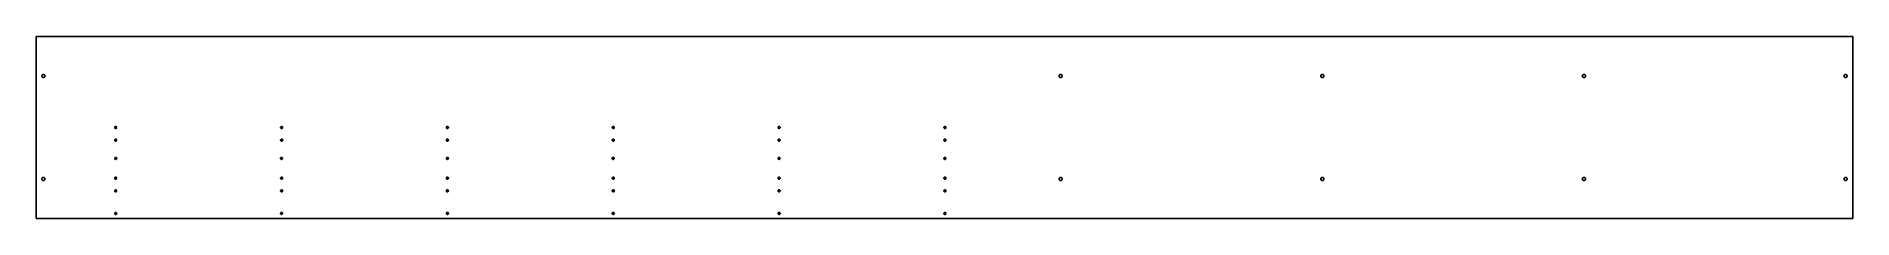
# Model space of a CAD drawing. Header units: metres. Extents: x 0 to 2300, y 0 to 230.
import ezdxf

# ---------------------------------------------------------------- set-up
doc = ezdxf.new("R2010")
doc.units = ezdxf.units.M

msp = doc.modelspace()

# ---------------------------------------------------------------- linework, layer by layer
for p, q in [((2300, 230), (0, 230)), ((0, 230), (0, 0)), ((2300, 0), (2300, 230)), ((7, 180), (7.00395, 180.126)), ((7.00395, 179.874), (7, 180)), ((7.00395, 180.126), (7.01577, 180.251)), ((7.01577, 179.749), (7.00395, 179.874)), ((7.01577, 180.251), (7.03543, 180.375)), ((7.03543, 179.625), (7.01577, 179.749)), ((7.03543, 180.375), (7.06283, 180.497)), ((7.06283, 179.503), (7.03543, 179.625)), ((7.06283, 180.497), (7.09789, 180.618)), ((7.09789, 179.382), (7.06283, 179.503)), ((7.09789, 180.618), (7.14045, 180.736)), ((7.14045, 179.264), (7.09789, 179.382)), ((7.14045, 180.736), (7.19035, 180.852)), ((7.19035, 179.148), (7.14045, 179.264)), ((7.19035, 180.852), (7.24739, 180.964)), ((7.24739, 179.036), (7.19035, 179.148)), ((7.24739, 180.964), (7.31134, 181.072)), ((7.31134, 178.928), (7.24739, 179.036)), ((7.31134, 181.072), (7.38197, 181.176)), ((7.38197, 178.824), (7.31134, 178.928)), ((7.38197, 181.176), (7.45897, 181.275)), ((7.45897, 178.725), (7.38197, 178.824)), ((7.45897, 181.275), (7.54206, 181.369)), ((7.54206, 178.631), (7.45897, 178.725)), ((7.54206, 181.369), (7.63091, 181.458)), ((7.63091, 178.542), (7.54206, 178.631)), ((7.63091, 181.458), (7.72515, 181.541)), ((7.72515, 178.459), (7.63091, 178.542)), ((7.72515, 181.541), (7.82443, 181.618)), ((7.82443, 178.382), (7.72515, 178.459)), ((7.82443, 181.618), (7.92835, 181.689)), ((7.92835, 178.311), (7.82443, 178.382)), ((7.92835, 181.689), (8.03649, 181.753)), ((8.03649, 178.247), (7.92835, 178.311)), ((8.03649, 181.753), (8.14844, 181.81)), ((8.14844, 178.19), (8.03649, 178.247)), ((8.14844, 181.81), (8.26375, 181.86)), ((8.26375, 178.14), (8.14844, 178.19)), ((8.26375, 181.86), (8.38197, 181.902)), ((8.38197, 178.098), (8.26375, 178.14)), ((8.38197, 181.902), (8.50262, 181.937)), ((8.50262, 178.063), (8.38197, 178.098)), ((8.50262, 181.937), (8.62524, 181.965)), ((8.62524, 178.035), (8.50262, 178.063)), ((8.62524, 181.965), (8.74933, 181.984)), ((8.74933, 178.016), (8.62524, 178.035)), ((8.74933, 181.984), (8.87442, 181.996)), ((8.87442, 178.004), (8.74933, 178.016)), ((8.87442, 181.996), (9, 182)), ((9, 178), (8.87442, 178.004)), ((9, 182), (9.12558, 181.996)), ((9.12558, 178.004), (9, 178)), ((9.12558, 181.996), (9.25067, 181.984)), ((9.25067, 178.016), (9.12558, 178.004)), ((9.25067, 181.984), (9.37476, 181.965)), ((9.37476, 178.035), (9.25067, 178.016)), ((9.37476, 181.965), (9.49738, 181.937)), ((9.49738, 178.063), (9.37476, 178.035)), ((9.49738, 181.937), (9.61803, 181.902)), ((9.61803, 178.098), (9.49738, 178.063)), ((9.61803, 181.902), (9.73625, 181.86)), ((9.73625, 178.14), (9.61803, 178.098)), ((9.73625, 181.86), (9.85156, 181.81)), ((9.85156, 178.19), (9.73625, 178.14)), ((9.85156, 181.81), (9.96351, 181.753)), ((9.96351, 178.247), (9.85156, 178.19)), ((9.96351, 181.753), (10.0717, 181.689)), ((10.0717, 178.311), (9.96351, 178.247)), ((10.0717, 181.689), (10.1756, 181.618)), ((10.1756, 178.382), (10.0717, 178.311)), ((10.1756, 181.618), (10.2748, 181.541)), ((10.2748, 178.459), (10.1756, 178.382)), ((10.2748, 181.541), (10.3691, 181.458)), ((10.3691, 178.542), (10.2748, 178.459)), ((10.3691, 181.458), (10.4579, 181.369)), ((10.4579, 178.631), (10.3691, 178.542)), ((10.4579, 181.369), (10.541, 181.275)), ((10.541, 178.725), (10.4579, 178.631)), ((10.541, 181.275), (10.618, 181.176)), ((10.618, 178.824), (10.541, 178.725)), ((10.618, 181.176), (10.6887, 181.072)), ((10.6887, 178.928), (10.618, 178.824)), ((10.6887, 181.072), (10.7526, 180.964)), ((10.7526, 179.036), (10.6887, 178.928)), ((10.7526, 180.964), (10.8097, 180.852)), ((10.8097, 179.148), (10.7526, 179.036)), ((10.8097, 180.852), (10.8596, 180.736)), ((10.8596, 179.264), (10.8097, 179.148)), ((10.8596, 180.736), (10.9021, 180.618)), ((10.9021, 179.382), (10.8596, 179.264)), ((10.9021, 180.618), (10.9372, 180.497)), ((10.9372, 179.503), (10.9021, 179.382)), ((10.9372, 180.497), (10.9646, 180.375)), ((10.9646, 179.625), (10.9372, 179.503)), ((10.9646, 180.375), (10.9842, 180.251)), ((10.9842, 179.749), (10.9646, 179.625)), ((10.9842, 180.251), (10.9961, 180.126)), ((10.9961, 179.874), (10.9842, 179.749)), ((10.9961, 180.126), (11, 180)), ((11, 180), (10.9961, 179.874)), ((1295, 180.126), (1295.02, 180.251)), ((1295, 180), (1295, 180.126)), ((1295, 179.874), (1295, 180)), ((1295.02, 179.749), (1295, 179.874)), ((1295.02, 180.251), (1295.04, 180.375)), ((1295.04, 179.625), (1295.02, 179.749)), ((1295.04, 180.375), (1295.06, 180.497)), ((1295.06, 179.503), (1295.04, 179.625)), ((1295.06, 180.497), (1295.1, 180.618)), ((1295.1, 179.382), (1295.06, 179.503)), ((1295.1, 180.618), (1295.14, 180.736)), ((1295.14, 179.264), (1295.1, 179.382)), ((1295.14, 180.736), (1295.19, 180.852)), ((1295.19, 179.148), (1295.14, 179.264)), ((1295.19, 180.852), (1295.25, 180.964)), ((1295.25, 179.036), (1295.19, 179.148)), ((1295.25, 180.964), (1295.31, 181.072)), ((1295.31, 178.928), (1295.25, 179.036)), ((1295.31, 181.072), (1295.38, 181.176)), ((1295.38, 178.824), (1295.31, 178.928)), ((1295.38, 181.176), (1295.46, 181.275)), ((1295.46, 178.725), (1295.38, 178.824)), ((1295.46, 181.275), (1295.54, 181.369)), ((1295.54, 178.631), (1295.46, 178.725)), ((1295.54, 181.369), (1295.63, 181.458)), ((1295.63, 178.542), (1295.54, 178.631)), ((1295.63, 181.458), (1295.73, 181.541)), ((1295.73, 178.459), (1295.63, 178.542)), ((1295.73, 181.541), (1295.82, 181.618)), ((1295.82, 178.382), (1295.73, 178.459)), ((1295.82, 181.618), (1295.93, 181.689)), ((1295.93, 178.311), (1295.82, 178.382)), ((1295.93, 181.689), (1296.04, 181.753)), ((1296.04, 178.247), (1295.93, 178.311)), ((1296.04, 181.753), (1296.15, 181.81)), ((1296.15, 178.19), (1296.04, 178.247)), ((1296.15, 181.81), (1296.26, 181.86)), ((1296.26, 178.14), (1296.15, 178.19)), ((1296.26, 181.86), (1296.38, 181.902)), ((1296.38, 178.098), (1296.26, 178.14)), ((1296.38, 181.902), (1296.5, 181.937)), ((1296.5, 178.063), (1296.38, 178.098)), ((1296.5, 181.937), (1296.63, 181.965)), ((1296.63, 178.035), (1296.5, 178.063)), ((1296.63, 181.965), (1296.75, 181.984)), ((1296.75, 178.016), (1296.63, 178.035)), ((1296.75, 181.984), (1296.87, 181.996)), ((1296.87, 178.004), (1296.75, 178.016)), ((1296.87, 181.996), (1297, 182)), ((1297, 178), (1296.87, 178.004)), ((1297, 182), (1297.13, 181.996)), ((1297.13, 178.004), (1297, 178)), ((1297.13, 181.996), (1297.25, 181.984)), ((1297.25, 178.016), (1297.13, 178.004)), ((1297.25, 181.984), (1297.37, 181.965)), ((1297.37, 178.035), (1297.25, 178.016)), ((1297.37, 181.965), (1297.5, 181.937)), ((1297.5, 178.063), (1297.37, 178.035)), ((1297.5, 181.937), (1297.62, 181.902)), ((1297.62, 178.098), (1297.5, 178.063)), ((1297.62, 181.902), (1297.74, 181.86)), ((1297.74, 178.14), (1297.62, 178.098)), ((1297.74, 181.86), (1297.85, 181.81)), ((1297.85, 178.19), (1297.74, 178.14)), ((1297.85, 181.81), (1297.96, 181.753)), ((1297.96, 178.247), (1297.85, 178.19)), ((1297.96, 181.753), (1298.07, 181.689)), ((1298.07, 178.311), (1297.96, 178.247)), ((1298.07, 181.689), (1298.18, 181.618)), ((1298.18, 178.382), (1298.07, 178.311)), ((1298.18, 181.618), (1298.27, 181.541)), ((1298.27, 178.459), (1298.18, 178.382)), ((1298.27, 181.541), (1298.37, 181.458)), ((1298.37, 178.542), (1298.27, 178.459)), ((1298.37, 181.458), (1298.46, 181.369)), ((1298.46, 178.631), (1298.37, 178.542)), ((1298.46, 181.369), (1298.54, 181.275)), ((1298.54, 178.725), (1298.46, 178.631)), ((1298.54, 181.275), (1298.62, 181.176)), ((1298.62, 178.824), (1298.54, 178.725)), ((1298.62, 181.176), (1298.69, 181.072)), ((1298.69, 178.928), (1298.62, 178.824)), ((1298.69, 181.072), (1298.75, 180.964)), ((1298.75, 179.036), (1298.69, 178.928)), ((1298.75, 180.964), (1298.81, 180.852)), ((1298.81, 179.148), (1298.75, 179.036)), ((1298.81, 180.852), (1298.86, 180.736)), ((1298.86, 179.264), (1298.81, 179.148)), ((1298.86, 180.736), (1298.9, 180.618)), ((1298.9, 179.382), (1298.86, 179.264)), ((1298.9, 180.618), (1298.94, 180.497)), ((1298.94, 179.503), (1298.9, 179.382)), ((1298.94, 180.497), (1298.96, 180.375)), ((1298.96, 179.625), (1298.94, 179.503)), ((1298.96, 180.375), (1298.98, 180.251)), ((1298.98, 179.749), (1298.96, 179.625)), ((1298.98, 180.251), (1299, 180.126)), ((1299, 179.874), (1298.98, 179.749)), ((1299, 180.126), (1299, 180)), ((1299, 180), (1299, 179.874)), ((1626.33, 180), (1626.34, 180.126)), ((1626.34, 179.874), (1626.33, 180)), ((1626.34, 180.126), (1626.35, 180.251)), ((1626.35, 179.749), (1626.34, 179.874)), ((1626.35, 180.251), (1626.37, 180.375)), ((1626.37, 179.625), (1626.35, 179.749)), ((1626.37, 180.375), (1626.4, 180.497)), ((1626.4, 179.503), (1626.37, 179.625)), ((1626.4, 180.497), (1626.43, 180.618)), ((1626.43, 179.382), (1626.4, 179.503)), ((1626.43, 180.618), (1626.47, 180.736)), ((1626.47, 179.264), (1626.43, 179.382)), ((1626.47, 180.736), (1626.52, 180.852)), ((1626.52, 179.148), (1626.47, 179.264)), ((1626.52, 180.852), (1626.58, 180.964)), ((1626.58, 179.036), (1626.52, 179.148)), ((1626.58, 180.964), (1626.64, 181.072)), ((1626.64, 178.928), (1626.58, 179.036)), ((1626.64, 181.072), (1626.72, 181.176)), ((1626.72, 178.824), (1626.64, 178.928)), ((1626.72, 181.176), (1626.79, 181.275)), ((1626.79, 178.725), (1626.72, 178.824)), ((1626.79, 181.275), (1626.88, 181.369)), ((1626.88, 178.631), (1626.79, 178.725)), ((1626.88, 181.369), (1626.96, 181.458)), ((1626.96, 178.542), (1626.88, 178.631)), ((1626.96, 181.458), (1627.06, 181.541)), ((1627.06, 178.459), (1626.96, 178.542)), ((1627.06, 181.541), (1627.16, 181.618)), ((1627.16, 178.382), (1627.06, 178.459)), ((1627.16, 181.618), (1627.26, 181.689)), ((1627.26, 178.311), (1627.16, 178.382)), ((1627.26, 181.689), (1627.37, 181.753)), ((1627.37, 178.247), (1627.26, 178.311)), ((1627.37, 181.753), (1627.48, 181.81)), ((1627.48, 178.19), (1627.37, 178.247)), ((1627.48, 181.81), (1627.6, 181.86)), ((1627.6, 178.14), (1627.48, 178.19)), ((1627.6, 181.86), (1627.72, 181.902)), ((1627.72, 178.098), (1627.6, 178.14)), ((1627.72, 181.902), (1627.84, 181.937)), ((1627.84, 178.063), (1627.72, 178.098)), ((1627.84, 181.937), (1627.96, 181.965)), ((1627.96, 178.035), (1627.84, 178.063)), ((1627.96, 181.965), (1628.08, 181.984)), ((1628.08, 178.016), (1627.96, 178.035)), ((1628.08, 181.984), (1628.21, 181.996)), ((1628.21, 178.004), (1628.08, 178.016)), ((1628.21, 181.996), (1628.33, 182)), ((1628.33, 178), (1628.21, 178.004)), ((1628.33, 182), (1628.46, 181.996)), ((1628.46, 178.004), (1628.33, 178)), ((1628.46, 181.996), (1628.58, 181.984)), ((1628.58, 178.016), (1628.46, 178.004)), ((1628.58, 181.984), (1628.71, 181.965)), ((1628.71, 178.035), (1628.58, 178.016)), ((1628.71, 181.965), (1628.83, 181.937)), ((1628.83, 178.063), (1628.71, 178.035)), ((1628.83, 181.937), (1628.95, 181.902)), ((1628.95, 178.098), (1628.83, 178.063)), ((1628.95, 181.902), (1629.07, 181.86)), ((1629.07, 178.14), (1628.95, 178.098)), ((1629.07, 181.86), (1629.18, 181.81)), ((1629.18, 178.19), (1629.07, 178.14)), ((1629.18, 181.81), (1629.3, 181.753)), ((1629.3, 178.247), (1629.18, 178.19)), ((1629.3, 181.753), (1629.4, 181.689)), ((1629.4, 178.311), (1629.3, 178.247)), ((1629.4, 181.689), (1629.51, 181.618)), ((1629.51, 178.382), (1629.4, 178.311)), ((1629.51, 181.618), (1629.61, 181.541)), ((1629.61, 178.459), (1629.51, 178.382)), ((1629.61, 181.541), (1629.7, 181.458)), ((1629.7, 178.542), (1629.61, 178.459)), ((1629.7, 181.458), (1629.79, 181.369)), ((1629.79, 178.631), (1629.7, 178.542)), ((1629.79, 181.369), (1629.87, 181.275)), ((1629.87, 178.725), (1629.79, 178.631)), ((1629.87, 181.275), (1629.95, 181.176)), ((1629.95, 178.824), (1629.87, 178.725)), ((1629.95, 181.176), (1630.02, 181.072)), ((1630.02, 178.928), (1629.95, 178.824)), ((1630.02, 181.072), (1630.09, 180.964)), ((1630.09, 179.036), (1630.02, 178.928)), ((1630.09, 180.964), (1630.14, 180.852)), ((1630.14, 179.148), (1630.09, 179.036)), ((1630.14, 180.852), (1630.19, 180.736)), ((1630.19, 179.264), (1630.14, 179.148)), ((1630.19, 180.736), (1630.24, 180.618)), ((1630.24, 179.382), (1630.19, 179.264)), ((1630.24, 180.618), (1630.27, 180.497)), ((1630.27, 179.503), (1630.24, 179.382)), ((1630.27, 180.497), (1630.3, 180.375)), ((1630.3, 179.625), (1630.27, 179.503)), ((1630.3, 180.375), (1630.32, 180.251)), ((1630.32, 179.749), (1630.3, 179.625)), ((1630.32, 180.251), (1630.33, 180.126)), ((1630.33, 179.874), (1630.32, 179.749)), ((1630.33, 180.126), (1630.33, 180)), ((1630.33, 180), (1630.33, 179.874)), ((1957.67, 180.126), (1957.68, 180.251)), ((1957.67, 180), (1957.67, 180.126)), ((1957.67, 179.874), (1957.67, 180)), ((1957.68, 179.749), (1957.67, 179.874)), ((1957.68, 180.251), (1957.7, 180.375)), ((1957.7, 179.625), (1957.68, 179.749)), ((1957.7, 180.375), (1957.73, 180.497)), ((1957.73, 179.503), (1957.7, 179.625)), ((1957.73, 180.497), (1957.76, 180.618)), ((1957.76, 179.382), (1957.73, 179.503)), ((1957.76, 180.618), (1957.81, 180.736)), ((1957.81, 179.264), (1957.76, 179.382)), ((1957.81, 180.736), (1957.86, 180.852)), ((1957.86, 179.148), (1957.81, 179.264)), ((1957.86, 180.852), (1957.91, 180.964)), ((1957.91, 179.036), (1957.86, 179.148)), ((1957.91, 180.964), (1957.98, 181.072)), ((1957.98, 178.928), (1957.91, 179.036)), ((1957.98, 181.072), (1958.05, 181.176)), ((1958.05, 178.824), (1957.98, 178.928)), ((1958.05, 181.176), (1958.13, 181.275)), ((1958.13, 178.725), (1958.05, 178.824)), ((1958.13, 181.275), (1958.21, 181.369)), ((1958.21, 178.631), (1958.13, 178.725)), ((1958.21, 181.369), (1958.3, 181.458)), ((1958.3, 178.542), (1958.21, 178.631)), ((1958.3, 181.458), (1958.39, 181.541)), ((1958.39, 178.459), (1958.3, 178.542)), ((1958.39, 181.541), (1958.49, 181.618)), ((1958.49, 178.382), (1958.39, 178.459)), ((1958.49, 181.618), (1958.6, 181.689)), ((1958.6, 178.311), (1958.49, 178.382)), ((1958.6, 181.689), (1958.7, 181.753)), ((1958.7, 178.247), (1958.6, 178.311)), ((1958.7, 181.753), (1958.82, 181.81)), ((1958.82, 178.19), (1958.7, 178.247)), ((1958.82, 181.81), (1958.93, 181.86)), ((1958.93, 178.14), (1958.82, 178.19)), ((1958.93, 181.86), (1959.05, 181.902)), ((1959.05, 178.098), (1958.93, 178.14)), ((1959.05, 181.902), (1959.17, 181.937)), ((1959.17, 178.063), (1959.05, 178.098)), ((1959.17, 181.937), (1959.29, 181.965)), ((1959.29, 178.035), (1959.17, 178.063)), ((1959.29, 181.965), (1959.42, 181.984)), ((1959.42, 178.016), (1959.29, 178.035)), ((1959.42, 181.984), (1959.54, 181.996)), ((1959.54, 178.004), (1959.42, 178.016)), ((1959.54, 181.996), (1959.67, 182)), ((1959.67, 178), (1959.54, 178.004)), ((1959.67, 182), (1959.79, 181.996)), ((1959.79, 178.004), (1959.67, 178)), ((1959.79, 181.996), (1959.92, 181.984)), ((1959.92, 178.016), (1959.79, 178.004)), ((1959.92, 181.984), (1960.04, 181.965)), ((1960.04, 178.035), (1959.92, 178.016)), ((1960.04, 181.965), (1960.16, 181.937)), ((1960.16, 178.063), (1960.04, 178.035)), ((1960.16, 181.937), (1960.28, 181.902)), ((1960.28, 178.098), (1960.16, 178.063)), ((1960.28, 181.902), (1960.4, 181.86)), ((1960.4, 178.14), (1960.28, 178.098)), ((1960.4, 181.86), (1960.52, 181.81)), ((1960.52, 178.19), (1960.4, 178.14)), ((1960.52, 181.81), (1960.63, 181.753)), ((1960.63, 178.247), (1960.52, 178.19)), ((1960.63, 181.753), (1960.74, 181.689)), ((1960.74, 178.311), (1960.63, 178.247)), ((1960.74, 181.689), (1960.84, 181.618)), ((1960.84, 178.382), (1960.74, 178.311)), ((1960.84, 181.618), (1960.94, 181.541)), ((1960.94, 178.459), (1960.84, 178.382)), ((1960.94, 181.541), (1961.04, 181.458)), ((1961.04, 178.542), (1960.94, 178.459)), ((1961.04, 181.458), (1961.12, 181.369)), ((1961.12, 178.631), (1961.04, 178.542)), ((1961.12, 181.369), (1961.21, 181.275)), ((1961.21, 178.725), (1961.12, 178.631)), ((1961.21, 181.275), (1961.28, 181.176)), ((1961.28, 178.824), (1961.21, 178.725)), ((1961.28, 181.176), (1961.36, 181.072)), ((1961.36, 178.928), (1961.28, 178.824)), ((1961.36, 181.072), (1961.42, 180.964)), ((1961.42, 179.036), (1961.36, 178.928)), ((1961.42, 180.964), (1961.48, 180.852)), ((1961.48, 179.148), (1961.42, 179.036)), ((1961.48, 180.852), (1961.53, 180.736)), ((1961.53, 179.264), (1961.48, 179.148)), ((1961.53, 180.736), (1961.57, 180.618)), ((1961.57, 179.382), (1961.53, 179.264)), ((1961.57, 180.618), (1961.6, 180.497)), ((1961.6, 179.503), (1961.57, 179.382)), ((1961.6, 180.497), (1961.63, 180.375)), ((1961.63, 179.625), (1961.6, 179.503)), ((1961.63, 180.375), (1961.65, 180.251)), ((1961.65, 179.749), (1961.63, 179.625)), ((1961.65, 180.251), (1961.66, 180.126)), ((1961.66, 179.874), (1961.65, 179.749)), ((1961.66, 180.126), (1961.67, 180)), ((1961.67, 180), (1961.66, 179.874)), ((2289, 180.126), (2289.02, 180.251)), ((2289, 180), (2289, 180.126)), ((2289, 179.874), (2289, 180)), ((2289.02, 179.749), (2289, 179.874)), ((2289.02, 180.251), (2289.04, 180.375)), ((2289.04, 179.625), (2289.02, 179.749)), ((2289.04, 180.375), (2289.06, 180.497)), ((2289.06, 179.503), (2289.04, 179.625)), ((2289.06, 180.497), (2289.1, 180.618)), ((2289.1, 179.382), (2289.06, 179.503)), ((2289.1, 180.618), (2289.14, 180.736)), ((2289.14, 179.264), (2289.1, 179.382)), ((2289.14, 180.736), (2289.19, 180.852)), ((2289.19, 179.148), (2289.14, 179.264)), ((2289.19, 180.852), (2289.25, 180.964)), ((2289.25, 179.036), (2289.19, 179.148)), ((2289.25, 180.964), (2289.31, 181.072)), ((2289.31, 178.928), (2289.25, 179.036)), ((2289.31, 181.072), (2289.38, 181.176)), ((2289.38, 178.824), (2289.31, 178.928)), ((2289.38, 181.176), (2289.46, 181.275)), ((2289.46, 178.725), (2289.38, 178.824)), ((2289.46, 181.275), (2289.54, 181.369)), ((2289.54, 178.631), (2289.46, 178.725)), ((2289.54, 181.369), (2289.63, 181.458)), ((2289.63, 178.542), (2289.54, 178.631)), ((2289.63, 181.458), (2289.73, 181.541)), ((2289.73, 178.459), (2289.63, 178.542)), ((2289.73, 181.541), (2289.82, 181.618)), ((2289.82, 178.382), (2289.73, 178.459)), ((2289.82, 181.618), (2289.93, 181.689)), ((2289.93, 178.311), (2289.82, 178.382)), ((2289.93, 181.689), (2290.04, 181.753)), ((2290.04, 178.247), (2289.93, 178.311)), ((2290.04, 181.753), (2290.15, 181.81)), ((2290.15, 178.19), (2290.04, 178.247)), ((2290.15, 181.81), (2290.26, 181.86)), ((2290.26, 178.14), (2290.15, 178.19)), ((2290.26, 181.86), (2290.38, 181.902)), ((2290.38, 178.098), (2290.26, 178.14)), ((2290.38, 181.902), (2290.5, 181.937)), ((2290.5, 178.063), (2290.38, 178.098)), ((2290.5, 181.937), (2290.63, 181.965)), ((2290.63, 178.035), (2290.5, 178.063)), ((2290.63, 181.965), (2290.75, 181.984)), ((2290.75, 178.016), (2290.63, 178.035)), ((2290.75, 181.984), (2290.87, 181.996)), ((2290.87, 178.004), (2290.75, 178.016)), ((2290.87, 181.996), (2291, 182)), ((2291, 178), (2290.87, 178.004)), ((2291, 182), (2291.13, 181.996)), ((2291.13, 178.004), (2291, 178)), ((2291.13, 181.996), (2291.25, 181.984)), ((2291.25, 178.016), (2291.13, 178.004)), ((2291.25, 181.984), (2291.37, 181.965)), ((2291.37, 178.035), (2291.25, 178.016)), ((2291.37, 181.965), (2291.5, 181.937)), ((2291.5, 178.063), (2291.37, 178.035)), ((2291.5, 181.937), (2291.62, 181.902)), ((2291.62, 178.098), (2291.5, 178.063)), ((2291.62, 181.902), (2291.74, 181.86)), ((2291.74, 178.14), (2291.62, 178.098)), ((2291.74, 181.86), (2291.85, 181.81)), ((2291.85, 178.19), (2291.74, 178.14)), ((2291.85, 181.81), (2291.96, 181.753)), ((2291.96, 178.247), (2291.85, 178.19)), ((2291.96, 181.753), (2292.07, 181.689)), ((2292.07, 178.311), (2291.96, 178.247)), ((2292.07, 181.689), (2292.18, 181.618)), ((2292.18, 178.382), (2292.07, 178.311)), ((2292.18, 181.618), (2292.27, 181.541)), ((2292.27, 178.459), (2292.18, 178.382)), ((2292.27, 181.541), (2292.37, 181.458)), ((2292.37, 178.542), (2292.27, 178.459)), ((2292.37, 181.458), (2292.46, 181.369)), ((2292.46, 178.631), (2292.37, 178.542)), ((2292.46, 181.369), (2292.54, 181.275)), ((2292.54, 178.725), (2292.46, 178.631)), ((2292.54, 181.275), (2292.62, 181.176)), ((2292.62, 178.824), (2292.54, 178.725)), ((2292.62, 181.176), (2292.69, 181.072)), ((2292.69, 178.928), (2292.62, 178.824)), ((2292.69, 181.072), (2292.75, 180.964)), ((2292.75, 179.036), (2292.69, 178.928)), ((2292.75, 180.964), (2292.81, 180.852)), ((2292.81, 179.148), (2292.75, 179.036)), ((2292.81, 180.852), (2292.86, 180.736)), ((2292.86, 179.264), (2292.81, 179.148)), ((2292.86, 180.736), (2292.9, 180.618)), ((2292.9, 179.382), (2292.86, 179.264)), ((2292.9, 180.618), (2292.94, 180.497)), ((2292.94, 179.503), (2292.9, 179.382)), ((2292.94, 180.497), (2292.96, 180.375)), ((2292.96, 179.625), (2292.94, 179.503)), ((2292.96, 180.375), (2292.98, 180.251)), ((2292.98, 179.749), (2292.96, 179.625)), ((2292.98, 180.251), (2293, 180.126)), ((2293, 179.874), (2292.98, 179.749)), ((2293, 180.126), (2293, 180)), ((2293, 180), (2293, 179.874)), ((99.25, 115), (99.2525, 115.078)), ((99.2525, 114.922), (99.25, 115)), ((99.2525, 115.078), (99.2599, 115.157)), ((99.2599, 115.157), (99.2721, 115.234)), ((99.2721, 115.234), (99.2893, 115.311)), ((99.2893, 115.311), (99.3112, 115.386)), ((99.3112, 115.386), (99.3378, 115.46)), ((99.3378, 115.46), (99.369, 115.532)), ((99.369, 115.532), (99.4046, 115.602)), ((99.4046, 115.602), (99.4446, 115.67)), ((99.4446, 115.67), (99.4887, 115.735)), ((99.4887, 115.735), (99.5369, 115.797)), ((99.5369, 115.797), (99.5888, 115.856)), ((99.5888, 115.856), (99.6443, 115.911)), ((99.6443, 115.911), (99.7032, 115.963)), ((99.7032, 115.963), (99.7653, 116.011)), ((99.7653, 116.011), (99.8302, 116.055)), ((99.8302, 116.055), (99.8978, 116.095)), ((99.8978, 116.095), (99.9678, 116.131)), ((99.9678, 116.131), (100.04, 116.162)), ((100.04, 116.162), (100.114, 116.189)), ((100.114, 116.189), (100.189, 116.211)), ((100.189, 116.211), (100.266, 116.228)), ((100.266, 116.228), (100.343, 116.24)), ((100.343, 116.24), (100.422, 116.248)), ((100.422, 116.248), (100.5, 116.25)), ((100.5, 116.25), (100.578, 116.248)), ((100.578, 116.248), (100.657, 116.24)), ((100.657, 116.24), (100.734, 116.228)), ((100.734, 116.228), (100.811, 116.211)), ((100.811, 116.211), (100.886, 116.189)), ((100.886, 116.189), (100.96, 116.162)), ((100.96, 116.162), (101.032, 116.131)), ((101.032, 116.131), (101.102, 116.095)), ((101.102, 116.095), (101.17, 116.055)), ((101.17, 116.055), (101.235, 116.011)), ((101.235, 116.011), (101.297, 115.963)), ((101.297, 115.963), (101.356, 115.911)), ((101.356, 115.911), (101.411, 115.856)), ((101.411, 115.856), (101.463, 115.797)), ((101.463, 115.797), (101.511, 115.735)), ((101.511, 115.735), (101.555, 115.67)), ((101.555, 115.67), (101.595, 115.602)), ((101.595, 115.602), (101.631, 115.532)), ((101.631, 115.532), (101.662, 115.46)), ((101.662, 115.46), (101.689, 115.386)), ((101.689, 115.386), (101.711, 115.311)), ((101.711, 115.311), (101.728, 115.234)), ((101.728, 115.234), (101.74, 115.157)), ((101.74, 115.157), (101.748, 115.078)), ((101.748, 115.078), (101.75, 115)), ((101.75, 115), (101.748, 114.922)), ((309.25, 115), (309.252, 115.078)), ((309.252, 114.922), (309.25, 115)), ((309.252, 115.078), (309.26, 115.157)), ((309.26, 115.157), (309.272, 115.234)), ((309.272, 115.234), (309.289, 115.311)), ((309.289, 115.311), (309.311, 115.386)), ((309.311, 115.386), (309.338, 115.46)), ((309.338, 115.46), (309.369, 115.532)), ((309.369, 115.532), (309.405, 115.602)), ((309.405, 115.602), (309.445, 115.67)), ((309.445, 115.67), (309.489, 115.735)), ((309.489, 115.735), (309.537, 115.797)), ((309.537, 115.797), (309.589, 115.856)), ((309.589, 115.856), (309.644, 115.911)), ((309.644, 115.911), (309.703, 115.963)), ((309.703, 115.963), (309.765, 116.011)), ((309.765, 116.011), (309.83, 116.055)), ((309.83, 116.055), (309.898, 116.095)), ((309.898, 116.095), (309.968, 116.131)), ((309.968, 116.131), (310.04, 116.162)), ((310.04, 116.162), (310.114, 116.189)), ((310.114, 116.189), (310.189, 116.211)), ((310.189, 116.211), (310.266, 116.228)), ((310.266, 116.228), (310.343, 116.24)), ((310.343, 116.24), (310.422, 116.248)), ((310.422, 116.248), (310.5, 116.25)), ((310.5, 116.25), (310.578, 116.248)), ((310.578, 116.248), (310.657, 116.24)), ((310.657, 116.24), (310.734, 116.228)), ((310.734, 116.228), (310.811, 116.211)), ((310.811, 116.211), (310.886, 116.189)), ((310.886, 116.189), (310.96, 116.162)), ((310.96, 116.162), (311.032, 116.131)), ((311.032, 116.131), (311.102, 116.095)), ((311.102, 116.095), (311.17, 116.055)), ((311.17, 116.055), (311.235, 116.011)), ((311.235, 116.011), (311.297, 115.963)), ((311.297, 115.963), (311.356, 115.911)), ((311.356, 115.911), (311.411, 115.856)), ((311.411, 115.856), (311.463, 115.797)), ((311.463, 115.797), (311.511, 115.735)), ((311.511, 115.735), (311.555, 115.67)), ((311.555, 115.67), (311.595, 115.602)), ((311.595, 115.602), (311.631, 115.532)), ((311.631, 115.532), (311.662, 115.46)), ((311.662, 115.46), (311.689, 115.386)), ((311.689, 115.386), (311.711, 115.311)), ((311.711, 115.311), (311.728, 115.234)), ((311.728, 115.234), (311.74, 115.157)), ((311.74, 115.157), (311.748, 115.078)), ((311.748, 115.078), (311.75, 115)), ((311.75, 115), (311.748, 114.922)), ((519.25, 115), (519.252, 115.078)), ((519.252, 114.922), (519.25, 115)), ((519.252, 115.078), (519.26, 115.157)), ((519.26, 115.157), (519.272, 115.234)), ((519.272, 115.234), (519.289, 115.311)), ((519.289, 115.311), (519.311, 115.386)), ((519.311, 115.386), (519.338, 115.46)), ((519.338, 115.46), (519.369, 115.532)), ((519.369, 115.532), (519.405, 115.602)), ((519.405, 115.602), (519.445, 115.67)), ((519.445, 115.67), (519.489, 115.735)), ((519.489, 115.735), (519.537, 115.797)), ((519.537, 115.797), (519.589, 115.856)), ((519.589, 115.856), (519.644, 115.911)), ((519.644, 115.911), (519.703, 115.963)), ((519.703, 115.963), (519.765, 116.011)), ((519.765, 116.011), (519.83, 116.055)), ((519.83, 116.055), (519.898, 116.095)), ((519.898, 116.095), (519.968, 116.131)), ((519.968, 116.131), (520.04, 116.162)), ((520.04, 116.162), (520.114, 116.189)), ((520.114, 116.189), (520.189, 116.211)), ((520.189, 116.211), (520.266, 116.228)), ((520.266, 116.228), (520.343, 116.24)), ((520.343, 116.24), (520.422, 116.248)), ((520.422, 116.248), (520.5, 116.25)), ((520.5, 116.25), (520.578, 116.248)), ((520.578, 116.248), (520.657, 116.24)), ((520.657, 116.24), (520.734, 116.228)), ((520.734, 116.228), (520.811, 116.211)), ((520.811, 116.211), (520.886, 116.189)), ((520.886, 116.189), (520.96, 116.162)), ((520.96, 116.162), (521.032, 116.131)), ((521.032, 116.131), (521.102, 116.095)), ((521.102, 116.095), (521.17, 116.055)), ((521.17, 116.055), (521.235, 116.011)), ((521.235, 116.011), (521.297, 115.963)), ((521.297, 115.963), (521.356, 115.911)), ((521.356, 115.911), (521.411, 115.856)), ((521.411, 115.856), (521.463, 115.797)), ((521.463, 115.797), (521.511, 115.735)), ((521.511, 115.735), (521.555, 115.67)), ((521.555, 115.67), (521.595, 115.602)), ((521.595, 115.602), (521.631, 115.532)), ((521.631, 115.532), (521.662, 115.46)), ((521.662, 115.46), (521.689, 115.386)), ((521.689, 115.386), (521.711, 115.311)), ((521.711, 115.311), (521.728, 115.234)), ((521.728, 115.234), (521.74, 115.157)), ((521.74, 115.157), (521.748, 115.078)), ((521.748, 115.078), (521.75, 115)), ((521.75, 115), (521.748, 114.922)), ((729.25, 115), (729.252, 115.078)), ((729.252, 114.922), (729.25, 115)), ((729.252, 115.078), (729.26, 115.157)), ((729.26, 115.157), (729.272, 115.234)), ((729.272, 115.234), (729.289, 115.311)), ((729.289, 115.311), (729.311, 115.386)), ((729.311, 115.386), (729.338, 115.46)), ((729.338, 115.46), (729.369, 115.532)), ((729.369, 115.532), (729.405, 115.602)), ((729.405, 115.602), (729.445, 115.67)), ((729.445, 115.67), (729.489, 115.735)), ((729.489, 115.735), (729.537, 115.797)), ((729.537, 115.797), (729.589, 115.856)), ((729.589, 115.856), (729.644, 115.911)), ((729.644, 115.911), (729.703, 115.963)), ((729.703, 115.963), (729.765, 116.011)), ((729.765, 116.011), (729.83, 116.055)), ((729.83, 116.055), (729.898, 116.095)), ((729.898, 116.095), (729.968, 116.131)), ((729.968, 116.131), (730.04, 116.162)), ((730.04, 116.162), (730.114, 116.189)), ((730.114, 116.189), (730.189, 116.211)), ((730.189, 116.211), (730.266, 116.228)), ((730.266, 116.228), (730.343, 116.24)), ((730.343, 116.24), (730.422, 116.248)), ((730.422, 116.248), (730.5, 116.25)), ((730.5, 116.25), (730.578, 116.248)), ((730.578, 116.248), (730.657, 116.24)), ((730.657, 116.24), (730.734, 116.228)), ((730.734, 116.228), (730.811, 116.211)), ((730.811, 116.211), (730.886, 116.189)), ((730.886, 116.189), (730.96, 116.162)), ((730.96, 116.162), (731.032, 116.131)), ((731.032, 116.131), (731.102, 116.095)), ((731.102, 116.095), (731.17, 116.055)), ((731.17, 116.055), (731.235, 116.011)), ((731.235, 116.011), (731.297, 115.963)), ((731.297, 115.963), (731.356, 115.911)), ((731.356, 115.911), (731.411, 115.856)), ((731.411, 115.856), (731.463, 115.797)), ((731.463, 115.797), (731.511, 115.735)), ((731.511, 115.735), (731.555, 115.67)), ((731.555, 115.67), (731.595, 115.602)), ((731.595, 115.602), (731.631, 115.532)), ((731.631, 115.532), (731.662, 115.46)), ((731.662, 115.46), (731.689, 115.386)), ((731.689, 115.386), (731.711, 115.311)), ((731.711, 115.311), (731.728, 115.234)), ((731.728, 115.234), (731.74, 115.157)), ((731.74, 115.157), (731.748, 115.078)), ((731.748, 115.078), (731.75, 115)), ((731.75, 115), (731.748, 114.922)), ((939.25, 115), (939.252, 115.078)), ((939.252, 114.922), (939.25, 115)), ((939.252, 115.078), (939.26, 115.157)), ((939.26, 115.157), (939.272, 115.234)), ((939.272, 115.234), (939.289, 115.311)), ((939.289, 115.311), (939.311, 115.386)), ((939.311, 115.386), (939.338, 115.46)), ((939.338, 115.46), (939.369, 115.532)), ((939.369, 115.532), (939.405, 115.602)), ((939.405, 115.602), (939.445, 115.67)), ((939.445, 115.67), (939.489, 115.735)), ((939.489, 115.735), (939.537, 115.797)), ((939.537, 115.797), (939.589, 115.856)), ((939.589, 115.856), (939.644, 115.911)), ((939.644, 115.911), (939.703, 115.963)), ((939.703, 115.963), (939.765, 116.011)), ((939.765, 116.011), (939.83, 116.055)), ((939.83, 116.055), (939.898, 116.095)), ((939.898, 116.095), (939.968, 116.131)), ((939.968, 116.131), (940.04, 116.162)), ((940.04, 116.162), (940.114, 116.189)), ((940.114, 116.189), (940.189, 116.211)), ((940.189, 116.211), (940.266, 116.228)), ((940.266, 116.228), (940.343, 116.24)), ((940.343, 116.24), (940.422, 116.248)), ((940.422, 116.248), (940.5, 116.25)), ((940.5, 116.25), (940.578, 116.248)), ((940.578, 116.248), (940.657, 116.24)), ((940.657, 116.24), (940.734, 116.228)), ((940.734, 116.228), (940.811, 116.211)), ((940.811, 116.211), (940.886, 116.189)), ((940.886, 116.189), (940.96, 116.162)), ((940.96, 116.162), (941.032, 116.131)), ((941.032, 116.131), (941.102, 116.095)), ((941.102, 116.095), (941.17, 116.055)), ((941.17, 116.055), (941.235, 116.011)), ((941.235, 116.011), (941.297, 115.963)), ((941.297, 115.963), (941.356, 115.911)), ((941.356, 115.911), (941.411, 115.856)), ((941.411, 115.856), (941.463, 115.797)), ((941.463, 115.797), (941.511, 115.735)), ((941.511, 115.735), (941.555, 115.67)), ((941.555, 115.67), (941.595, 115.602)), ((941.595, 115.602), (941.631, 115.532)), ((941.631, 115.532), (941.662, 115.46)), ((941.662, 115.46), (941.689, 115.386)), ((941.689, 115.386), (941.711, 115.311)), ((941.711, 115.311), (941.728, 115.234)), ((941.728, 115.234), (941.74, 115.157)), ((941.74, 115.157), (941.748, 115.078)), ((941.748, 115.078), (941.75, 115)), ((941.75, 115), (941.748, 114.922)), ((1149.25, 115.078), (1149.26, 115.157)), ((1149.25, 115), (1149.25, 115.078)), ((1149.25, 114.922), (1149.25, 115)), ((1149.26, 115.157), (1149.27, 115.234)), ((1149.27, 115.234), (1149.29, 115.311)), ((1149.29, 115.311), (1149.31, 115.386)), ((1149.31, 115.386), (1149.34, 115.46)), ((1149.34, 115.46), (1149.37, 115.532)), ((1149.37, 115.532), (1149.4, 115.602)), ((1149.4, 115.602), (1149.44, 115.67)), ((1149.44, 115.67), (1149.49, 115.735)), ((1149.49, 115.735), (1149.54, 115.797)), ((1149.54, 115.797), (1149.59, 115.856)), ((1149.59, 115.856), (1149.64, 115.911)), ((1149.64, 115.911), (1149.7, 115.963)), ((1149.7, 115.963), (1149.77, 116.011)), ((1149.77, 116.011), (1149.83, 116.055)), ((1149.83, 116.055), (1149.9, 116.095)), ((1149.9, 116.095), (1149.97, 116.131)), ((1149.97, 116.131), (1150.04, 116.162)), ((1150.04, 116.162), (1150.11, 116.189)), ((1150.11, 116.189), (1150.19, 116.211)), ((1150.19, 116.211), (1150.27, 116.228)), ((1150.27, 116.228), (1150.34, 116.24)), ((1150.34, 116.24), (1150.42, 116.248)), ((1150.42, 116.248), (1150.5, 116.25)), ((1150.5, 116.25), (1150.58, 116.248)), ((1150.58, 116.248), (1150.66, 116.24)), ((1150.66, 116.24), (1150.73, 116.228)), ((1150.73, 116.228), (1150.81, 116.211)), ((1150.81, 116.211), (1150.89, 116.189)), ((1150.89, 116.189), (1150.96, 116.162)), ((1150.96, 116.162), (1151.03, 116.131)), ((1151.03, 116.131), (1151.1, 116.095)), ((1151.1, 116.095), (1151.17, 116.055)), ((1151.17, 116.055), (1151.23, 116.011)), ((1151.23, 116.011), (1151.3, 115.963)), ((1151.3, 115.963), (1151.36, 115.911)), ((1151.36, 115.911), (1151.41, 115.856)), ((1151.41, 115.856), (1151.46, 115.797)), ((1151.46, 115.797), (1151.51, 115.735)), ((1151.51, 115.735), (1151.56, 115.67)), ((1151.56, 115.67), (1151.6, 115.602)), ((1151.6, 115.602), (1151.63, 115.532)), ((1151.63, 115.532), (1151.66, 115.46)), ((1151.66, 115.46), (1151.69, 115.386)), ((1151.69, 115.386), (1151.71, 115.311)), ((1151.71, 115.311), (1151.73, 115.234)), ((1151.73, 115.234), (1151.74, 115.157)), ((1151.74, 115.157), (1151.75, 115.078)), ((1151.75, 115.078), (1151.75, 115)), ((1151.75, 115), (1151.75, 114.922)), ((99.25, 99), (99.2525, 99.0785)), ((99.2525, 98.9215), (99.25, 99)), ((99.2599, 114.843), (99.2525, 114.922)), ((99.2525, 99.0785), (99.2599, 99.1567)), ((99.2599, 98.8433), (99.2525, 98.9215)), ((99.2721, 114.766), (99.2599, 114.843)), ((99.2599, 99.1567), (99.2721, 99.2342)), ((99.2721, 98.7658), (99.2599, 98.8433)), ((99.2893, 114.689), (99.2721, 114.766)), ((99.2721, 99.2342), (99.2893, 99.3109)), ((99.2893, 98.6891), (99.2721, 98.7658)), ((99.3112, 114.614), (99.2893, 114.689)), ((99.2893, 99.3109), (99.3112, 99.3863)), ((99.3112, 98.6137), (99.2893, 98.6891)), ((99.3378, 114.54), (99.3112, 114.614)), ((99.3112, 99.3863), (99.3378, 99.4602)), ((99.3378, 98.5398), (99.3112, 98.6137)), ((99.369, 114.468), (99.3378, 114.54)), ((99.3378, 99.4602), (99.369, 99.5322)), ((99.369, 98.4678), (99.3378, 98.5398)), ((99.4046, 114.398), (99.369, 114.468)), ((99.369, 99.5322), (99.4046, 99.6022)), ((99.4046, 98.3978), (99.369, 98.4678)), ((99.4446, 114.33), (99.4046, 114.398)), ((99.4046, 99.6022), (99.4446, 99.6698)), ((99.4446, 98.3302), (99.4046, 98.3978)), ((99.4887, 114.265), (99.4446, 114.33)), ((99.4446, 99.6698), (99.4887, 99.7347)), ((99.4887, 98.2653), (99.4446, 98.3302)), ((99.5369, 114.203), (99.4887, 114.265)), ((99.4887, 99.7347), (99.5369, 99.7968)), ((99.5369, 98.2032), (99.4887, 98.2653)), ((99.5888, 114.144), (99.5369, 114.203)), ((99.5369, 99.7968), (99.5888, 99.8557)), ((99.5888, 98.1443), (99.5369, 98.2032)), ((99.6443, 114.089), (99.5888, 114.144)), ((99.5888, 99.8557), (99.6443, 99.9112)), ((99.6443, 98.0888), (99.5888, 98.1443)), ((99.7032, 114.037), (99.6443, 114.089)), ((99.6443, 99.9112), (99.7032, 99.9631)), ((99.7032, 98.0369), (99.6443, 98.0888)), ((99.7653, 113.989), (99.7032, 114.037)), ((99.7032, 99.9631), (99.7653, 100.011)), ((99.7653, 97.9887), (99.7032, 98.0369)), ((99.8302, 113.945), (99.7653, 113.989)), ((99.7653, 100.011), (99.8302, 100.055)), ((99.8302, 97.9446), (99.7653, 97.9887)), ((99.8978, 113.905), (99.8302, 113.945)), ((99.8302, 100.055), (99.8978, 100.095)), ((99.8978, 97.9046), (99.8302, 97.9446)), ((99.9678, 113.869), (99.8978, 113.905)), ((99.8978, 100.095), (99.9678, 100.131)), ((99.9678, 97.869), (99.8978, 97.9046)), ((100.04, 113.838), (99.9678, 113.869)), ((99.9678, 100.131), (100.04, 100.162)), ((100.04, 97.8378), (99.9678, 97.869)), ((100.114, 113.811), (100.04, 113.838)), ((100.04, 100.162), (100.114, 100.189)), ((100.114, 97.8112), (100.04, 97.8378)), ((100.189, 113.789), (100.114, 113.811)), ((100.114, 100.189), (100.189, 100.211)), ((100.189, 97.7893), (100.114, 97.8112)), ((100.266, 113.772), (100.189, 113.789)), ((100.189, 100.211), (100.266, 100.228)), ((100.266, 97.7721), (100.189, 97.7893)), ((100.343, 113.76), (100.266, 113.772)), ((100.266, 100.228), (100.343, 100.24)), ((100.343, 97.7599), (100.266, 97.7721)), ((100.422, 113.752), (100.343, 113.76)), ((100.343, 100.24), (100.422, 100.248)), ((100.422, 97.7525), (100.343, 97.7599)), ((100.5, 113.75), (100.422, 113.752)), ((100.422, 100.248), (100.5, 100.25)), ((100.5, 97.75), (100.422, 97.7525)), ((100.578, 113.752), (100.5, 113.75)), ((100.5, 100.25), (100.578, 100.248)), ((100.578, 97.7525), (100.5, 97.75)), ((100.657, 113.76), (100.578, 113.752)), ((100.578, 100.248), (100.657, 100.24)), ((100.657, 97.7599), (100.578, 97.7525)), ((100.734, 113.772), (100.657, 113.76)), ((100.657, 100.24), (100.734, 100.228)), ((100.734, 97.7721), (100.657, 97.7599)), ((100.811, 113.789), (100.734, 113.772)), ((100.734, 100.228), (100.811, 100.211)), ((100.811, 97.7893), (100.734, 97.7721)), ((100.886, 113.811), (100.811, 113.789)), ((100.811, 100.211), (100.886, 100.189)), ((100.886, 97.8112), (100.811, 97.7893)), ((100.96, 113.838), (100.886, 113.811)), ((100.886, 100.189), (100.96, 100.162)), ((100.96, 97.8378), (100.886, 97.8112)), ((101.032, 113.869), (100.96, 113.838)), ((100.96, 100.162), (101.032, 100.131)), ((101.032, 97.869), (100.96, 97.8378)), ((101.102, 113.905), (101.032, 113.869)), ((101.032, 100.131), (101.102, 100.095)), ((101.102, 97.9046), (101.032, 97.869)), ((101.17, 113.945), (101.102, 113.905)), ((101.102, 100.095), (101.17, 100.055)), ((101.17, 97.9446), (101.102, 97.9046)), ((101.235, 113.989), (101.17, 113.945)), ((101.17, 100.055), (101.235, 100.011)), ((101.235, 97.9887), (101.17, 97.9446)), ((101.297, 114.037), (101.235, 113.989)), ((101.235, 100.011), (101.297, 99.9631)), ((101.297, 98.0369), (101.235, 97.9887)), ((101.356, 114.089), (101.297, 114.037)), ((101.297, 99.9631), (101.356, 99.9112)), ((101.356, 98.0888), (101.297, 98.0369)), ((101.411, 114.144), (101.356, 114.089)), ((101.356, 99.9112), (101.411, 99.8557)), ((101.411, 98.1443), (101.356, 98.0888)), ((101.463, 114.203), (101.411, 114.144)), ((101.411, 99.8557), (101.463, 99.7968)), ((101.463, 98.2032), (101.411, 98.1443)), ((101.511, 114.265), (101.463, 114.203)), ((101.463, 99.7968), (101.511, 99.7347)), ((101.511, 98.2653), (101.463, 98.2032)), ((101.555, 114.33), (101.511, 114.265)), ((101.511, 99.7347), (101.555, 99.6698)), ((101.555, 98.3302), (101.511, 98.2653)), ((101.595, 114.398), (101.555, 114.33)), ((101.555, 99.6698), (101.595, 99.6022)), ((101.595, 98.3978), (101.555, 98.3302)), ((101.631, 114.468), (101.595, 114.398)), ((101.595, 99.6022), (101.631, 99.5322)), ((101.631, 98.4678), (101.595, 98.3978)), ((101.662, 114.54), (101.631, 114.468)), ((101.631, 99.5322), (101.662, 99.4602)), ((101.662, 98.5398), (101.631, 98.4678)), ((101.689, 114.614), (101.662, 114.54)), ((101.662, 99.4602), (101.689, 99.3863)), ((101.689, 98.6137), (101.662, 98.5398)), ((101.711, 114.689), (101.689, 114.614)), ((101.689, 99.3863), (101.711, 99.3109)), ((101.711, 98.6891), (101.689, 98.6137)), ((101.728, 114.766), (101.711, 114.689)), ((101.711, 99.3109), (101.728, 99.2342)), ((101.728, 98.7658), (101.711, 98.6891)), ((101.74, 114.843), (101.728, 114.766)), ((101.728, 99.2342), (101.74, 99.1567)), ((101.74, 98.8433), (101.728, 98.7658)), ((101.748, 114.922), (101.74, 114.843)), ((101.74, 99.1567), (101.748, 99.0785)), ((101.748, 98.9215), (101.74, 98.8433)), ((101.748, 99.0785), (101.75, 99)), ((101.75, 99), (101.748, 98.9215)), ((309.25, 99), (309.252, 99.0785)), ((309.252, 98.9215), (309.25, 99)), ((309.26, 114.843), (309.252, 114.922)), ((309.252, 99.0785), (309.26, 99.1567)), ((309.26, 98.8433), (309.252, 98.9215)), ((309.272, 114.766), (309.26, 114.843)), ((309.26, 99.1567), (309.272, 99.2342)), ((309.272, 98.7658), (309.26, 98.8433)), ((309.289, 114.689), (309.272, 114.766)), ((309.272, 99.2342), (309.289, 99.3109)), ((309.289, 98.6891), (309.272, 98.7658)), ((309.311, 114.614), (309.289, 114.689)), ((309.289, 99.3109), (309.311, 99.3863)), ((309.311, 98.6137), (309.289, 98.6891)), ((309.338, 114.54), (309.311, 114.614)), ((309.311, 99.3863), (309.338, 99.4602)), ((309.338, 98.5398), (309.311, 98.6137)), ((309.369, 114.468), (309.338, 114.54)), ((309.338, 99.4602), (309.369, 99.5322)), ((309.369, 98.4678), (309.338, 98.5398)), ((309.405, 114.398), (309.369, 114.468)), ((309.369, 99.5322), (309.405, 99.6022)), ((309.405, 98.3978), (309.369, 98.4678)), ((309.445, 114.33), (309.405, 114.398)), ((309.405, 99.6022), (309.445, 99.6698)), ((309.445, 98.3302), (309.405, 98.3978)), ((309.489, 114.265), (309.445, 114.33)), ((309.445, 99.6698), (309.489, 99.7347)), ((309.489, 98.2653), (309.445, 98.3302)), ((309.537, 114.203), (309.489, 114.265)), ((309.489, 99.7347), (309.537, 99.7968)), ((309.537, 98.2032), (309.489, 98.2653)), ((309.589, 114.144), (309.537, 114.203)), ((309.537, 99.7968), (309.589, 99.8557)), ((309.589, 98.1443), (309.537, 98.2032)), ((309.644, 114.089), (309.589, 114.144)), ((309.589, 99.8557), (309.644, 99.9112)), ((309.644, 98.0888), (309.589, 98.1443)), ((309.703, 114.037), (309.644, 114.089)), ((309.644, 99.9112), (309.703, 99.9631)), ((309.703, 98.0369), (309.644, 98.0888)), ((309.765, 113.989), (309.703, 114.037)), ((309.703, 99.9631), (309.765, 100.011)), ((309.765, 97.9887), (309.703, 98.0369)), ((309.83, 113.945), (309.765, 113.989)), ((309.765, 100.011), (309.83, 100.055)), ((309.83, 97.9446), (309.765, 97.9887)), ((309.898, 113.905), (309.83, 113.945)), ((309.83, 100.055), (309.898, 100.095)), ((309.898, 97.9046), (309.83, 97.9446)), ((309.968, 113.869), (309.898, 113.905)), ((309.898, 100.095), (309.968, 100.131)), ((309.968, 97.869), (309.898, 97.9046)), ((310.04, 113.838), (309.968, 113.869)), ((309.968, 100.131), (310.04, 100.162)), ((310.04, 97.8378), (309.968, 97.869)), ((310.114, 113.811), (310.04, 113.838)), ((310.04, 100.162), (310.114, 100.189)), ((310.114, 97.8112), (310.04, 97.8378)), ((310.189, 113.789), (310.114, 113.811)), ((310.114, 100.189), (310.189, 100.211)), ((310.189, 97.7893), (310.114, 97.8112)), ((310.266, 113.772), (310.189, 113.789)), ((310.189, 100.211), (310.266, 100.228)), ((310.266, 97.7721), (310.189, 97.7893)), ((310.343, 113.76), (310.266, 113.772)), ((310.266, 100.228), (310.343, 100.24)), ((310.343, 97.7599), (310.266, 97.7721)), ((310.422, 113.752), (310.343, 113.76)), ((310.343, 100.24), (310.422, 100.248)), ((310.422, 97.7525), (310.343, 97.7599)), ((310.5, 113.75), (310.422, 113.752)), ((310.422, 100.248), (310.5, 100.25)), ((310.5, 97.75), (310.422, 97.7525)), ((310.578, 113.752), (310.5, 113.75)), ((310.5, 100.25), (310.578, 100.248)), ((310.578, 97.7525), (310.5, 97.75)), ((310.657, 113.76), (310.578, 113.752)), ((310.578, 100.248), (310.657, 100.24)), ((310.657, 97.7599), (310.578, 97.7525)), ((310.734, 113.772), (310.657, 113.76)), ((310.657, 100.24), (310.734, 100.228)), ((310.734, 97.7721), (310.657, 97.7599)), ((310.811, 113.789), (310.734, 113.772)), ((310.734, 100.228), (310.811, 100.211)), ((310.811, 97.7893), (310.734, 97.7721)), ((310.886, 113.811), (310.811, 113.789)), ((310.811, 100.211), (310.886, 100.189)), ((310.886, 97.8112), (310.811, 97.7893)), ((310.96, 113.838), (310.886, 113.811)), ((310.886, 100.189), (310.96, 100.162)), ((310.96, 97.8378), (310.886, 97.8112)), ((311.032, 113.869), (310.96, 113.838)), ((310.96, 100.162), (311.032, 100.131)), ((311.032, 97.869), (310.96, 97.8378)), ((311.102, 113.905), (311.032, 113.869)), ((311.032, 100.131), (311.102, 100.095)), ((311.102, 97.9046), (311.032, 97.869)), ((311.17, 113.945), (311.102, 113.905)), ((311.102, 100.095), (311.17, 100.055)), ((311.17, 97.9446), (311.102, 97.9046)), ((311.235, 113.989), (311.17, 113.945)), ((311.17, 100.055), (311.235, 100.011)), ((311.235, 97.9887), (311.17, 97.9446)), ((311.297, 114.037), (311.235, 113.989)), ((311.235, 100.011), (311.297, 99.9631)), ((311.297, 98.0369), (311.235, 97.9887)), ((311.356, 114.089), (311.297, 114.037)), ((311.297, 99.9631), (311.356, 99.9112)), ((311.356, 98.0888), (311.297, 98.0369)), ((311.411, 114.144), (311.356, 114.089)), ((311.356, 99.9112), (311.411, 99.8557)), ((311.411, 98.1443), (311.356, 98.0888)), ((311.463, 114.203), (311.411, 114.144)), ((311.411, 99.8557), (311.463, 99.7968)), ((311.463, 98.2032), (311.411, 98.1443)), ((311.511, 114.265), (311.463, 114.203)), ((311.463, 99.7968), (311.511, 99.7347)), ((311.511, 98.2653), (311.463, 98.2032)), ((311.555, 114.33), (311.511, 114.265)), ((311.511, 99.7347), (311.555, 99.6698)), ((311.555, 98.3302), (311.511, 98.2653)), ((311.595, 114.398), (311.555, 114.33)), ((311.555, 99.6698), (311.595, 99.6022)), ((311.595, 98.3978), (311.555, 98.3302)), ((311.631, 114.468), (311.595, 114.398)), ((311.595, 99.6022), (311.631, 99.5322)), ((311.631, 98.4678), (311.595, 98.3978)), ((311.662, 114.54), (311.631, 114.468)), ((311.631, 99.5322), (311.662, 99.4602)), ((311.662, 98.5398), (311.631, 98.4678)), ((311.689, 114.614), (311.662, 114.54)), ((311.662, 99.4602), (311.689, 99.3863)), ((311.689, 98.6137), (311.662, 98.5398)), ((311.711, 114.689), (311.689, 114.614)), ((311.689, 99.3863), (311.711, 99.3109)), ((311.711, 98.6891), (311.689, 98.6137)), ((311.728, 114.766), (311.711, 114.689)), ((311.711, 99.3109), (311.728, 99.2342)), ((311.728, 98.7658), (311.711, 98.6891)), ((311.74, 114.843), (311.728, 114.766)), ((311.728, 99.2342), (311.74, 99.1567)), ((311.74, 98.8433), (311.728, 98.7658)), ((311.748, 114.922), (311.74, 114.843)), ((311.74, 99.1567), (311.748, 99.0785)), ((311.748, 98.9215), (311.74, 98.8433)), ((311.748, 99.0785), (311.75, 99)), ((311.75, 99), (311.748, 98.9215)), ((519.25, 99), (519.252, 99.0785)), ((519.252, 98.9215), (519.25, 99)), ((519.26, 114.843), (519.252, 114.922)), ((519.252, 99.0785), (519.26, 99.1567)), ((519.26, 98.8433), (519.252, 98.9215)), ((519.272, 114.766), (519.26, 114.843)), ((519.26, 99.1567), (519.272, 99.2342)), ((519.272, 98.7658), (519.26, 98.8433)), ((519.289, 114.689), (519.272, 114.766)), ((519.272, 99.2342), (519.289, 99.3109)), ((519.289, 98.6891), (519.272, 98.7658)), ((519.311, 114.614), (519.289, 114.689)), ((519.289, 99.3109), (519.311, 99.3863)), ((519.311, 98.6137), (519.289, 98.6891)), ((519.338, 114.54), (519.311, 114.614)), ((519.311, 99.3863), (519.338, 99.4602)), ((519.338, 98.5398), (519.311, 98.6137)), ((519.369, 114.468), (519.338, 114.54)), ((519.338, 99.4602), (519.369, 99.5322)), ((519.369, 98.4678), (519.338, 98.5398)), ((519.405, 114.398), (519.369, 114.468)), ((519.369, 99.5322), (519.405, 99.6022)), ((519.405, 98.3978), (519.369, 98.4678)), ((519.445, 114.33), (519.405, 114.398)), ((519.405, 99.6022), (519.445, 99.6698)), ((519.445, 98.3302), (519.405, 98.3978)), ((519.489, 114.265), (519.445, 114.33)), ((519.445, 99.6698), (519.489, 99.7347)), ((519.489, 98.2653), (519.445, 98.3302)), ((519.537, 114.203), (519.489, 114.265)), ((519.489, 99.7347), (519.537, 99.7968)), ((519.537, 98.2032), (519.489, 98.2653)), ((519.589, 114.144), (519.537, 114.203)), ((519.537, 99.7968), (519.589, 99.8557)), ((519.589, 98.1443), (519.537, 98.2032)), ((519.644, 114.089), (519.589, 114.144)), ((519.589, 99.8557), (519.644, 99.9112)), ((519.644, 98.0888), (519.589, 98.1443)), ((519.703, 114.037), (519.644, 114.089)), ((519.644, 99.9112), (519.703, 99.9631)), ((519.703, 98.0369), (519.644, 98.0888)), ((519.765, 113.989), (519.703, 114.037)), ((519.703, 99.9631), (519.765, 100.011)), ((519.765, 97.9887), (519.703, 98.0369)), ((519.83, 113.945), (519.765, 113.989)), ((519.765, 100.011), (519.83, 100.055)), ((519.83, 97.9446), (519.765, 97.9887)), ((519.898, 113.905), (519.83, 113.945)), ((519.83, 100.055), (519.898, 100.095)), ((519.898, 97.9046), (519.83, 97.9446)), ((519.968, 113.869), (519.898, 113.905)), ((519.898, 100.095), (519.968, 100.131)), ((519.968, 97.869), (519.898, 97.9046)), ((520.04, 113.838), (519.968, 113.869)), ((519.968, 100.131), (520.04, 100.162)), ((520.04, 97.8378), (519.968, 97.869)), ((520.114, 113.811), (520.04, 113.838)), ((520.04, 100.162), (520.114, 100.189)), ((520.114, 97.8112), (520.04, 97.8378)), ((520.189, 113.789), (520.114, 113.811)), ((520.114, 100.189), (520.189, 100.211)), ((520.189, 97.7893), (520.114, 97.8112)), ((520.266, 113.772), (520.189, 113.789)), ((520.189, 100.211), (520.266, 100.228)), ((520.266, 97.7721), (520.189, 97.7893)), ((520.343, 113.76), (520.266, 113.772)), ((520.266, 100.228), (520.343, 100.24)), ((520.343, 97.7599), (520.266, 97.7721)), ((520.422, 113.752), (520.343, 113.76)), ((520.343, 100.24), (520.422, 100.248)), ((520.422, 97.7525), (520.343, 97.7599)), ((520.5, 113.75), (520.422, 113.752)), ((520.422, 100.248), (520.5, 100.25)), ((520.5, 97.75), (520.422, 97.7525)), ((520.578, 113.752), (520.5, 113.75)), ((520.5, 100.25), (520.578, 100.248)), ((520.578, 97.7525), (520.5, 97.75)), ((520.657, 113.76), (520.578, 113.752)), ((520.578, 100.248), (520.657, 100.24)), ((520.657, 97.7599), (520.578, 97.7525)), ((520.734, 113.772), (520.657, 113.76)), ((520.657, 100.24), (520.734, 100.228)), ((520.734, 97.7721), (520.657, 97.7599)), ((520.811, 113.789), (520.734, 113.772)), ((520.734, 100.228), (520.811, 100.211)), ((520.811, 97.7893), (520.734, 97.7721)), ((520.886, 113.811), (520.811, 113.789)), ((520.811, 100.211), (520.886, 100.189)), ((520.886, 97.8112), (520.811, 97.7893)), ((520.96, 113.838), (520.886, 113.811)), ((520.886, 100.189), (520.96, 100.162)), ((520.96, 97.8378), (520.886, 97.8112)), ((521.032, 113.869), (520.96, 113.838)), ((520.96, 100.162), (521.032, 100.131)), ((521.032, 97.869), (520.96, 97.8378)), ((521.102, 113.905), (521.032, 113.869)), ((521.032, 100.131), (521.102, 100.095)), ((521.102, 97.9046), (521.032, 97.869)), ((521.17, 113.945), (521.102, 113.905)), ((521.102, 100.095), (521.17, 100.055)), ((521.17, 97.9446), (521.102, 97.9046)), ((521.235, 113.989), (521.17, 113.945)), ((521.17, 100.055), (521.235, 100.011)), ((521.235, 97.9887), (521.17, 97.9446)), ((521.297, 114.037), (521.235, 113.989)), ((521.235, 100.011), (521.297, 99.9631)), ((521.297, 98.0369), (521.235, 97.9887)), ((521.356, 114.089), (521.297, 114.037)), ((521.297, 99.9631), (521.356, 99.9112)), ((521.356, 98.0888), (521.297, 98.0369)), ((521.411, 114.144), (521.356, 114.089)), ((521.356, 99.9112), (521.411, 99.8557)), ((521.411, 98.1443), (521.356, 98.0888)), ((521.463, 114.203), (521.411, 114.144)), ((521.411, 99.8557), (521.463, 99.7968)), ((521.463, 98.2032), (521.411, 98.1443)), ((521.511, 114.265), (521.463, 114.203)), ((521.463, 99.7968), (521.511, 99.7347)), ((521.511, 98.2653), (521.463, 98.2032)), ((521.555, 114.33), (521.511, 114.265)), ((521.511, 99.7347), (521.555, 99.6698)), ((521.555, 98.3302), (521.511, 98.2653)), ((521.595, 114.398), (521.555, 114.33)), ((521.555, 99.6698), (521.595, 99.6022)), ((521.595, 98.3978), (521.555, 98.3302)), ((521.631, 114.468), (521.595, 114.398)), ((521.595, 99.6022), (521.631, 99.5322)), ((521.631, 98.4678), (521.595, 98.3978)), ((521.662, 114.54), (521.631, 114.468)), ((521.631, 99.5322), (521.662, 99.4602)), ((521.662, 98.5398), (521.631, 98.4678)), ((521.689, 114.614), (521.662, 114.54)), ((521.662, 99.4602), (521.689, 99.3863)), ((521.689, 98.6137), (521.662, 98.5398)), ((521.711, 114.689), (521.689, 114.614)), ((521.689, 99.3863), (521.711, 99.3109)), ((521.711, 98.6891), (521.689, 98.6137)), ((521.728, 114.766), (521.711, 114.689)), ((521.711, 99.3109), (521.728, 99.2342)), ((521.728, 98.7658), (521.711, 98.6891)), ((521.74, 114.843), (521.728, 114.766)), ((521.728, 99.2342), (521.74, 99.1567)), ((521.74, 98.8433), (521.728, 98.7658)), ((521.748, 114.922), (521.74, 114.843)), ((521.74, 99.1567), (521.748, 99.0785)), ((521.748, 98.9215), (521.74, 98.8433)), ((521.748, 99.0785), (521.75, 99)), ((521.75, 99), (521.748, 98.9215)), ((729.25, 99), (729.252, 99.0785)), ((729.252, 98.9215), (729.25, 99)), ((729.26, 114.843), (729.252, 114.922)), ((729.252, 99.0785), (729.26, 99.1567)), ((729.26, 98.8433), (729.252, 98.9215)), ((729.272, 114.766), (729.26, 114.843)), ((729.26, 99.1567), (729.272, 99.2342)), ((729.272, 98.7658), (729.26, 98.8433)), ((729.289, 114.689), (729.272, 114.766)), ((729.272, 99.2342), (729.289, 99.3109)), ((729.289, 98.6891), (729.272, 98.7658)), ((729.311, 114.614), (729.289, 114.689)), ((729.289, 99.3109), (729.311, 99.3863)), ((729.311, 98.6137), (729.289, 98.6891)), ((729.338, 114.54), (729.311, 114.614)), ((729.311, 99.3863), (729.338, 99.4602)), ((729.338, 98.5398), (729.311, 98.6137)), ((729.369, 114.468), (729.338, 114.54)), ((729.338, 99.4602), (729.369, 99.5322)), ((729.369, 98.4678), (729.338, 98.5398)), ((729.405, 114.398), (729.369, 114.468)), ((729.369, 99.5322), (729.405, 99.6022)), ((729.405, 98.3978), (729.369, 98.4678)), ((729.445, 114.33), (729.405, 114.398)), ((729.405, 99.6022), (729.445, 99.6698)), ((729.445, 98.3302), (729.405, 98.3978)), ((729.489, 114.265), (729.445, 114.33)), ((729.445, 99.6698), (729.489, 99.7347)), ((729.489, 98.2653), (729.445, 98.3302)), ((729.537, 114.203), (729.489, 114.265)), ((729.489, 99.7347), (729.537, 99.7968)), ((729.537, 98.2032), (729.489, 98.2653)), ((729.589, 114.144), (729.537, 114.203)), ((729.537, 99.7968), (729.589, 99.8557)), ((729.589, 98.1443), (729.537, 98.2032)), ((729.644, 114.089), (729.589, 114.144)), ((729.589, 99.8557), (729.644, 99.9112)), ((729.644, 98.0888), (729.589, 98.1443)), ((729.703, 114.037), (729.644, 114.089)), ((729.644, 99.9112), (729.703, 99.9631)), ((729.703, 98.0369), (729.644, 98.0888)), ((729.765, 113.989), (729.703, 114.037)), ((729.703, 99.9631), (729.765, 100.011)), ((729.765, 97.9887), (729.703, 98.0369)), ((729.83, 113.945), (729.765, 113.989)), ((729.765, 100.011), (729.83, 100.055)), ((729.83, 97.9446), (729.765, 97.9887)), ((729.898, 113.905), (729.83, 113.945)), ((729.83, 100.055), (729.898, 100.095)), ((729.898, 97.9046), (729.83, 97.9446)), ((729.968, 113.869), (729.898, 113.905)), ((729.898, 100.095), (729.968, 100.131)), ((729.968, 97.869), (729.898, 97.9046)), ((730.04, 113.838), (729.968, 113.869)), ((729.968, 100.131), (730.04, 100.162)), ((730.04, 97.8378), (729.968, 97.869)), ((730.114, 113.811), (730.04, 113.838)), ((730.04, 100.162), (730.114, 100.189)), ((730.114, 97.8112), (730.04, 97.8378)), ((730.189, 113.789), (730.114, 113.811)), ((730.114, 100.189), (730.189, 100.211)), ((730.189, 97.7893), (730.114, 97.8112)), ((730.266, 113.772), (730.189, 113.789)), ((730.189, 100.211), (730.266, 100.228)), ((730.266, 97.7721), (730.189, 97.7893)), ((730.343, 113.76), (730.266, 113.772)), ((730.266, 100.228), (730.343, 100.24)), ((730.343, 97.7599), (730.266, 97.7721)), ((730.422, 113.752), (730.343, 113.76)), ((730.343, 100.24), (730.422, 100.248)), ((730.422, 97.7525), (730.343, 97.7599)), ((730.5, 113.75), (730.422, 113.752)), ((730.422, 100.248), (730.5, 100.25)), ((730.5, 97.75), (730.422, 97.7525)), ((730.578, 113.752), (730.5, 113.75)), ((730.5, 100.25), (730.578, 100.248)), ((730.578, 97.7525), (730.5, 97.75)), ((730.657, 113.76), (730.578, 113.752)), ((730.578, 100.248), (730.657, 100.24)), ((730.657, 97.7599), (730.578, 97.7525)), ((730.734, 113.772), (730.657, 113.76)), ((730.657, 100.24), (730.734, 100.228)), ((730.734, 97.7721), (730.657, 97.7599)), ((730.811, 113.789), (730.734, 113.772)), ((730.734, 100.228), (730.811, 100.211)), ((730.811, 97.7893), (730.734, 97.7721)), ((730.886, 113.811), (730.811, 113.789)), ((730.811, 100.211), (730.886, 100.189)), ((730.886, 97.8112), (730.811, 97.7893)), ((730.96, 113.838), (730.886, 113.811)), ((730.886, 100.189), (730.96, 100.162)), ((730.96, 97.8378), (730.886, 97.8112)), ((731.032, 113.869), (730.96, 113.838)), ((730.96, 100.162), (731.032, 100.131)), ((731.032, 97.869), (730.96, 97.8378)), ((731.102, 113.905), (731.032, 113.869)), ((731.032, 100.131), (731.102, 100.095)), ((731.102, 97.9046), (731.032, 97.869)), ((731.17, 113.945), (731.102, 113.905)), ((731.102, 100.095), (731.17, 100.055)), ((731.17, 97.9446), (731.102, 97.9046)), ((731.235, 113.989), (731.17, 113.945)), ((731.17, 100.055), (731.235, 100.011)), ((731.235, 97.9887), (731.17, 97.9446)), ((731.297, 114.037), (731.235, 113.989)), ((731.235, 100.011), (731.297, 99.9631)), ((731.297, 98.0369), (731.235, 97.9887)), ((731.356, 114.089), (731.297, 114.037)), ((731.297, 99.9631), (731.356, 99.9112)), ((731.356, 98.0888), (731.297, 98.0369)), ((731.411, 114.144), (731.356, 114.089)), ((731.356, 99.9112), (731.411, 99.8557)), ((731.411, 98.1443), (731.356, 98.0888)), ((731.463, 114.203), (731.411, 114.144)), ((731.411, 99.8557), (731.463, 99.7968)), ((731.463, 98.2032), (731.411, 98.1443)), ((731.511, 114.265), (731.463, 114.203)), ((731.463, 99.7968), (731.511, 99.7347)), ((731.511, 98.2653), (731.463, 98.2032)), ((731.555, 114.33), (731.511, 114.265)), ((731.511, 99.7347), (731.555, 99.6698)), ((731.555, 98.3302), (731.511, 98.2653)), ((731.595, 114.398), (731.555, 114.33)), ((731.555, 99.6698), (731.595, 99.6022)), ((731.595, 98.3978), (731.555, 98.3302)), ((731.631, 114.468), (731.595, 114.398)), ((731.595, 99.6022), (731.631, 99.5322)), ((731.631, 98.4678), (731.595, 98.3978)), ((731.662, 114.54), (731.631, 114.468)), ((731.631, 99.5322), (731.662, 99.4602)), ((731.662, 98.5398), (731.631, 98.4678)), ((731.689, 114.614), (731.662, 114.54)), ((731.662, 99.4602), (731.689, 99.3863)), ((731.689, 98.6137), (731.662, 98.5398)), ((731.711, 114.689), (731.689, 114.614)), ((731.689, 99.3863), (731.711, 99.3109)), ((731.711, 98.6891), (731.689, 98.6137)), ((731.728, 114.766), (731.711, 114.689)), ((731.711, 99.3109), (731.728, 99.2342)), ((731.728, 98.7658), (731.711, 98.6891)), ((731.74, 114.843), (731.728, 114.766)), ((731.728, 99.2342), (731.74, 99.1567)), ((731.74, 98.8433), (731.728, 98.7658)), ((731.748, 114.922), (731.74, 114.843)), ((731.74, 99.1567), (731.748, 99.0785)), ((731.748, 98.9215), (731.74, 98.8433)), ((731.748, 99.0785), (731.75, 99)), ((731.75, 99), (731.748, 98.9215)), ((939.25, 99), (939.252, 99.0785)), ((939.252, 98.9215), (939.25, 99)), ((939.26, 114.843), (939.252, 114.922)), ((939.252, 99.0785), (939.26, 99.1567)), ((939.26, 98.8433), (939.252, 98.9215)), ((939.272, 114.766), (939.26, 114.843)), ((939.26, 99.1567), (939.272, 99.2342)), ((939.272, 98.7658), (939.26, 98.8433)), ((939.289, 114.689), (939.272, 114.766)), ((939.272, 99.2342), (939.289, 99.3109)), ((939.289, 98.6891), (939.272, 98.7658)), ((939.311, 114.614), (939.289, 114.689)), ((939.289, 99.3109), (939.311, 99.3863)), ((939.311, 98.6137), (939.289, 98.6891)), ((939.338, 114.54), (939.311, 114.614)), ((939.311, 99.3863), (939.338, 99.4602)), ((939.338, 98.5398), (939.311, 98.6137)), ((939.369, 114.468), (939.338, 114.54)), ((939.338, 99.4602), (939.369, 99.5322)), ((939.369, 98.4678), (939.338, 98.5398)), ((939.405, 114.398), (939.369, 114.468)), ((939.369, 99.5322), (939.405, 99.6022)), ((939.405, 98.3978), (939.369, 98.4678)), ((939.445, 114.33), (939.405, 114.398)), ((939.405, 99.6022), (939.445, 99.6698)), ((939.445, 98.3302), (939.405, 98.3978)), ((939.489, 114.265), (939.445, 114.33)), ((939.445, 99.6698), (939.489, 99.7347)), ((939.489, 98.2653), (939.445, 98.3302)), ((939.537, 114.203), (939.489, 114.265)), ((939.489, 99.7347), (939.537, 99.7968)), ((939.537, 98.2032), (939.489, 98.2653)), ((939.589, 114.144), (939.537, 114.203)), ((939.537, 99.7968), (939.589, 99.8557)), ((939.589, 98.1443), (939.537, 98.2032)), ((939.644, 114.089), (939.589, 114.144)), ((939.589, 99.8557), (939.644, 99.9112)), ((939.644, 98.0888), (939.589, 98.1443)), ((939.703, 114.037), (939.644, 114.089)), ((939.644, 99.9112), (939.703, 99.9631)), ((939.703, 98.0369), (939.644, 98.0888)), ((939.765, 113.989), (939.703, 114.037)), ((939.703, 99.9631), (939.765, 100.011)), ((939.765, 97.9887), (939.703, 98.0369)), ((939.83, 113.945), (939.765, 113.989)), ((939.765, 100.011), (939.83, 100.055)), ((939.83, 97.9446), (939.765, 97.9887)), ((939.898, 113.905), (939.83, 113.945)), ((939.83, 100.055), (939.898, 100.095)), ((939.898, 97.9046), (939.83, 97.9446)), ((939.968, 113.869), (939.898, 113.905)), ((939.898, 100.095), (939.968, 100.131)), ((939.968, 97.869), (939.898, 97.9046)), ((940.04, 113.838), (939.968, 113.869)), ((939.968, 100.131), (940.04, 100.162)), ((940.04, 97.8378), (939.968, 97.869)), ((940.114, 113.811), (940.04, 113.838)), ((940.04, 100.162), (940.114, 100.189)), ((940.114, 97.8112), (940.04, 97.8378)), ((940.189, 113.789), (940.114, 113.811)), ((940.114, 100.189), (940.189, 100.211)), ((940.189, 97.7893), (940.114, 97.8112)), ((940.266, 113.772), (940.189, 113.789)), ((940.189, 100.211), (940.266, 100.228)), ((940.266, 97.7721), (940.189, 97.7893)), ((940.343, 113.76), (940.266, 113.772)), ((940.266, 100.228), (940.343, 100.24)), ((940.343, 97.7599), (940.266, 97.7721)), ((940.422, 113.752), (940.343, 113.76)), ((940.343, 100.24), (940.422, 100.248)), ((940.422, 97.7525), (940.343, 97.7599)), ((940.5, 113.75), (940.422, 113.752)), ((940.422, 100.248), (940.5, 100.25)), ((940.5, 97.75), (940.422, 97.7525)), ((940.578, 113.752), (940.5, 113.75)), ((940.5, 100.25), (940.578, 100.248)), ((940.578, 97.7525), (940.5, 97.75)), ((940.657, 113.76), (940.578, 113.752)), ((940.578, 100.248), (940.657, 100.24)), ((940.657, 97.7599), (940.578, 97.7525)), ((940.734, 113.772), (940.657, 113.76)), ((940.657, 100.24), (940.734, 100.228)), ((940.734, 97.7721), (940.657, 97.7599)), ((940.811, 113.789), (940.734, 113.772)), ((940.734, 100.228), (940.811, 100.211)), ((940.811, 97.7893), (940.734, 97.7721)), ((940.886, 113.811), (940.811, 113.789)), ((940.811, 100.211), (940.886, 100.189)), ((940.886, 97.8112), (940.811, 97.7893)), ((940.96, 113.838), (940.886, 113.811)), ((940.886, 100.189), (940.96, 100.162)), ((940.96, 97.8378), (940.886, 97.8112)), ((941.032, 113.869), (940.96, 113.838)), ((940.96, 100.162), (941.032, 100.131)), ((941.032, 97.869), (940.96, 97.8378)), ((941.102, 113.905), (941.032, 113.869)), ((941.032, 100.131), (941.102, 100.095)), ((941.102, 97.9046), (941.032, 97.869)), ((941.17, 113.945), (941.102, 113.905)), ((941.102, 100.095), (941.17, 100.055)), ((941.17, 97.9446), (941.102, 97.9046)), ((941.235, 113.989), (941.17, 113.945)), ((941.17, 100.055), (941.235, 100.011)), ((941.235, 97.9887), (941.17, 97.9446)), ((941.297, 114.037), (941.235, 113.989)), ((941.235, 100.011), (941.297, 99.9631)), ((941.297, 98.0369), (941.235, 97.9887)), ((941.356, 114.089), (941.297, 114.037)), ((941.297, 99.9631), (941.356, 99.9112)), ((941.356, 98.0888), (941.297, 98.0369)), ((941.411, 114.144), (941.356, 114.089)), ((941.356, 99.9112), (941.411, 99.8557)), ((941.411, 98.1443), (941.356, 98.0888)), ((941.463, 114.203), (941.411, 114.144)), ((941.411, 99.8557), (941.463, 99.7968)), ((941.463, 98.2032), (941.411, 98.1443)), ((941.511, 114.265), (941.463, 114.203)), ((941.463, 99.7968), (941.511, 99.7347)), ((941.511, 98.2653), (941.463, 98.2032)), ((941.555, 114.33), (941.511, 114.265)), ((941.511, 99.7347), (941.555, 99.6698)), ((941.555, 98.3302), (941.511, 98.2653)), ((941.595, 114.398), (941.555, 114.33)), ((941.555, 99.6698), (941.595, 99.6022)), ((941.595, 98.3978), (941.555, 98.3302)), ((941.631, 114.468), (941.595, 114.398)), ((941.595, 99.6022), (941.631, 99.5322)), ((941.631, 98.4678), (941.595, 98.3978)), ((941.662, 114.54), (941.631, 114.468)), ((941.631, 99.5322), (941.662, 99.4602)), ((941.662, 98.5398), (941.631, 98.4678)), ((941.689, 114.614), (941.662, 114.54)), ((941.662, 99.4602), (941.689, 99.3863)), ((941.689, 98.6137), (941.662, 98.5398)), ((941.711, 114.689), (941.689, 114.614)), ((941.689, 99.3863), (941.711, 99.3109)), ((941.711, 98.6891), (941.689, 98.6137)), ((941.728, 114.766), (941.711, 114.689)), ((941.711, 99.3109), (941.728, 99.2342)), ((941.728, 98.7658), (941.711, 98.6891)), ((941.74, 114.843), (941.728, 114.766)), ((941.728, 99.2342), (941.74, 99.1567)), ((941.74, 98.8433), (941.728, 98.7658)), ((941.748, 114.922), (941.74, 114.843)), ((941.74, 99.1567), (941.748, 99.0785)), ((941.748, 98.9215), (941.74, 98.8433)), ((941.748, 99.0785), (941.75, 99)), ((941.75, 99), (941.748, 98.9215)), ((1149.26, 114.843), (1149.25, 114.922)), ((1149.25, 99.0785), (1149.26, 99.1567)), ((1149.25, 99), (1149.25, 99.0785)), ((1149.25, 98.9215), (1149.25, 99)), ((1149.26, 98.8433), (1149.25, 98.9215)), ((1149.27, 114.766), (1149.26, 114.843)), ((1149.26, 99.1567), (1149.27, 99.2342)), ((1149.27, 98.7658), (1149.26, 98.8433)), ((1149.29, 114.689), (1149.27, 114.766)), ((1149.27, 99.2342), (1149.29, 99.3109)), ((1149.29, 98.6891), (1149.27, 98.7658)), ((1149.31, 114.614), (1149.29, 114.689)), ((1149.29, 99.3109), (1149.31, 99.3863)), ((1149.31, 98.6137), (1149.29, 98.6891)), ((1149.34, 114.54), (1149.31, 114.614)), ((1149.31, 99.3863), (1149.34, 99.4602)), ((1149.34, 98.5398), (1149.31, 98.6137)), ((1149.37, 114.468), (1149.34, 114.54)), ((1149.34, 99.4602), (1149.37, 99.5322)), ((1149.37, 98.4678), (1149.34, 98.5398)), ((1149.4, 114.398), (1149.37, 114.468)), ((1149.37, 99.5322), (1149.4, 99.6022)), ((1149.4, 98.3978), (1149.37, 98.4678)), ((1149.44, 114.33), (1149.4, 114.398)), ((1149.4, 99.6022), (1149.44, 99.6698)), ((1149.44, 98.3302), (1149.4, 98.3978)), ((1149.49, 114.265), (1149.44, 114.33)), ((1149.44, 99.6698), (1149.49, 99.7347)), ((1149.49, 98.2653), (1149.44, 98.3302)), ((1149.54, 114.203), (1149.49, 114.265)), ((1149.49, 99.7347), (1149.54, 99.7968)), ((1149.54, 98.2032), (1149.49, 98.2653)), ((1149.59, 114.144), (1149.54, 114.203)), ((1149.54, 99.7968), (1149.59, 99.8557)), ((1149.59, 98.1443), (1149.54, 98.2032)), ((1149.64, 114.089), (1149.59, 114.144)), ((1149.59, 99.8557), (1149.64, 99.9112)), ((1149.64, 98.0888), (1149.59, 98.1443)), ((1149.7, 114.037), (1149.64, 114.089)), ((1149.64, 99.9112), (1149.7, 99.9631)), ((1149.7, 98.0369), (1149.64, 98.0888)), ((1149.77, 113.989), (1149.7, 114.037)), ((1149.7, 99.9631), (1149.77, 100.011)), ((1149.77, 97.9887), (1149.7, 98.0369)), ((1149.83, 113.945), (1149.77, 113.989)), ((1149.77, 100.011), (1149.83, 100.055)), ((1149.83, 97.9446), (1149.77, 97.9887)), ((1149.9, 113.905), (1149.83, 113.945)), ((1149.83, 100.055), (1149.9, 100.095)), ((1149.9, 97.9046), (1149.83, 97.9446)), ((1149.97, 113.869), (1149.9, 113.905)), ((1149.9, 100.095), (1149.97, 100.131)), ((1149.97, 97.869), (1149.9, 97.9046)), ((1150.04, 113.838), (1149.97, 113.869)), ((1149.97, 100.131), (1150.04, 100.162)), ((1150.04, 97.8378), (1149.97, 97.869)), ((1150.11, 113.811), (1150.04, 113.838)), ((1150.04, 100.162), (1150.11, 100.189)), ((1150.11, 97.8112), (1150.04, 97.8378)), ((1150.19, 113.789), (1150.11, 113.811)), ((1150.11, 100.189), (1150.19, 100.211)), ((1150.19, 97.7893), (1150.11, 97.8112)), ((1150.27, 113.772), (1150.19, 113.789)), ((1150.19, 100.211), (1150.27, 100.228)), ((1150.27, 97.7721), (1150.19, 97.7893)), ((1150.34, 113.76), (1150.27, 113.772)), ((1150.27, 100.228), (1150.34, 100.24)), ((1150.34, 97.7599), (1150.27, 97.7721)), ((1150.42, 113.752), (1150.34, 113.76)), ((1150.34, 100.24), (1150.42, 100.248)), ((1150.42, 97.7525), (1150.34, 97.7599)), ((1150.5, 113.75), (1150.42, 113.752)), ((1150.42, 100.248), (1150.5, 100.25)), ((1150.5, 97.75), (1150.42, 97.7525)), ((1150.58, 113.752), (1150.5, 113.75)), ((1150.5, 100.25), (1150.58, 100.248)), ((1150.58, 97.7525), (1150.5, 97.75)), ((1150.66, 113.76), (1150.58, 113.752)), ((1150.58, 100.248), (1150.66, 100.24)), ((1150.66, 97.7599), (1150.58, 97.7525)), ((1150.73, 113.772), (1150.66, 113.76)), ((1150.66, 100.24), (1150.73, 100.228)), ((1150.73, 97.7721), (1150.66, 97.7599)), ((1150.81, 113.789), (1150.73, 113.772)), ((1150.73, 100.228), (1150.81, 100.211)), ((1150.81, 97.7893), (1150.73, 97.7721)), ((1150.89, 113.811), (1150.81, 113.789)), ((1150.81, 100.211), (1150.89, 100.189)), ((1150.89, 97.8112), (1150.81, 97.7893)), ((1150.96, 113.838), (1150.89, 113.811)), ((1150.89, 100.189), (1150.96, 100.162)), ((1150.96, 97.8378), (1150.89, 97.8112)), ((1151.03, 113.869), (1150.96, 113.838)), ((1150.96, 100.162), (1151.03, 100.131)), ((1151.03, 97.869), (1150.96, 97.8378)), ((1151.1, 113.905), (1151.03, 113.869)), ((1151.03, 100.131), (1151.1, 100.095)), ((1151.1, 97.9046), (1151.03, 97.869)), ((1151.17, 113.945), (1151.1, 113.905)), ((1151.1, 100.095), (1151.17, 100.055)), ((1151.17, 97.9446), (1151.1, 97.9046)), ((1151.23, 113.989), (1151.17, 113.945)), ((1151.17, 100.055), (1151.23, 100.011)), ((1151.23, 97.9887), (1151.17, 97.9446)), ((1151.3, 114.037), (1151.23, 113.989)), ((1151.23, 100.011), (1151.3, 99.9631)), ((1151.3, 98.0369), (1151.23, 97.9887)), ((1151.36, 114.089), (1151.3, 114.037)), ((1151.3, 99.9631), (1151.36, 99.9112)), ((1151.36, 98.0888), (1151.3, 98.0369)), ((1151.41, 114.144), (1151.36, 114.089)), ((1151.36, 99.9112), (1151.41, 99.8557)), ((1151.41, 98.1443), (1151.36, 98.0888)), ((1151.46, 114.203), (1151.41, 114.144)), ((1151.41, 99.8557), (1151.46, 99.7968)), ((1151.46, 98.2032), (1151.41, 98.1443)), ((1151.51, 114.265), (1151.46, 114.203)), ((1151.46, 99.7968), (1151.51, 99.7347)), ((1151.51, 98.2653), (1151.46, 98.2032)), ((1151.56, 114.33), (1151.51, 114.265)), ((1151.51, 99.7347), (1151.56, 99.6698)), ((1151.56, 98.3302), (1151.51, 98.2653)), ((1151.6, 114.398), (1151.56, 114.33)), ((1151.56, 99.6698), (1151.6, 99.6022)), ((1151.6, 98.3978), (1151.56, 98.3302)), ((1151.63, 114.468), (1151.6, 114.398)), ((1151.6, 99.6022), (1151.63, 99.5322)), ((1151.63, 98.4678), (1151.6, 98.3978)), ((1151.66, 114.54), (1151.63, 114.468)), ((1151.63, 99.5322), (1151.66, 99.4602)), ((1151.66, 98.5398), (1151.63, 98.4678)), ((1151.69, 114.614), (1151.66, 114.54)), ((1151.66, 99.4602), (1151.69, 99.3863)), ((1151.69, 98.6137), (1151.66, 98.5398)), ((1151.71, 114.689), (1151.69, 114.614)), ((1151.69, 99.3863), (1151.71, 99.3109)), ((1151.71, 98.6891), (1151.69, 98.6137)), ((1151.73, 114.766), (1151.71, 114.689)), ((1151.71, 99.3109), (1151.73, 99.2342)), ((1151.73, 98.7658), (1151.71, 98.6891)), ((1151.74, 114.843), (1151.73, 114.766)), ((1151.73, 99.2342), (1151.74, 99.1567)), ((1151.74, 98.8433), (1151.73, 98.7658)), ((1151.75, 114.922), (1151.74, 114.843)), ((1151.74, 99.1567), (1151.75, 99.0785)), ((1151.75, 98.9215), (1151.74, 98.8433)), ((1151.75, 99.0785), (1151.75, 99)), ((1151.75, 99), (1151.75, 98.9215)), ((99.25, 76), (99.2525, 76.0785)), ((99.2525, 75.9215), (99.25, 76)), ((99.2525, 76.0785), (99.2599, 76.1567)), ((99.2599, 75.8433), (99.2525, 75.9215)), ((99.2599, 76.1567), (99.2721, 76.2342)), ((99.2721, 75.7658), (99.2599, 75.8433)), ((99.2721, 76.2342), (99.2893, 76.3109)), ((99.2893, 75.6891), (99.2721, 75.7658)), ((99.2893, 76.3109), (99.3112, 76.3863)), ((99.3112, 75.6137), (99.2893, 75.6891)), ((99.3112, 76.3863), (99.3378, 76.4602)), ((99.3378, 75.5398), (99.3112, 75.6137)), ((99.3378, 76.4602), (99.369, 76.5322)), ((99.369, 75.4678), (99.3378, 75.5398)), ((99.369, 76.5322), (99.4046, 76.6022)), ((99.4046, 75.3978), (99.369, 75.4678)), ((99.4046, 76.6022), (99.4446, 76.6698)), ((99.4446, 75.3302), (99.4046, 75.3978)), ((99.4446, 76.6698), (99.4887, 76.7347)), ((99.4887, 75.2653), (99.4446, 75.3302)), ((99.4887, 76.7347), (99.5369, 76.7968)), ((99.5369, 75.2032), (99.4887, 75.2653)), ((99.5369, 76.7968), (99.5888, 76.8557)), ((99.5888, 75.1443), (99.5369, 75.2032)), ((99.5888, 76.8557), (99.6443, 76.9112)), ((99.6443, 75.0888), (99.5888, 75.1443)), ((99.6443, 76.9112), (99.7032, 76.9631)), ((99.7032, 75.0369), (99.6443, 75.0888)), ((99.7032, 76.9631), (99.7653, 77.0113)), ((99.7653, 74.9887), (99.7032, 75.0369)), ((99.7653, 77.0113), (99.8302, 77.0554)), ((99.8302, 74.9446), (99.7653, 74.9887)), ((99.8302, 77.0554), (99.8978, 77.0954)), ((99.8978, 74.9046), (99.8302, 74.9446)), ((99.8978, 77.0954), (99.9678, 77.131)), ((99.9678, 74.869), (99.8978, 74.9046)), ((99.9678, 77.131), (100.04, 77.1622)), ((100.04, 74.8378), (99.9678, 74.869)), ((100.04, 77.1622), (100.114, 77.1888)), ((100.114, 74.8112), (100.04, 74.8378)), ((100.114, 77.1888), (100.189, 77.2107)), ((100.189, 74.7893), (100.114, 74.8112)), ((100.189, 77.2107), (100.266, 77.2279)), ((100.266, 74.7721), (100.189, 74.7893)), ((100.266, 77.2279), (100.343, 77.2401)), ((100.343, 74.7599), (100.266, 74.7721)), ((100.343, 77.2401), (100.422, 77.2475)), ((100.422, 74.7525), (100.343, 74.7599)), ((100.422, 77.2475), (100.5, 77.25)), ((100.5, 74.75), (100.422, 74.7525)), ((100.5, 77.25), (100.578, 77.2475)), ((100.578, 74.7525), (100.5, 74.75)), ((100.578, 77.2475), (100.657, 77.2401)), ((100.657, 74.7599), (100.578, 74.7525)), ((100.657, 77.2401), (100.734, 77.2279)), ((100.734, 74.7721), (100.657, 74.7599)), ((100.734, 77.2279), (100.811, 77.2107)), ((100.811, 74.7893), (100.734, 74.7721)), ((100.811, 77.2107), (100.886, 77.1888)), ((100.886, 74.8112), (100.811, 74.7893)), ((100.886, 77.1888), (100.96, 77.1622)), ((100.96, 74.8378), (100.886, 74.8112)), ((100.96, 77.1622), (101.032, 77.131)), ((101.032, 74.869), (100.96, 74.8378)), ((101.032, 77.131), (101.102, 77.0954)), ((101.102, 74.9046), (101.032, 74.869)), ((101.102, 77.0954), (101.17, 77.0554)), ((101.17, 74.9446), (101.102, 74.9046)), ((101.17, 77.0554), (101.235, 77.0113)), ((101.235, 74.9887), (101.17, 74.9446)), ((101.235, 77.0113), (101.297, 76.9631)), ((101.297, 75.0369), (101.235, 74.9887)), ((101.297, 76.9631), (101.356, 76.9112)), ((101.356, 75.0888), (101.297, 75.0369)), ((101.356, 76.9112), (101.411, 76.8557)), ((101.411, 75.1443), (101.356, 75.0888)), ((101.411, 76.8557), (101.463, 76.7968)), ((101.463, 75.2032), (101.411, 75.1443)), ((101.463, 76.7968), (101.511, 76.7347)), ((101.511, 75.2653), (101.463, 75.2032)), ((101.511, 76.7347), (101.555, 76.6698)), ((101.555, 75.3302), (101.511, 75.2653)), ((101.555, 76.6698), (101.595, 76.6022)), ((101.595, 75.3978), (101.555, 75.3302)), ((101.595, 76.6022), (101.631, 76.5322)), ((101.631, 75.4678), (101.595, 75.3978)), ((101.631, 76.5322), (101.662, 76.4602)), ((101.662, 75.5398), (101.631, 75.4678)), ((101.662, 76.4602), (101.689, 76.3863)), ((101.689, 75.6137), (101.662, 75.5398)), ((101.689, 76.3863), (101.711, 76.3109)), ((101.711, 75.6891), (101.689, 75.6137)), ((101.711, 76.3109), (101.728, 76.2342)), ((101.728, 75.7658), (101.711, 75.6891)), ((101.728, 76.2342), (101.74, 76.1567)), ((101.74, 75.8433), (101.728, 75.7658)), ((101.74, 76.1567), (101.748, 76.0785)), ((101.748, 75.9215), (101.74, 75.8433)), ((101.748, 76.0785), (101.75, 76)), ((101.75, 76), (101.748, 75.9215)), ((309.25, 76), (309.252, 76.0785)), ((309.252, 75.9215), (309.25, 76)), ((309.252, 76.0785), (309.26, 76.1567)), ((309.26, 75.8433), (309.252, 75.9215)), ((309.26, 76.1567), (309.272, 76.2342)), ((309.272, 75.7658), (309.26, 75.8433)), ((309.272, 76.2342), (309.289, 76.3109)), ((309.289, 75.6891), (309.272, 75.7658)), ((309.289, 76.3109), (309.311, 76.3863)), ((309.311, 75.6137), (309.289, 75.6891)), ((309.311, 76.3863), (309.338, 76.4602)), ((309.338, 75.5398), (309.311, 75.6137)), ((309.338, 76.4602), (309.369, 76.5322)), ((309.369, 75.4678), (309.338, 75.5398)), ((309.369, 76.5322), (309.405, 76.6022)), ((309.405, 75.3978), (309.369, 75.4678)), ((309.405, 76.6022), (309.445, 76.6698)), ((309.445, 75.3302), (309.405, 75.3978)), ((309.445, 76.6698), (309.489, 76.7347)), ((309.489, 75.2653), (309.445, 75.3302)), ((309.489, 76.7347), (309.537, 76.7968)), ((309.537, 75.2032), (309.489, 75.2653)), ((309.537, 76.7968), (309.589, 76.8557)), ((309.589, 75.1443), (309.537, 75.2032)), ((309.589, 76.8557), (309.644, 76.9112)), ((309.644, 75.0888), (309.589, 75.1443)), ((309.644, 76.9112), (309.703, 76.9631)), ((309.703, 75.0369), (309.644, 75.0888)), ((309.703, 76.9631), (309.765, 77.0113)), ((309.765, 74.9887), (309.703, 75.0369)), ((309.765, 77.0113), (309.83, 77.0554)), ((309.83, 74.9446), (309.765, 74.9887)), ((309.83, 77.0554), (309.898, 77.0954)), ((309.898, 74.9046), (309.83, 74.9446)), ((309.898, 77.0954), (309.968, 77.131)), ((309.968, 74.869), (309.898, 74.9046)), ((309.968, 77.131), (310.04, 77.1622)), ((310.04, 74.8378), (309.968, 74.869)), ((310.04, 77.1622), (310.114, 77.1888)), ((310.114, 74.8112), (310.04, 74.8378)), ((310.114, 77.1888), (310.189, 77.2107)), ((310.189, 74.7893), (310.114, 74.8112)), ((310.189, 77.2107), (310.266, 77.2279)), ((310.266, 74.7721), (310.189, 74.7893)), ((310.266, 77.2279), (310.343, 77.2401)), ((310.343, 74.7599), (310.266, 74.7721)), ((310.343, 77.2401), (310.422, 77.2475)), ((310.422, 74.7525), (310.343, 74.7599)), ((310.422, 77.2475), (310.5, 77.25)), ((310.5, 74.75), (310.422, 74.7525)), ((310.5, 77.25), (310.578, 77.2475)), ((310.578, 74.7525), (310.5, 74.75)), ((310.578, 77.2475), (310.657, 77.2401)), ((310.657, 74.7599), (310.578, 74.7525)), ((310.657, 77.2401), (310.734, 77.2279)), ((310.734, 74.7721), (310.657, 74.7599)), ((310.734, 77.2279), (310.811, 77.2107)), ((310.811, 74.7893), (310.734, 74.7721)), ((310.811, 77.2107), (310.886, 77.1888)), ((310.886, 74.8112), (310.811, 74.7893)), ((310.886, 77.1888), (310.96, 77.1622)), ((310.96, 74.8378), (310.886, 74.8112)), ((310.96, 77.1622), (311.032, 77.131)), ((311.032, 74.869), (310.96, 74.8378)), ((311.032, 77.131), (311.102, 77.0954)), ((311.102, 74.9046), (311.032, 74.869)), ((311.102, 77.0954), (311.17, 77.0554)), ((311.17, 74.9446), (311.102, 74.9046)), ((311.17, 77.0554), (311.235, 77.0113)), ((311.235, 74.9887), (311.17, 74.9446)), ((311.235, 77.0113), (311.297, 76.9631)), ((311.297, 75.0369), (311.235, 74.9887)), ((311.297, 76.9631), (311.356, 76.9112)), ((311.356, 75.0888), (311.297, 75.0369)), ((311.356, 76.9112), (311.411, 76.8557)), ((311.411, 75.1443), (311.356, 75.0888)), ((311.411, 76.8557), (311.463, 76.7968)), ((311.463, 75.2032), (311.411, 75.1443)), ((311.463, 76.7968), (311.511, 76.7347)), ((311.511, 75.2653), (311.463, 75.2032)), ((311.511, 76.7347), (311.555, 76.6698)), ((311.555, 75.3302), (311.511, 75.2653)), ((311.555, 76.6698), (311.595, 76.6022)), ((311.595, 75.3978), (311.555, 75.3302)), ((311.595, 76.6022), (311.631, 76.5322)), ((311.631, 75.4678), (311.595, 75.3978)), ((311.631, 76.5322), (311.662, 76.4602)), ((311.662, 75.5398), (311.631, 75.4678)), ((311.662, 76.4602), (311.689, 76.3863)), ((311.689, 75.6137), (311.662, 75.5398)), ((311.689, 76.3863), (311.711, 76.3109)), ((311.711, 75.6891), (311.689, 75.6137)), ((311.711, 76.3109), (311.728, 76.2342)), ((311.728, 75.7658), (311.711, 75.6891)), ((311.728, 76.2342), (311.74, 76.1567)), ((311.74, 75.8433), (311.728, 75.7658)), ((311.74, 76.1567), (311.748, 76.0785)), ((311.748, 75.9215), (311.74, 75.8433)), ((311.748, 76.0785), (311.75, 76)), ((311.75, 76), (311.748, 75.9215)), ((519.25, 76), (519.252, 76.0785)), ((519.252, 75.9215), (519.25, 76)), ((519.252, 76.0785), (519.26, 76.1567)), ((519.26, 75.8433), (519.252, 75.9215)), ((519.26, 76.1567), (519.272, 76.2342)), ((519.272, 75.7658), (519.26, 75.8433)), ((519.272, 76.2342), (519.289, 76.3109)), ((519.289, 75.6891), (519.272, 75.7658)), ((519.289, 76.3109), (519.311, 76.3863)), ((519.311, 75.6137), (519.289, 75.6891)), ((519.311, 76.3863), (519.338, 76.4602)), ((519.338, 75.5398), (519.311, 75.6137)), ((519.338, 76.4602), (519.369, 76.5322)), ((519.369, 75.4678), (519.338, 75.5398)), ((519.369, 76.5322), (519.405, 76.6022)), ((519.405, 75.3978), (519.369, 75.4678)), ((519.405, 76.6022), (519.445, 76.6698)), ((519.445, 75.3302), (519.405, 75.3978)), ((519.445, 76.6698), (519.489, 76.7347)), ((519.489, 75.2653), (519.445, 75.3302)), ((519.489, 76.7347), (519.537, 76.7968)), ((519.537, 75.2032), (519.489, 75.2653)), ((519.537, 76.7968), (519.589, 76.8557)), ((519.589, 75.1443), (519.537, 75.2032)), ((519.589, 76.8557), (519.644, 76.9112)), ((519.644, 75.0888), (519.589, 75.1443)), ((519.644, 76.9112), (519.703, 76.9631)), ((519.703, 75.0369), (519.644, 75.0888)), ((519.703, 76.9631), (519.765, 77.0113)), ((519.765, 74.9887), (519.703, 75.0369)), ((519.765, 77.0113), (519.83, 77.0554)), ((519.83, 74.9446), (519.765, 74.9887)), ((519.83, 77.0554), (519.898, 77.0954)), ((519.898, 74.9046), (519.83, 74.9446)), ((519.898, 77.0954), (519.968, 77.131)), ((519.968, 74.869), (519.898, 74.9046)), ((519.968, 77.131), (520.04, 77.1622)), ((520.04, 74.8378), (519.968, 74.869)), ((520.04, 77.1622), (520.114, 77.1888)), ((520.114, 74.8112), (520.04, 74.8378)), ((520.114, 77.1888), (520.189, 77.2107)), ((520.189, 74.7893), (520.114, 74.8112)), ((520.189, 77.2107), (520.266, 77.2279)), ((520.266, 74.7721), (520.189, 74.7893)), ((520.266, 77.2279), (520.343, 77.2401)), ((520.343, 74.7599), (520.266, 74.7721)), ((520.343, 77.2401), (520.422, 77.2475)), ((520.422, 74.7525), (520.343, 74.7599)), ((520.422, 77.2475), (520.5, 77.25)), ((520.5, 74.75), (520.422, 74.7525)), ((520.5, 77.25), (520.578, 77.2475)), ((520.578, 74.7525), (520.5, 74.75)), ((520.578, 77.2475), (520.657, 77.2401)), ((520.657, 74.7599), (520.578, 74.7525)), ((520.657, 77.2401), (520.734, 77.2279)), ((520.734, 74.7721), (520.657, 74.7599)), ((520.734, 77.2279), (520.811, 77.2107)), ((520.811, 74.7893), (520.734, 74.7721)), ((520.811, 77.2107), (520.886, 77.1888)), ((520.886, 74.8112), (520.811, 74.7893)), ((520.886, 77.1888), (520.96, 77.1622)), ((520.96, 74.8378), (520.886, 74.8112)), ((520.96, 77.1622), (521.032, 77.131)), ((521.032, 74.869), (520.96, 74.8378)), ((521.032, 77.131), (521.102, 77.0954)), ((521.102, 74.9046), (521.032, 74.869)), ((521.102, 77.0954), (521.17, 77.0554)), ((521.17, 74.9446), (521.102, 74.9046)), ((521.17, 77.0554), (521.235, 77.0113)), ((521.235, 74.9887), (521.17, 74.9446)), ((521.235, 77.0113), (521.297, 76.9631)), ((521.297, 75.0369), (521.235, 74.9887)), ((521.297, 76.9631), (521.356, 76.9112)), ((521.356, 75.0888), (521.297, 75.0369)), ((521.356, 76.9112), (521.411, 76.8557)), ((521.411, 75.1443), (521.356, 75.0888)), ((521.411, 76.8557), (521.463, 76.7968)), ((521.463, 75.2032), (521.411, 75.1443)), ((521.463, 76.7968), (521.511, 76.7347)), ((521.511, 75.2653), (521.463, 75.2032)), ((521.511, 76.7347), (521.555, 76.6698)), ((521.555, 75.3302), (521.511, 75.2653)), ((521.555, 76.6698), (521.595, 76.6022)), ((521.595, 75.3978), (521.555, 75.3302)), ((521.595, 76.6022), (521.631, 76.5322)), ((521.631, 75.4678), (521.595, 75.3978)), ((521.631, 76.5322), (521.662, 76.4602)), ((521.662, 75.5398), (521.631, 75.4678)), ((521.662, 76.4602), (521.689, 76.3863)), ((521.689, 75.6137), (521.662, 75.5398)), ((521.689, 76.3863), (521.711, 76.3109)), ((521.711, 75.6891), (521.689, 75.6137)), ((521.711, 76.3109), (521.728, 76.2342)), ((521.728, 75.7658), (521.711, 75.6891)), ((521.728, 76.2342), (521.74, 76.1567)), ((521.74, 75.8433), (521.728, 75.7658)), ((521.74, 76.1567), (521.748, 76.0785)), ((521.748, 75.9215), (521.74, 75.8433)), ((521.748, 76.0785), (521.75, 76)), ((521.75, 76), (521.748, 75.9215)), ((729.25, 76), (729.252, 76.0785)), ((729.252, 75.9215), (729.25, 76)), ((729.252, 76.0785), (729.26, 76.1567)), ((729.26, 75.8433), (729.252, 75.9215)), ((729.26, 76.1567), (729.272, 76.2342)), ((729.272, 75.7658), (729.26, 75.8433)), ((729.272, 76.2342), (729.289, 76.3109)), ((729.289, 75.6891), (729.272, 75.7658)), ((729.289, 76.3109), (729.311, 76.3863)), ((729.311, 75.6137), (729.289, 75.6891)), ((729.311, 76.3863), (729.338, 76.4602)), ((729.338, 75.5398), (729.311, 75.6137)), ((729.338, 76.4602), (729.369, 76.5322)), ((729.369, 75.4678), (729.338, 75.5398)), ((729.369, 76.5322), (729.405, 76.6022)), ((729.405, 75.3978), (729.369, 75.4678)), ((729.405, 76.6022), (729.445, 76.6698)), ((729.445, 75.3302), (729.405, 75.3978)), ((729.445, 76.6698), (729.489, 76.7347)), ((729.489, 75.2653), (729.445, 75.3302)), ((729.489, 76.7347), (729.537, 76.7968)), ((729.537, 75.2032), (729.489, 75.2653)), ((729.537, 76.7968), (729.589, 76.8557)), ((729.589, 75.1443), (729.537, 75.2032)), ((729.589, 76.8557), (729.644, 76.9112)), ((729.644, 75.0888), (729.589, 75.1443)), ((729.644, 76.9112), (729.703, 76.9631)), ((729.703, 75.0369), (729.644, 75.0888)), ((729.703, 76.9631), (729.765, 77.0113)), ((729.765, 74.9887), (729.703, 75.0369)), ((729.765, 77.0113), (729.83, 77.0554)), ((729.83, 74.9446), (729.765, 74.9887)), ((729.83, 77.0554), (729.898, 77.0954)), ((729.898, 74.9046), (729.83, 74.9446)), ((729.898, 77.0954), (729.968, 77.131)), ((729.968, 74.869), (729.898, 74.9046)), ((729.968, 77.131), (730.04, 77.1622)), ((730.04, 74.8378), (729.968, 74.869)), ((730.04, 77.1622), (730.114, 77.1888)), ((730.114, 74.8112), (730.04, 74.8378)), ((730.114, 77.1888), (730.189, 77.2107)), ((730.189, 74.7893), (730.114, 74.8112)), ((730.189, 77.2107), (730.266, 77.2279)), ((730.266, 74.7721), (730.189, 74.7893)), ((730.266, 77.2279), (730.343, 77.2401)), ((730.343, 74.7599), (730.266, 74.7721)), ((730.343, 77.2401), (730.422, 77.2475)), ((730.422, 74.7525), (730.343, 74.7599)), ((730.422, 77.2475), (730.5, 77.25)), ((730.5, 74.75), (730.422, 74.7525)), ((730.5, 77.25), (730.578, 77.2475)), ((730.578, 74.7525), (730.5, 74.75)), ((730.578, 77.2475), (730.657, 77.2401)), ((730.657, 74.7599), (730.578, 74.7525)), ((730.657, 77.2401), (730.734, 77.2279)), ((730.734, 74.7721), (730.657, 74.7599)), ((730.734, 77.2279), (730.811, 77.2107)), ((730.811, 74.7893), (730.734, 74.7721)), ((730.811, 77.2107), (730.886, 77.1888)), ((730.886, 74.8112), (730.811, 74.7893)), ((730.886, 77.1888), (730.96, 77.1622)), ((730.96, 74.8378), (730.886, 74.8112)), ((730.96, 77.1622), (731.032, 77.131)), ((731.032, 74.869), (730.96, 74.8378)), ((731.032, 77.131), (731.102, 77.0954)), ((731.102, 74.9046), (731.032, 74.869)), ((731.102, 77.0954), (731.17, 77.0554)), ((731.17, 74.9446), (731.102, 74.9046)), ((731.17, 77.0554), (731.235, 77.0113)), ((731.235, 74.9887), (731.17, 74.9446)), ((731.235, 77.0113), (731.297, 76.9631)), ((731.297, 75.0369), (731.235, 74.9887)), ((731.297, 76.9631), (731.356, 76.9112)), ((731.356, 75.0888), (731.297, 75.0369)), ((731.356, 76.9112), (731.411, 76.8557)), ((731.411, 75.1443), (731.356, 75.0888)), ((731.411, 76.8557), (731.463, 76.7968)), ((731.463, 75.2032), (731.411, 75.1443)), ((731.463, 76.7968), (731.511, 76.7347)), ((731.511, 75.2653), (731.463, 75.2032)), ((731.511, 76.7347), (731.555, 76.6698)), ((731.555, 75.3302), (731.511, 75.2653)), ((731.555, 76.6698), (731.595, 76.6022)), ((731.595, 75.3978), (731.555, 75.3302)), ((731.595, 76.6022), (731.631, 76.5322)), ((731.631, 75.4678), (731.595, 75.3978)), ((731.631, 76.5322), (731.662, 76.4602)), ((731.662, 75.5398), (731.631, 75.4678)), ((731.662, 76.4602), (731.689, 76.3863)), ((731.689, 75.6137), (731.662, 75.5398)), ((731.689, 76.3863), (731.711, 76.3109)), ((731.711, 75.6891), (731.689, 75.6137)), ((731.711, 76.3109), (731.728, 76.2342)), ((731.728, 75.7658), (731.711, 75.6891)), ((731.728, 76.2342), (731.74, 76.1567)), ((731.74, 75.8433), (731.728, 75.7658)), ((731.74, 76.1567), (731.748, 76.0785)), ((731.748, 75.9215), (731.74, 75.8433)), ((731.748, 76.0785), (731.75, 76)), ((731.75, 76), (731.748, 75.9215)), ((939.25, 76), (939.252, 76.0785)), ((939.252, 75.9215), (939.25, 76)), ((939.252, 76.0785), (939.26, 76.1567)), ((939.26, 75.8433), (939.252, 75.9215)), ((939.26, 76.1567), (939.272, 76.2342)), ((939.272, 75.7658), (939.26, 75.8433)), ((939.272, 76.2342), (939.289, 76.3109)), ((939.289, 75.6891), (939.272, 75.7658)), ((939.289, 76.3109), (939.311, 76.3863)), ((939.311, 75.6137), (939.289, 75.6891)), ((939.311, 76.3863), (939.338, 76.4602)), ((939.338, 75.5398), (939.311, 75.6137)), ((939.338, 76.4602), (939.369, 76.5322)), ((939.369, 75.4678), (939.338, 75.5398)), ((939.369, 76.5322), (939.405, 76.6022)), ((939.405, 75.3978), (939.369, 75.4678)), ((939.405, 76.6022), (939.445, 76.6698)), ((939.445, 75.3302), (939.405, 75.3978)), ((939.445, 76.6698), (939.489, 76.7347)), ((939.489, 75.2653), (939.445, 75.3302)), ((939.489, 76.7347), (939.537, 76.7968)), ((939.537, 75.2032), (939.489, 75.2653)), ((939.537, 76.7968), (939.589, 76.8557)), ((939.589, 75.1443), (939.537, 75.2032)), ((939.589, 76.8557), (939.644, 76.9112)), ((939.644, 75.0888), (939.589, 75.1443)), ((939.644, 76.9112), (939.703, 76.9631)), ((939.703, 75.0369), (939.644, 75.0888)), ((939.703, 76.9631), (939.765, 77.0113)), ((939.765, 74.9887), (939.703, 75.0369)), ((939.765, 77.0113), (939.83, 77.0554)), ((939.83, 74.9446), (939.765, 74.9887)), ((939.83, 77.0554), (939.898, 77.0954)), ((939.898, 74.9046), (939.83, 74.9446)), ((939.898, 77.0954), (939.968, 77.131)), ((939.968, 74.869), (939.898, 74.9046)), ((939.968, 77.131), (940.04, 77.1622)), ((940.04, 74.8378), (939.968, 74.869)), ((940.04, 77.1622), (940.114, 77.1888)), ((940.114, 74.8112), (940.04, 74.8378)), ((940.114, 77.1888), (940.189, 77.2107)), ((940.189, 74.7893), (940.114, 74.8112)), ((940.189, 77.2107), (940.266, 77.2279)), ((940.266, 74.7721), (940.189, 74.7893)), ((940.266, 77.2279), (940.343, 77.2401)), ((940.343, 74.7599), (940.266, 74.7721)), ((940.343, 77.2401), (940.422, 77.2475)), ((940.422, 74.7525), (940.343, 74.7599)), ((940.422, 77.2475), (940.5, 77.25)), ((940.5, 74.75), (940.422, 74.7525)), ((940.5, 77.25), (940.578, 77.2475)), ((940.578, 74.7525), (940.5, 74.75)), ((940.578, 77.2475), (940.657, 77.2401)), ((940.657, 74.7599), (940.578, 74.7525)), ((940.657, 77.2401), (940.734, 77.2279)), ((940.734, 74.7721), (940.657, 74.7599)), ((940.734, 77.2279), (940.811, 77.2107)), ((940.811, 74.7893), (940.734, 74.7721)), ((940.811, 77.2107), (940.886, 77.1888)), ((940.886, 74.8112), (940.811, 74.7893)), ((940.886, 77.1888), (940.96, 77.1622)), ((940.96, 74.8378), (940.886, 74.8112)), ((940.96, 77.1622), (941.032, 77.131)), ((941.032, 74.869), (940.96, 74.8378)), ((941.032, 77.131), (941.102, 77.0954)), ((941.102, 74.9046), (941.032, 74.869)), ((941.102, 77.0954), (941.17, 77.0554)), ((941.17, 74.9446), (941.102, 74.9046)), ((941.17, 77.0554), (941.235, 77.0113)), ((941.235, 74.9887), (941.17, 74.9446)), ((941.235, 77.0113), (941.297, 76.9631)), ((941.297, 75.0369), (941.235, 74.9887)), ((941.297, 76.9631), (941.356, 76.9112)), ((941.356, 75.0888), (941.297, 75.0369)), ((941.356, 76.9112), (941.411, 76.8557)), ((941.411, 75.1443), (941.356, 75.0888)), ((941.411, 76.8557), (941.463, 76.7968)), ((941.463, 75.2032), (941.411, 75.1443)), ((941.463, 76.7968), (941.511, 76.7347)), ((941.511, 75.2653), (941.463, 75.2032)), ((941.511, 76.7347), (941.555, 76.6698)), ((941.555, 75.3302), (941.511, 75.2653)), ((941.555, 76.6698), (941.595, 76.6022)), ((941.595, 75.3978), (941.555, 75.3302)), ((941.595, 76.6022), (941.631, 76.5322)), ((941.631, 75.4678), (941.595, 75.3978)), ((941.631, 76.5322), (941.662, 76.4602)), ((941.662, 75.5398), (941.631, 75.4678)), ((941.662, 76.4602), (941.689, 76.3863)), ((941.689, 75.6137), (941.662, 75.5398)), ((941.689, 76.3863), (941.711, 76.3109)), ((941.711, 75.6891), (941.689, 75.6137)), ((941.711, 76.3109), (941.728, 76.2342)), ((941.728, 75.7658), (941.711, 75.6891)), ((941.728, 76.2342), (941.74, 76.1567)), ((941.74, 75.8433), (941.728, 75.7658)), ((941.74, 76.1567), (941.748, 76.0785)), ((941.748, 75.9215), (941.74, 75.8433)), ((941.748, 76.0785), (941.75, 76)), ((941.75, 76), (941.748, 75.9215)), ((1149.25, 76.0785), (1149.26, 76.1567)), ((1149.25, 76), (1149.25, 76.0785)), ((1149.25, 75.9215), (1149.25, 76)), ((1149.26, 75.8433), (1149.25, 75.9215)), ((1149.26, 76.1567), (1149.27, 76.2342)), ((1149.27, 75.7658), (1149.26, 75.8433)), ((1149.27, 76.2342), (1149.29, 76.3109)), ((1149.29, 75.6891), (1149.27, 75.7658)), ((1149.29, 76.3109), (1149.31, 76.3863)), ((1149.31, 75.6137), (1149.29, 75.6891)), ((1149.31, 76.3863), (1149.34, 76.4602)), ((1149.34, 75.5398), (1149.31, 75.6137)), ((1149.34, 76.4602), (1149.37, 76.5322)), ((1149.37, 75.4678), (1149.34, 75.5398)), ((1149.37, 76.5322), (1149.4, 76.6022)), ((1149.4, 75.3978), (1149.37, 75.4678)), ((1149.4, 76.6022), (1149.44, 76.6698)), ((1149.44, 75.3302), (1149.4, 75.3978)), ((1149.44, 76.6698), (1149.49, 76.7347)), ((1149.49, 75.2653), (1149.44, 75.3302)), ((1149.49, 76.7347), (1149.54, 76.7968)), ((1149.54, 75.2032), (1149.49, 75.2653)), ((1149.54, 76.7968), (1149.59, 76.8557)), ((1149.59, 75.1443), (1149.54, 75.2032)), ((1149.59, 76.8557), (1149.64, 76.9112)), ((1149.64, 75.0888), (1149.59, 75.1443)), ((1149.64, 76.9112), (1149.7, 76.9631)), ((1149.7, 75.0369), (1149.64, 75.0888)), ((1149.7, 76.9631), (1149.77, 77.0113)), ((1149.77, 74.9887), (1149.7, 75.0369)), ((1149.77, 77.0113), (1149.83, 77.0554)), ((1149.83, 74.9446), (1149.77, 74.9887)), ((1149.83, 77.0554), (1149.9, 77.0954)), ((1149.9, 74.9046), (1149.83, 74.9446)), ((1149.9, 77.0954), (1149.97, 77.131)), ((1149.97, 74.869), (1149.9, 74.9046)), ((1149.97, 77.131), (1150.04, 77.1622)), ((1150.04, 74.8378), (1149.97, 74.869)), ((1150.04, 77.1622), (1150.11, 77.1888)), ((1150.11, 74.8112), (1150.04, 74.8378)), ((1150.11, 77.1888), (1150.19, 77.2107)), ((1150.19, 74.7893), (1150.11, 74.8112)), ((1150.19, 77.2107), (1150.27, 77.2279)), ((1150.27, 74.7721), (1150.19, 74.7893)), ((1150.27, 77.2279), (1150.34, 77.2401)), ((1150.34, 74.7599), (1150.27, 74.7721)), ((1150.34, 77.2401), (1150.42, 77.2475)), ((1150.42, 74.7525), (1150.34, 74.7599)), ((1150.42, 77.2475), (1150.5, 77.25)), ((1150.5, 74.75), (1150.42, 74.7525)), ((1150.5, 77.25), (1150.58, 77.2475)), ((1150.58, 74.7525), (1150.5, 74.75)), ((1150.58, 77.2475), (1150.66, 77.2401)), ((1150.66, 74.7599), (1150.58, 74.7525)), ((1150.66, 77.2401), (1150.73, 77.2279)), ((1150.73, 74.7721), (1150.66, 74.7599)), ((1150.73, 77.2279), (1150.81, 77.2107)), ((1150.81, 74.7893), (1150.73, 74.7721)), ((1150.81, 77.2107), (1150.89, 77.1888)), ((1150.89, 74.8112), (1150.81, 74.7893)), ((1150.89, 77.1888), (1150.96, 77.1622)), ((1150.96, 74.8378), (1150.89, 74.8112)), ((1150.96, 77.1622), (1151.03, 77.131)), ((1151.03, 74.869), (1150.96, 74.8378)), ((1151.03, 77.131), (1151.1, 77.0954)), ((1151.1, 74.9046), (1151.03, 74.869)), ((1151.1, 77.0954), (1151.17, 77.0554)), ((1151.17, 74.9446), (1151.1, 74.9046)), ((1151.17, 77.0554), (1151.23, 77.0113)), ((1151.23, 74.9887), (1151.17, 74.9446)), ((1151.23, 77.0113), (1151.3, 76.9631)), ((1151.3, 75.0369), (1151.23, 74.9887)), ((1151.3, 76.9631), (1151.36, 76.9112)), ((1151.36, 75.0888), (1151.3, 75.0369)), ((1151.36, 76.9112), (1151.41, 76.8557)), ((1151.41, 75.1443), (1151.36, 75.0888)), ((1151.41, 76.8557), (1151.46, 76.7968)), ((1151.46, 75.2032), (1151.41, 75.1443)), ((1151.46, 76.7968), (1151.51, 76.7347)), ((1151.51, 75.2653), (1151.46, 75.2032)), ((1151.51, 76.7347), (1151.56, 76.6698)), ((1151.56, 75.3302), (1151.51, 75.2653)), ((1151.56, 76.6698), (1151.6, 76.6022)), ((1151.6, 75.3978), (1151.56, 75.3302)), ((1151.6, 76.6022), (1151.63, 76.5322)), ((1151.63, 75.4678), (1151.6, 75.3978)), ((1151.63, 76.5322), (1151.66, 76.4602)), ((1151.66, 75.5398), (1151.63, 75.4678)), ((1151.66, 76.4602), (1151.69, 76.3863)), ((1151.69, 75.6137), (1151.66, 75.5398)), ((1151.69, 76.3863), (1151.71, 76.3109)), ((1151.71, 75.6891), (1151.69, 75.6137)), ((1151.71, 76.3109), (1151.73, 76.2342)), ((1151.73, 75.7658), (1151.71, 75.6891)), ((1151.73, 76.2342), (1151.74, 76.1567)), ((1151.74, 75.8433), (1151.73, 75.7658)), ((1151.74, 76.1567), (1151.75, 76.0785)), ((1151.75, 75.9215), (1151.74, 75.8433)), ((1151.75, 76.0785), (1151.75, 76)), ((1151.75, 76), (1151.75, 75.9215)), ((7, 50), (7.00395, 50.1256)), ((7.00395, 49.8744), (7, 50)), ((7.00395, 50.1256), (7.01577, 50.2507)), ((7.01577, 49.7493), (7.00395, 49.8744)), ((7.01577, 50.2507), (7.03543, 50.3748)), ((7.03543, 49.6252), (7.01577, 49.7493)), ((7.03543, 50.3748), (7.06283, 50.4974)), ((7.06283, 49.5026), (7.03543, 49.6252)), ((7.06283, 50.4974), (7.09789, 50.618)), ((7.09789, 49.382), (7.06283, 49.5026)), ((7.09789, 50.618), (7.14045, 50.7362)), ((7.14045, 49.2638), (7.09789, 49.382)), ((7.14045, 50.7362), (7.19035, 50.8516)), ((7.19035, 49.1484), (7.14045, 49.2638)), ((7.19035, 50.8516), (7.24739, 50.9635)), ((7.24739, 49.0365), (7.19035, 49.1484)), ((7.24739, 50.9635), (7.31134, 51.0717)), ((7.31134, 48.9283), (7.24739, 49.0365)), ((7.31134, 51.0717), (7.38197, 51.1756)), ((7.38197, 48.8244), (7.31134, 48.9283)), ((7.38197, 51.1756), (7.45897, 51.2748)), ((7.45897, 48.7252), (7.38197, 48.8244)), ((7.45897, 51.2748), (7.54206, 51.3691)), ((7.54206, 48.6309), (7.45897, 48.7252)), ((7.54206, 51.3691), (7.63091, 51.4579)), ((7.63091, 48.5421), (7.54206, 48.6309)), ((7.63091, 51.4579), (7.72515, 51.541)), ((7.72515, 48.459), (7.63091, 48.5421)), ((7.72515, 51.541), (7.82443, 51.618)), ((7.82443, 48.382), (7.72515, 48.459)), ((7.82443, 51.618), (7.92835, 51.6887)), ((7.92835, 48.3113), (7.82443, 48.382)), ((7.92835, 51.6887), (8.03649, 51.7526)), ((8.03649, 48.2474), (7.92835, 48.3113)), ((8.03649, 51.7526), (8.14844, 51.8097)), ((8.14844, 48.1903), (8.03649, 48.2474)), ((8.14844, 51.8097), (8.26375, 51.8596)), ((8.26375, 48.1404), (8.14844, 48.1903)), ((8.26375, 51.8596), (8.38197, 51.9021)), ((8.38197, 48.0979), (8.26375, 48.1404)), ((8.38197, 51.9021), (8.50262, 51.9372)), ((8.50262, 48.0628), (8.38197, 48.0979)), ((8.50262, 51.9372), (8.62524, 51.9646)), ((8.62524, 48.0354), (8.50262, 48.0628)), ((8.62524, 51.9646), (8.74933, 51.9842)), ((8.74933, 48.0158), (8.62524, 48.0354)), ((8.74933, 51.9842), (8.87442, 51.9961)), ((8.87442, 48.0039), (8.74933, 48.0158)), ((8.87442, 51.9961), (9, 52)), ((9, 48), (8.87442, 48.0039)), ((9, 52), (9.12558, 51.9961)), ((9.12558, 48.0039), (9, 48)), ((9.12558, 51.9961), (9.25067, 51.9842)), ((9.25067, 48.0158), (9.12558, 48.0039)), ((9.25067, 51.9842), (9.37476, 51.9646)), ((9.37476, 48.0354), (9.25067, 48.0158)), ((9.37476, 51.9646), (9.49738, 51.9372)), ((9.49738, 48.0628), (9.37476, 48.0354)), ((9.49738, 51.9372), (9.61803, 51.9021)), ((9.61803, 48.0979), (9.49738, 48.0628)), ((9.61803, 51.9021), (9.73625, 51.8596)), ((9.73625, 48.1404), (9.61803, 48.0979)), ((9.73625, 51.8596), (9.85156, 51.8097)), ((9.85156, 48.1903), (9.73625, 48.1404)), ((9.85156, 51.8097), (9.96351, 51.7526)), ((9.96351, 48.2474), (9.85156, 48.1903)), ((9.96351, 51.7526), (10.0717, 51.6887)), ((10.0717, 48.3113), (9.96351, 48.2474)), ((10.0717, 51.6887), (10.1756, 51.618)), ((10.1756, 48.382), (10.0717, 48.3113)), ((10.1756, 51.618), (10.2748, 51.541)), ((10.2748, 48.459), (10.1756, 48.382)), ((10.2748, 51.541), (10.3691, 51.4579)), ((10.3691, 48.5421), (10.2748, 48.459)), ((10.3691, 51.4579), (10.4579, 51.3691)), ((10.4579, 48.6309), (10.3691, 48.5421)), ((10.4579, 51.3691), (10.541, 51.2748)), ((10.541, 48.7252), (10.4579, 48.6309)), ((10.541, 51.2748), (10.618, 51.1756)), ((10.618, 48.8244), (10.541, 48.7252)), ((10.618, 51.1756), (10.6887, 51.0717)), ((10.6887, 48.9283), (10.618, 48.8244)), ((10.6887, 51.0717), (10.7526, 50.9635)), ((10.7526, 49.0365), (10.6887, 48.9283)), ((10.7526, 50.9635), (10.8097, 50.8516)), ((10.8097, 49.1484), (10.7526, 49.0365)), ((10.8097, 50.8516), (10.8596, 50.7362)), ((10.8596, 49.2638), (10.8097, 49.1484)), ((10.8596, 50.7362), (10.9021, 50.618)), ((10.9021, 49.382), (10.8596, 49.2638)), ((10.9021, 50.618), (10.9372, 50.4974)), ((10.9372, 49.5026), (10.9021, 49.382)), ((10.9372, 50.4974), (10.9646, 50.3748)), ((10.9646, 49.6252), (10.9372, 49.5026)), ((10.9646, 50.3748), (10.9842, 50.2507)), ((10.9842, 49.7493), (10.9646, 49.6252)), ((10.9842, 50.2507), (10.9961, 50.1256)), ((10.9961, 49.8744), (10.9842, 49.7493)), ((10.9961, 50.1256), (11, 50)), ((11, 50), (10.9961, 49.8744)), ((99.25, 51), (99.2525, 51.0785)), ((99.2525, 50.9215), (99.25, 51)), ((99.2525, 51.0785), (99.2599, 51.1567)), ((99.2599, 50.8433), (99.2525, 50.9215)), ((99.2599, 51.1567), (99.2721, 51.2342)), ((99.2721, 50.7658), (99.2599, 50.8433)), ((99.2721, 51.2342), (99.2893, 51.3109)), ((99.2893, 50.6891), (99.2721, 50.7658)), ((99.2893, 51.3109), (99.3112, 51.3863)), ((99.3112, 50.6137), (99.2893, 50.6891)), ((99.3112, 51.3863), (99.3378, 51.4602)), ((99.3378, 50.5398), (99.3112, 50.6137)), ((99.3378, 51.4602), (99.369, 51.5322)), ((99.369, 50.4678), (99.3378, 50.5398)), ((99.369, 51.5322), (99.4046, 51.6022)), ((99.4046, 50.3978), (99.369, 50.4678)), ((99.4046, 51.6022), (99.4446, 51.6698)), ((99.4446, 50.3302), (99.4046, 50.3978)), ((99.4446, 51.6698), (99.4887, 51.7347)), ((99.4887, 50.2653), (99.4446, 50.3302)), ((99.4887, 51.7347), (99.5369, 51.7968)), ((99.5369, 50.2032), (99.4887, 50.2653)), ((99.5369, 51.7968), (99.5888, 51.8557)), ((99.5888, 50.1443), (99.5369, 50.2032)), ((99.5888, 51.8557), (99.6443, 51.9112)), ((99.6443, 50.0888), (99.5888, 50.1443)), ((99.6443, 51.9112), (99.7032, 51.9631)), ((99.7032, 50.0369), (99.6443, 50.0888)), ((99.7032, 51.9631), (99.7653, 52.0113)), ((99.7653, 49.9887), (99.7032, 50.0369)), ((99.7653, 52.0113), (99.8302, 52.0554)), ((99.8302, 49.9446), (99.7653, 49.9887)), ((99.8302, 52.0554), (99.8978, 52.0954)), ((99.8978, 49.9046), (99.8302, 49.9446)), ((99.8978, 52.0954), (99.9678, 52.131)), ((99.9678, 49.869), (99.8978, 49.9046)), ((99.9678, 52.131), (100.04, 52.1622)), ((100.04, 49.8378), (99.9678, 49.869)), ((100.04, 52.1622), (100.114, 52.1888)), ((100.114, 49.8112), (100.04, 49.8378)), ((100.114, 52.1888), (100.189, 52.2107)), ((100.189, 49.7893), (100.114, 49.8112)), ((100.189, 52.2107), (100.266, 52.2279)), ((100.266, 49.7721), (100.189, 49.7893)), ((100.266, 52.2279), (100.343, 52.2401)), ((100.343, 49.7599), (100.266, 49.7721)), ((100.343, 52.2401), (100.422, 52.2475)), ((100.422, 49.7525), (100.343, 49.7599)), ((100.422, 52.2475), (100.5, 52.25)), ((100.5, 49.75), (100.422, 49.7525)), ((100.5, 52.25), (100.578, 52.2475)), ((100.578, 49.7525), (100.5, 49.75)), ((100.578, 52.2475), (100.657, 52.2401)), ((100.657, 49.7599), (100.578, 49.7525)), ((100.657, 52.2401), (100.734, 52.2279)), ((100.734, 49.7721), (100.657, 49.7599)), ((100.734, 52.2279), (100.811, 52.2107)), ((100.811, 49.7893), (100.734, 49.7721)), ((100.811, 52.2107), (100.886, 52.1888)), ((100.886, 49.8112), (100.811, 49.7893)), ((100.886, 52.1888), (100.96, 52.1622)), ((100.96, 49.8378), (100.886, 49.8112)), ((100.96, 52.1622), (101.032, 52.131)), ((101.032, 49.869), (100.96, 49.8378)), ((101.032, 52.131), (101.102, 52.0954)), ((101.102, 49.9046), (101.032, 49.869)), ((101.102, 52.0954), (101.17, 52.0554)), ((101.17, 49.9446), (101.102, 49.9046)), ((101.17, 52.0554), (101.235, 52.0113)), ((101.235, 49.9887), (101.17, 49.9446)), ((101.235, 52.0113), (101.297, 51.9631)), ((101.297, 50.0369), (101.235, 49.9887)), ((101.297, 51.9631), (101.356, 51.9112)), ((101.356, 50.0888), (101.297, 50.0369)), ((101.356, 51.9112), (101.411, 51.8557)), ((101.411, 50.1443), (101.356, 50.0888)), ((101.411, 51.8557), (101.463, 51.7968)), ((101.463, 50.2032), (101.411, 50.1443)), ((101.463, 51.7968), (101.511, 51.7347)), ((101.511, 50.2653), (101.463, 50.2032)), ((101.511, 51.7347), (101.555, 51.6698)), ((101.555, 50.3302), (101.511, 50.2653)), ((101.555, 51.6698), (101.595, 51.6022)), ((101.595, 50.3978), (101.555, 50.3302)), ((101.595, 51.6022), (101.631, 51.5322)), ((101.631, 50.4678), (101.595, 50.3978)), ((101.631, 51.5322), (101.662, 51.4602)), ((101.662, 50.5398), (101.631, 50.4678)), ((101.662, 51.4602), (101.689, 51.3863)), ((101.689, 50.6137), (101.662, 50.5398)), ((101.689, 51.3863), (101.711, 51.3109)), ((101.711, 50.6891), (101.689, 50.6137)), ((101.711, 51.3109), (101.728, 51.2342)), ((101.728, 50.7658), (101.711, 50.6891)), ((101.728, 51.2342), (101.74, 51.1567)), ((101.74, 50.8433), (101.728, 50.7658)), ((101.74, 51.1567), (101.748, 51.0785)), ((101.748, 50.9215), (101.74, 50.8433)), ((101.748, 51.0785), (101.75, 51)), ((101.75, 51), (101.748, 50.9215)), ((309.25, 51), (309.252, 51.0785)), ((309.252, 50.9215), (309.25, 51)), ((309.252, 51.0785), (309.26, 51.1567)), ((309.26, 50.8433), (309.252, 50.9215)), ((309.26, 51.1567), (309.272, 51.2342)), ((309.272, 50.7658), (309.26, 50.8433)), ((309.272, 51.2342), (309.289, 51.3109)), ((309.289, 50.6891), (309.272, 50.7658)), ((309.289, 51.3109), (309.311, 51.3863)), ((309.311, 50.6137), (309.289, 50.6891)), ((309.311, 51.3863), (309.338, 51.4602)), ((309.338, 50.5398), (309.311, 50.6137)), ((309.338, 51.4602), (309.369, 51.5322)), ((309.369, 50.4678), (309.338, 50.5398)), ((309.369, 51.5322), (309.405, 51.6022)), ((309.405, 50.3978), (309.369, 50.4678)), ((309.405, 51.6022), (309.445, 51.6698)), ((309.445, 50.3302), (309.405, 50.3978)), ((309.445, 51.6698), (309.489, 51.7347)), ((309.489, 50.2653), (309.445, 50.3302)), ((309.489, 51.7347), (309.537, 51.7968)), ((309.537, 50.2032), (309.489, 50.2653)), ((309.537, 51.7968), (309.589, 51.8557)), ((309.589, 50.1443), (309.537, 50.2032)), ((309.589, 51.8557), (309.644, 51.9112)), ((309.644, 50.0888), (309.589, 50.1443)), ((309.644, 51.9112), (309.703, 51.9631)), ((309.703, 50.0369), (309.644, 50.0888)), ((309.703, 51.9631), (309.765, 52.0113)), ((309.765, 49.9887), (309.703, 50.0369)), ((309.765, 52.0113), (309.83, 52.0554)), ((309.83, 49.9446), (309.765, 49.9887)), ((309.83, 52.0554), (309.898, 52.0954)), ((309.898, 49.9046), (309.83, 49.9446)), ((309.898, 52.0954), (309.968, 52.131)), ((309.968, 49.869), (309.898, 49.9046)), ((309.968, 52.131), (310.04, 52.1622)), ((310.04, 49.8378), (309.968, 49.869)), ((310.04, 52.1622), (310.114, 52.1888)), ((310.114, 49.8112), (310.04, 49.8378)), ((310.114, 52.1888), (310.189, 52.2107)), ((310.189, 49.7893), (310.114, 49.8112)), ((310.189, 52.2107), (310.266, 52.2279)), ((310.266, 49.7721), (310.189, 49.7893)), ((310.266, 52.2279), (310.343, 52.2401)), ((310.343, 49.7599), (310.266, 49.7721)), ((310.343, 52.2401), (310.422, 52.2475)), ((310.422, 49.7525), (310.343, 49.7599)), ((310.422, 52.2475), (310.5, 52.25)), ((310.5, 49.75), (310.422, 49.7525)), ((310.5, 52.25), (310.578, 52.2475)), ((310.578, 49.7525), (310.5, 49.75)), ((310.578, 52.2475), (310.657, 52.2401)), ((310.657, 49.7599), (310.578, 49.7525)), ((310.657, 52.2401), (310.734, 52.2279)), ((310.734, 49.7721), (310.657, 49.7599)), ((310.734, 52.2279), (310.811, 52.2107)), ((310.811, 49.7893), (310.734, 49.7721)), ((310.811, 52.2107), (310.886, 52.1888)), ((310.886, 49.8112), (310.811, 49.7893)), ((310.886, 52.1888), (310.96, 52.1622)), ((310.96, 49.8378), (310.886, 49.8112)), ((310.96, 52.1622), (311.032, 52.131)), ((311.032, 49.869), (310.96, 49.8378)), ((311.032, 52.131), (311.102, 52.0954)), ((311.102, 49.9046), (311.032, 49.869)), ((311.102, 52.0954), (311.17, 52.0554)), ((311.17, 49.9446), (311.102, 49.9046)), ((311.17, 52.0554), (311.235, 52.0113)), ((311.235, 49.9887), (311.17, 49.9446)), ((311.235, 52.0113), (311.297, 51.9631)), ((311.297, 50.0369), (311.235, 49.9887)), ((311.297, 51.9631), (311.356, 51.9112)), ((311.356, 50.0888), (311.297, 50.0369)), ((311.356, 51.9112), (311.411, 51.8557)), ((311.411, 50.1443), (311.356, 50.0888)), ((311.411, 51.8557), (311.463, 51.7968)), ((311.463, 50.2032), (311.411, 50.1443)), ((311.463, 51.7968), (311.511, 51.7347)), ((311.511, 50.2653), (311.463, 50.2032)), ((311.511, 51.7347), (311.555, 51.6698)), ((311.555, 50.3302), (311.511, 50.2653)), ((311.555, 51.6698), (311.595, 51.6022)), ((311.595, 50.3978), (311.555, 50.3302)), ((311.595, 51.6022), (311.631, 51.5322)), ((311.631, 50.4678), (311.595, 50.3978)), ((311.631, 51.5322), (311.662, 51.4602)), ((311.662, 50.5398), (311.631, 50.4678)), ((311.662, 51.4602), (311.689, 51.3863)), ((311.689, 50.6137), (311.662, 50.5398)), ((311.689, 51.3863), (311.711, 51.3109)), ((311.711, 50.6891), (311.689, 50.6137)), ((311.711, 51.3109), (311.728, 51.2342)), ((311.728, 50.7658), (311.711, 50.6891)), ((311.728, 51.2342), (311.74, 51.1567)), ((311.74, 50.8433), (311.728, 50.7658)), ((311.74, 51.1567), (311.748, 51.0785)), ((311.748, 50.9215), (311.74, 50.8433)), ((311.748, 51.0785), (311.75, 51)), ((311.75, 51), (311.748, 50.9215)), ((519.25, 51), (519.252, 51.0785)), ((519.252, 50.9215), (519.25, 51)), ((519.252, 51.0785), (519.26, 51.1567)), ((519.26, 50.8433), (519.252, 50.9215)), ((519.26, 51.1567), (519.272, 51.2342)), ((519.272, 50.7658), (519.26, 50.8433)), ((519.272, 51.2342), (519.289, 51.3109)), ((519.289, 50.6891), (519.272, 50.7658)), ((519.289, 51.3109), (519.311, 51.3863)), ((519.311, 50.6137), (519.289, 50.6891)), ((519.311, 51.3863), (519.338, 51.4602)), ((519.338, 50.5398), (519.311, 50.6137)), ((519.338, 51.4602), (519.369, 51.5322)), ((519.369, 50.4678), (519.338, 50.5398)), ((519.369, 51.5322), (519.405, 51.6022)), ((519.405, 50.3978), (519.369, 50.4678)), ((519.405, 51.6022), (519.445, 51.6698)), ((519.445, 50.3302), (519.405, 50.3978)), ((519.445, 51.6698), (519.489, 51.7347)), ((519.489, 50.2653), (519.445, 50.3302)), ((519.489, 51.7347), (519.537, 51.7968)), ((519.537, 50.2032), (519.489, 50.2653)), ((519.537, 51.7968), (519.589, 51.8557)), ((519.589, 50.1443), (519.537, 50.2032)), ((519.589, 51.8557), (519.644, 51.9112)), ((519.644, 50.0888), (519.589, 50.1443)), ((519.644, 51.9112), (519.703, 51.9631)), ((519.703, 50.0369), (519.644, 50.0888)), ((519.703, 51.9631), (519.765, 52.0113)), ((519.765, 49.9887), (519.703, 50.0369)), ((519.765, 52.0113), (519.83, 52.0554)), ((519.83, 49.9446), (519.765, 49.9887)), ((519.83, 52.0554), (519.898, 52.0954)), ((519.898, 49.9046), (519.83, 49.9446)), ((519.898, 52.0954), (519.968, 52.131)), ((519.968, 49.869), (519.898, 49.9046)), ((519.968, 52.131), (520.04, 52.1622)), ((520.04, 49.8378), (519.968, 49.869)), ((520.04, 52.1622), (520.114, 52.1888)), ((520.114, 49.8112), (520.04, 49.8378)), ((520.114, 52.1888), (520.189, 52.2107)), ((520.189, 49.7893), (520.114, 49.8112)), ((520.189, 52.2107), (520.266, 52.2279)), ((520.266, 49.7721), (520.189, 49.7893)), ((520.266, 52.2279), (520.343, 52.2401)), ((520.343, 49.7599), (520.266, 49.7721)), ((520.343, 52.2401), (520.422, 52.2475)), ((520.422, 49.7525), (520.343, 49.7599)), ((520.422, 52.2475), (520.5, 52.25)), ((520.5, 49.75), (520.422, 49.7525)), ((520.5, 52.25), (520.578, 52.2475)), ((520.578, 49.7525), (520.5, 49.75)), ((520.578, 52.2475), (520.657, 52.2401)), ((520.657, 49.7599), (520.578, 49.7525)), ((520.657, 52.2401), (520.734, 52.2279)), ((520.734, 49.7721), (520.657, 49.7599)), ((520.734, 52.2279), (520.811, 52.2107)), ((520.811, 49.7893), (520.734, 49.7721)), ((520.811, 52.2107), (520.886, 52.1888)), ((520.886, 49.8112), (520.811, 49.7893)), ((520.886, 52.1888), (520.96, 52.1622)), ((520.96, 49.8378), (520.886, 49.8112)), ((520.96, 52.1622), (521.032, 52.131)), ((521.032, 49.869), (520.96, 49.8378)), ((521.032, 52.131), (521.102, 52.0954)), ((521.102, 49.9046), (521.032, 49.869)), ((521.102, 52.0954), (521.17, 52.0554)), ((521.17, 49.9446), (521.102, 49.9046)), ((521.17, 52.0554), (521.235, 52.0113)), ((521.235, 49.9887), (521.17, 49.9446)), ((521.235, 52.0113), (521.297, 51.9631)), ((521.297, 50.0369), (521.235, 49.9887)), ((521.297, 51.9631), (521.356, 51.9112)), ((521.356, 50.0888), (521.297, 50.0369)), ((521.356, 51.9112), (521.411, 51.8557)), ((521.411, 50.1443), (521.356, 50.0888)), ((521.411, 51.8557), (521.463, 51.7968)), ((521.463, 50.2032), (521.411, 50.1443)), ((521.463, 51.7968), (521.511, 51.7347)), ((521.511, 50.2653), (521.463, 50.2032)), ((521.511, 51.7347), (521.555, 51.6698)), ((521.555, 50.3302), (521.511, 50.2653)), ((521.555, 51.6698), (521.595, 51.6022)), ((521.595, 50.3978), (521.555, 50.3302)), ((521.595, 51.6022), (521.631, 51.5322)), ((521.631, 50.4678), (521.595, 50.3978)), ((521.631, 51.5322), (521.662, 51.4602)), ((521.662, 50.5398), (521.631, 50.4678)), ((521.662, 51.4602), (521.689, 51.3863)), ((521.689, 50.6137), (521.662, 50.5398)), ((521.689, 51.3863), (521.711, 51.3109)), ((521.711, 50.6891), (521.689, 50.6137)), ((521.711, 51.3109), (521.728, 51.2342)), ((521.728, 50.7658), (521.711, 50.6891)), ((521.728, 51.2342), (521.74, 51.1567)), ((521.74, 50.8433), (521.728, 50.7658)), ((521.74, 51.1567), (521.748, 51.0785)), ((521.748, 50.9215), (521.74, 50.8433)), ((521.748, 51.0785), (521.75, 51)), ((521.75, 51), (521.748, 50.9215)), ((729.25, 51), (729.252, 51.0785)), ((729.252, 50.9215), (729.25, 51)), ((729.252, 51.0785), (729.26, 51.1567)), ((729.26, 50.8433), (729.252, 50.9215)), ((729.26, 51.1567), (729.272, 51.2342)), ((729.272, 50.7658), (729.26, 50.8433)), ((729.272, 51.2342), (729.289, 51.3109)), ((729.289, 50.6891), (729.272, 50.7658)), ((729.289, 51.3109), (729.311, 51.3863)), ((729.311, 50.6137), (729.289, 50.6891)), ((729.311, 51.3863), (729.338, 51.4602)), ((729.338, 50.5398), (729.311, 50.6137)), ((729.338, 51.4602), (729.369, 51.5322)), ((729.369, 50.4678), (729.338, 50.5398)), ((729.369, 51.5322), (729.405, 51.6022)), ((729.405, 50.3978), (729.369, 50.4678)), ((729.405, 51.6022), (729.445, 51.6698)), ((729.445, 50.3302), (729.405, 50.3978)), ((729.445, 51.6698), (729.489, 51.7347)), ((729.489, 50.2653), (729.445, 50.3302)), ((729.489, 51.7347), (729.537, 51.7968)), ((729.537, 50.2032), (729.489, 50.2653)), ((729.537, 51.7968), (729.589, 51.8557)), ((729.589, 50.1443), (729.537, 50.2032)), ((729.589, 51.8557), (729.644, 51.9112)), ((729.644, 50.0888), (729.589, 50.1443)), ((729.644, 51.9112), (729.703, 51.9631)), ((729.703, 50.0369), (729.644, 50.0888)), ((729.703, 51.9631), (729.765, 52.0113)), ((729.765, 49.9887), (729.703, 50.0369)), ((729.765, 52.0113), (729.83, 52.0554)), ((729.83, 49.9446), (729.765, 49.9887)), ((729.83, 52.0554), (729.898, 52.0954)), ((729.898, 49.9046), (729.83, 49.9446)), ((729.898, 52.0954), (729.968, 52.131)), ((729.968, 49.869), (729.898, 49.9046)), ((729.968, 52.131), (730.04, 52.1622)), ((730.04, 49.8378), (729.968, 49.869)), ((730.04, 52.1622), (730.114, 52.1888)), ((730.114, 49.8112), (730.04, 49.8378)), ((730.114, 52.1888), (730.189, 52.2107)), ((730.189, 49.7893), (730.114, 49.8112)), ((730.189, 52.2107), (730.266, 52.2279)), ((730.266, 49.7721), (730.189, 49.7893)), ((730.266, 52.2279), (730.343, 52.2401)), ((730.343, 49.7599), (730.266, 49.7721)), ((730.343, 52.2401), (730.422, 52.2475)), ((730.422, 49.7525), (730.343, 49.7599)), ((730.422, 52.2475), (730.5, 52.25)), ((730.5, 49.75), (730.422, 49.7525)), ((730.5, 52.25), (730.578, 52.2475)), ((730.578, 49.7525), (730.5, 49.75)), ((730.578, 52.2475), (730.657, 52.2401)), ((730.657, 49.7599), (730.578, 49.7525)), ((730.657, 52.2401), (730.734, 52.2279)), ((730.734, 49.7721), (730.657, 49.7599)), ((730.734, 52.2279), (730.811, 52.2107)), ((730.811, 49.7893), (730.734, 49.7721)), ((730.811, 52.2107), (730.886, 52.1888)), ((730.886, 49.8112), (730.811, 49.7893)), ((730.886, 52.1888), (730.96, 52.1622)), ((730.96, 49.8378), (730.886, 49.8112)), ((730.96, 52.1622), (731.032, 52.131)), ((731.032, 49.869), (730.96, 49.8378)), ((731.032, 52.131), (731.102, 52.0954)), ((731.102, 49.9046), (731.032, 49.869)), ((731.102, 52.0954), (731.17, 52.0554)), ((731.17, 49.9446), (731.102, 49.9046)), ((731.17, 52.0554), (731.235, 52.0113)), ((731.235, 49.9887), (731.17, 49.9446)), ((731.235, 52.0113), (731.297, 51.9631)), ((731.297, 50.0369), (731.235, 49.9887)), ((731.297, 51.9631), (731.356, 51.9112)), ((731.356, 50.0888), (731.297, 50.0369)), ((731.356, 51.9112), (731.411, 51.8557)), ((731.411, 50.1443), (731.356, 50.0888)), ((731.411, 51.8557), (731.463, 51.7968)), ((731.463, 50.2032), (731.411, 50.1443)), ((731.463, 51.7968), (731.511, 51.7347)), ((731.511, 50.2653), (731.463, 50.2032)), ((731.511, 51.7347), (731.555, 51.6698)), ((731.555, 50.3302), (731.511, 50.2653)), ((731.555, 51.6698), (731.595, 51.6022)), ((731.595, 50.3978), (731.555, 50.3302)), ((731.595, 51.6022), (731.631, 51.5322)), ((731.631, 50.4678), (731.595, 50.3978)), ((731.631, 51.5322), (731.662, 51.4602)), ((731.662, 50.5398), (731.631, 50.4678)), ((731.662, 51.4602), (731.689, 51.3863)), ((731.689, 50.6137), (731.662, 50.5398)), ((731.689, 51.3863), (731.711, 51.3109)), ((731.711, 50.6891), (731.689, 50.6137)), ((731.711, 51.3109), (731.728, 51.2342)), ((731.728, 50.7658), (731.711, 50.6891)), ((731.728, 51.2342), (731.74, 51.1567)), ((731.74, 50.8433), (731.728, 50.7658)), ((731.74, 51.1567), (731.748, 51.0785)), ((731.748, 50.9215), (731.74, 50.8433)), ((731.748, 51.0785), (731.75, 51)), ((731.75, 51), (731.748, 50.9215)), ((939.25, 51), (939.252, 51.0785)), ((939.252, 50.9215), (939.25, 51)), ((939.252, 51.0785), (939.26, 51.1567)), ((939.26, 50.8433), (939.252, 50.9215)), ((939.26, 51.1567), (939.272, 51.2342)), ((939.272, 50.7658), (939.26, 50.8433)), ((939.272, 51.2342), (939.289, 51.3109)), ((939.289, 50.6891), (939.272, 50.7658)), ((939.289, 51.3109), (939.311, 51.3863)), ((939.311, 50.6137), (939.289, 50.6891)), ((939.311, 51.3863), (939.338, 51.4602)), ((939.338, 50.5398), (939.311, 50.6137)), ((939.338, 51.4602), (939.369, 51.5322)), ((939.369, 50.4678), (939.338, 50.5398)), ((939.369, 51.5322), (939.405, 51.6022)), ((939.405, 50.3978), (939.369, 50.4678)), ((939.405, 51.6022), (939.445, 51.6698)), ((939.445, 50.3302), (939.405, 50.3978)), ((939.445, 51.6698), (939.489, 51.7347)), ((939.489, 50.2653), (939.445, 50.3302)), ((939.489, 51.7347), (939.537, 51.7968)), ((939.537, 50.2032), (939.489, 50.2653)), ((939.537, 51.7968), (939.589, 51.8557)), ((939.589, 50.1443), (939.537, 50.2032)), ((939.589, 51.8557), (939.644, 51.9112)), ((939.644, 50.0888), (939.589, 50.1443)), ((939.644, 51.9112), (939.703, 51.9631)), ((939.703, 50.0369), (939.644, 50.0888)), ((939.703, 51.9631), (939.765, 52.0113)), ((939.765, 49.9887), (939.703, 50.0369)), ((939.765, 52.0113), (939.83, 52.0554)), ((939.83, 49.9446), (939.765, 49.9887)), ((939.83, 52.0554), (939.898, 52.0954)), ((939.898, 49.9046), (939.83, 49.9446)), ((939.898, 52.0954), (939.968, 52.131)), ((939.968, 49.869), (939.898, 49.9046)), ((939.968, 52.131), (940.04, 52.1622)), ((940.04, 49.8378), (939.968, 49.869)), ((940.04, 52.1622), (940.114, 52.1888)), ((940.114, 49.8112), (940.04, 49.8378)), ((940.114, 52.1888), (940.189, 52.2107)), ((940.189, 49.7893), (940.114, 49.8112)), ((940.189, 52.2107), (940.266, 52.2279)), ((940.266, 49.7721), (940.189, 49.7893)), ((940.266, 52.2279), (940.343, 52.2401)), ((940.343, 49.7599), (940.266, 49.7721)), ((940.343, 52.2401), (940.422, 52.2475)), ((940.422, 49.7525), (940.343, 49.7599)), ((940.422, 52.2475), (940.5, 52.25)), ((940.5, 49.75), (940.422, 49.7525)), ((940.5, 52.25), (940.578, 52.2475)), ((940.578, 49.7525), (940.5, 49.75)), ((940.578, 52.2475), (940.657, 52.2401)), ((940.657, 49.7599), (940.578, 49.7525)), ((940.657, 52.2401), (940.734, 52.2279)), ((940.734, 49.7721), (940.657, 49.7599)), ((940.734, 52.2279), (940.811, 52.2107)), ((940.811, 49.7893), (940.734, 49.7721)), ((940.811, 52.2107), (940.886, 52.1888)), ((940.886, 49.8112), (940.811, 49.7893)), ((940.886, 52.1888), (940.96, 52.1622)), ((940.96, 49.8378), (940.886, 49.8112)), ((940.96, 52.1622), (941.032, 52.131)), ((941.032, 49.869), (940.96, 49.8378)), ((941.032, 52.131), (941.102, 52.0954)), ((941.102, 49.9046), (941.032, 49.869)), ((941.102, 52.0954), (941.17, 52.0554)), ((941.17, 49.9446), (941.102, 49.9046)), ((941.17, 52.0554), (941.235, 52.0113)), ((941.235, 49.9887), (941.17, 49.9446)), ((941.235, 52.0113), (941.297, 51.9631)), ((941.297, 50.0369), (941.235, 49.9887)), ((941.297, 51.9631), (941.356, 51.9112)), ((941.356, 50.0888), (941.297, 50.0369)), ((941.356, 51.9112), (941.411, 51.8557)), ((941.411, 50.1443), (941.356, 50.0888)), ((941.411, 51.8557), (941.463, 51.7968)), ((941.463, 50.2032), (941.411, 50.1443)), ((941.463, 51.7968), (941.511, 51.7347)), ((941.511, 50.2653), (941.463, 50.2032)), ((941.511, 51.7347), (941.555, 51.6698)), ((941.555, 50.3302), (941.511, 50.2653)), ((941.555, 51.6698), (941.595, 51.6022)), ((941.595, 50.3978), (941.555, 50.3302)), ((941.595, 51.6022), (941.631, 51.5322)), ((941.631, 50.4678), (941.595, 50.3978)), ((941.631, 51.5322), (941.662, 51.4602)), ((941.662, 50.5398), (941.631, 50.4678)), ((941.662, 51.4602), (941.689, 51.3863)), ((941.689, 50.6137), (941.662, 50.5398)), ((941.689, 51.3863), (941.711, 51.3109)), ((941.711, 50.6891), (941.689, 50.6137)), ((941.711, 51.3109), (941.728, 51.2342)), ((941.728, 50.7658), (941.711, 50.6891)), ((941.728, 51.2342), (941.74, 51.1567)), ((941.74, 50.8433), (941.728, 50.7658)), ((941.74, 51.1567), (941.748, 51.0785)), ((941.748, 50.9215), (941.74, 50.8433)), ((941.748, 51.0785), (941.75, 51)), ((941.75, 51), (941.748, 50.9215)), ((1149.25, 51.0785), (1149.26, 51.1567)), ((1149.25, 51), (1149.25, 51.0785)), ((1149.25, 50.9215), (1149.25, 51)), ((1149.26, 50.8433), (1149.25, 50.9215)), ((1149.26, 51.1567), (1149.27, 51.2342)), ((1149.27, 50.7658), (1149.26, 50.8433)), ((1149.27, 51.2342), (1149.29, 51.3109)), ((1149.29, 50.6891), (1149.27, 50.7658)), ((1149.29, 51.3109), (1149.31, 51.3863)), ((1149.31, 50.6137), (1149.29, 50.6891)), ((1149.31, 51.3863), (1149.34, 51.4602)), ((1149.34, 50.5398), (1149.31, 50.6137)), ((1149.34, 51.4602), (1149.37, 51.5322)), ((1149.37, 50.4678), (1149.34, 50.5398)), ((1149.37, 51.5322), (1149.4, 51.6022)), ((1149.4, 50.3978), (1149.37, 50.4678)), ((1149.4, 51.6022), (1149.44, 51.6698)), ((1149.44, 50.3302), (1149.4, 50.3978)), ((1149.44, 51.6698), (1149.49, 51.7347)), ((1149.49, 50.2653), (1149.44, 50.3302)), ((1149.49, 51.7347), (1149.54, 51.7968)), ((1149.54, 50.2032), (1149.49, 50.2653)), ((1149.54, 51.7968), (1149.59, 51.8557)), ((1149.59, 50.1443), (1149.54, 50.2032)), ((1149.59, 51.8557), (1149.64, 51.9112)), ((1149.64, 50.0888), (1149.59, 50.1443)), ((1149.64, 51.9112), (1149.7, 51.9631)), ((1149.7, 50.0369), (1149.64, 50.0888)), ((1149.7, 51.9631), (1149.77, 52.0113)), ((1149.77, 49.9887), (1149.7, 50.0369)), ((1149.77, 52.0113), (1149.83, 52.0554)), ((1149.83, 49.9446), (1149.77, 49.9887)), ((1149.83, 52.0554), (1149.9, 52.0954)), ((1149.9, 49.9046), (1149.83, 49.9446)), ((1149.9, 52.0954), (1149.97, 52.131)), ((1149.97, 49.869), (1149.9, 49.9046)), ((1149.97, 52.131), (1150.04, 52.1622)), ((1150.04, 49.8378), (1149.97, 49.869)), ((1150.04, 52.1622), (1150.11, 52.1888)), ((1150.11, 49.8112), (1150.04, 49.8378)), ((1150.11, 52.1888), (1150.19, 52.2107)), ((1150.19, 49.7893), (1150.11, 49.8112)), ((1150.19, 52.2107), (1150.27, 52.2279)), ((1150.27, 49.7721), (1150.19, 49.7893)), ((1150.27, 52.2279), (1150.34, 52.2401)), ((1150.34, 49.7599), (1150.27, 49.7721)), ((1150.34, 52.2401), (1150.42, 52.2475)), ((1150.42, 49.7525), (1150.34, 49.7599)), ((1150.42, 52.2475), (1150.5, 52.25)), ((1150.5, 49.75), (1150.42, 49.7525)), ((1150.5, 52.25), (1150.58, 52.2475)), ((1150.58, 49.7525), (1150.5, 49.75)), ((1150.58, 52.2475), (1150.66, 52.2401)), ((1150.66, 49.7599), (1150.58, 49.7525)), ((1150.66, 52.2401), (1150.73, 52.2279)), ((1150.73, 49.7721), (1150.66, 49.7599)), ((1150.73, 52.2279), (1150.81, 52.2107)), ((1150.81, 49.7893), (1150.73, 49.7721)), ((1150.81, 52.2107), (1150.89, 52.1888)), ((1150.89, 49.8112), (1150.81, 49.7893)), ((1150.89, 52.1888), (1150.96, 52.1622)), ((1150.96, 49.8378), (1150.89, 49.8112)), ((1150.96, 52.1622), (1151.03, 52.131)), ((1151.03, 49.869), (1150.96, 49.8378)), ((1151.03, 52.131), (1151.1, 52.0954)), ((1151.1, 49.9046), (1151.03, 49.869)), ((1151.1, 52.0954), (1151.17, 52.0554)), ((1151.17, 49.9446), (1151.1, 49.9046)), ((1151.17, 52.0554), (1151.23, 52.0113)), ((1151.23, 49.9887), (1151.17, 49.9446)), ((1151.23, 52.0113), (1151.3, 51.9631)), ((1151.3, 50.0369), (1151.23, 49.9887)), ((1151.3, 51.9631), (1151.36, 51.9112)), ((1151.36, 50.0888), (1151.3, 50.0369)), ((1151.36, 51.9112), (1151.41, 51.8557)), ((1151.41, 50.1443), (1151.36, 50.0888)), ((1151.41, 51.8557), (1151.46, 51.7968)), ((1151.46, 50.2032), (1151.41, 50.1443)), ((1151.46, 51.7968), (1151.51, 51.7347)), ((1151.51, 50.2653), (1151.46, 50.2032)), ((1151.51, 51.7347), (1151.56, 51.6698)), ((1151.56, 50.3302), (1151.51, 50.2653)), ((1151.56, 51.6698), (1151.6, 51.6022)), ((1151.6, 50.3978), (1151.56, 50.3302)), ((1151.6, 51.6022), (1151.63, 51.5322)), ((1151.63, 50.4678), (1151.6, 50.3978)), ((1151.63, 51.5322), (1151.66, 51.4602)), ((1151.66, 50.5398), (1151.63, 50.4678)), ((1151.66, 51.4602), (1151.69, 51.3863)), ((1151.69, 50.6137), (1151.66, 50.5398)), ((1151.69, 51.3863), (1151.71, 51.3109)), ((1151.71, 50.6891), (1151.69, 50.6137)), ((1151.71, 51.3109), (1151.73, 51.2342)), ((1151.73, 50.7658), (1151.71, 50.6891)), ((1151.73, 51.2342), (1151.74, 51.1567)), ((1151.74, 50.8433), (1151.73, 50.7658)), ((1151.74, 51.1567), (1151.75, 51.0785)), ((1151.75, 50.9215), (1151.74, 50.8433)), ((1151.75, 51.0785), (1151.75, 51)), ((1151.75, 51), (1151.75, 50.9215)), ((1295, 50.1256), (1295.02, 50.2507)), ((1295, 50), (1295, 50.1256)), ((1295, 49.8744), (1295, 50)), ((1295.02, 49.7493), (1295, 49.8744)), ((1295.02, 50.2507), (1295.04, 50.3748)), ((1295.04, 49.6252), (1295.02, 49.7493)), ((1295.04, 50.3748), (1295.06, 50.4974)), ((1295.06, 49.5026), (1295.04, 49.6252)), ((1295.06, 50.4974), (1295.1, 50.618)), ((1295.1, 49.382), (1295.06, 49.5026)), ((1295.1, 50.618), (1295.14, 50.7362)), ((1295.14, 49.2638), (1295.1, 49.382)), ((1295.14, 50.7362), (1295.19, 50.8516)), ((1295.19, 49.1484), (1295.14, 49.2638)), ((1295.19, 50.8516), (1295.25, 50.9635)), ((1295.25, 49.0365), (1295.19, 49.1484)), ((1295.25, 50.9635), (1295.31, 51.0717)), ((1295.31, 48.9283), (1295.25, 49.0365)), ((1295.31, 51.0717), (1295.38, 51.1756)), ((1295.38, 48.8244), (1295.31, 48.9283)), ((1295.38, 51.1756), (1295.46, 51.2748)), ((1295.46, 48.7252), (1295.38, 48.8244)), ((1295.46, 51.2748), (1295.54, 51.3691)), ((1295.54, 48.6309), (1295.46, 48.7252)), ((1295.54, 51.3691), (1295.63, 51.4579)), ((1295.63, 48.5421), (1295.54, 48.6309)), ((1295.63, 51.4579), (1295.73, 51.541)), ((1295.73, 48.459), (1295.63, 48.5421)), ((1295.73, 51.541), (1295.82, 51.618)), ((1295.82, 48.382), (1295.73, 48.459)), ((1295.82, 51.618), (1295.93, 51.6887)), ((1295.93, 48.3113), (1295.82, 48.382)), ((1295.93, 51.6887), (1296.04, 51.7526)), ((1296.04, 48.2474), (1295.93, 48.3113)), ((1296.04, 51.7526), (1296.15, 51.8097)), ((1296.15, 48.1903), (1296.04, 48.2474)), ((1296.15, 51.8097), (1296.26, 51.8596)), ((1296.26, 48.1404), (1296.15, 48.1903)), ((1296.26, 51.8596), (1296.38, 51.9021)), ((1296.38, 48.0979), (1296.26, 48.1404)), ((1296.38, 51.9021), (1296.5, 51.9372)), ((1296.5, 48.0628), (1296.38, 48.0979)), ((1296.5, 51.9372), (1296.63, 51.9646)), ((1296.63, 48.0354), (1296.5, 48.0628)), ((1296.63, 51.9646), (1296.75, 51.9842)), ((1296.75, 48.0158), (1296.63, 48.0354)), ((1296.75, 51.9842), (1296.87, 51.9961)), ((1296.87, 48.0039), (1296.75, 48.0158)), ((1296.87, 51.9961), (1297, 52)), ((1297, 48), (1296.87, 48.0039)), ((1297, 52), (1297.13, 51.9961)), ((1297.13, 48.0039), (1297, 48)), ((1297.13, 51.9961), (1297.25, 51.9842)), ((1297.25, 48.0158), (1297.13, 48.0039)), ((1297.25, 51.9842), (1297.37, 51.9646)), ((1297.37, 48.0354), (1297.25, 48.0158)), ((1297.37, 51.9646), (1297.5, 51.9372)), ((1297.5, 48.0628), (1297.37, 48.0354)), ((1297.5, 51.9372), (1297.62, 51.9021)), ((1297.62, 48.0979), (1297.5, 48.0628)), ((1297.62, 51.9021), (1297.74, 51.8596)), ((1297.74, 48.1404), (1297.62, 48.0979)), ((1297.74, 51.8596), (1297.85, 51.8097)), ((1297.85, 48.1903), (1297.74, 48.1404)), ((1297.85, 51.8097), (1297.96, 51.7526)), ((1297.96, 48.2474), (1297.85, 48.1903)), ((1297.96, 51.7526), (1298.07, 51.6887)), ((1298.07, 48.3113), (1297.96, 48.2474)), ((1298.07, 51.6887), (1298.18, 51.618)), ((1298.18, 48.382), (1298.07, 48.3113)), ((1298.18, 51.618), (1298.27, 51.541)), ((1298.27, 48.459), (1298.18, 48.382)), ((1298.27, 51.541), (1298.37, 51.4579)), ((1298.37, 48.5421), (1298.27, 48.459)), ((1298.37, 51.4579), (1298.46, 51.3691)), ((1298.46, 48.6309), (1298.37, 48.5421)), ((1298.46, 51.3691), (1298.54, 51.2748)), ((1298.54, 48.7252), (1298.46, 48.6309)), ((1298.54, 51.2748), (1298.62, 51.1756)), ((1298.62, 48.8244), (1298.54, 48.7252)), ((1298.62, 51.1756), (1298.69, 51.0717)), ((1298.69, 48.9283), (1298.62, 48.8244)), ((1298.69, 51.0717), (1298.75, 50.9635)), ((1298.75, 49.0365), (1298.69, 48.9283)), ((1298.75, 50.9635), (1298.81, 50.8516)), ((1298.81, 49.1484), (1298.75, 49.0365)), ((1298.81, 50.8516), (1298.86, 50.7362)), ((1298.86, 49.2638), (1298.81, 49.1484)), ((1298.86, 50.7362), (1298.9, 50.618)), ((1298.9, 49.382), (1298.86, 49.2638)), ((1298.9, 50.618), (1298.94, 50.4974)), ((1298.94, 49.5026), (1298.9, 49.382)), ((1298.94, 50.4974), (1298.96, 50.3748)), ((1298.96, 49.6252), (1298.94, 49.5026)), ((1298.96, 50.3748), (1298.98, 50.2507)), ((1298.98, 49.7493), (1298.96, 49.6252)), ((1298.98, 50.2507), (1299, 50.1256)), ((1299, 49.8744), (1298.98, 49.7493)), ((1299, 50.1256), (1299, 50)), ((1299, 50), (1299, 49.8744)), ((1626.33, 50), (1626.34, 50.1256)), ((1626.34, 49.8744), (1626.33, 50)), ((1626.34, 50.1256), (1626.35, 50.2507)), ((1626.35, 49.7493), (1626.34, 49.8744)), ((1626.35, 50.2507), (1626.37, 50.3748)), ((1626.37, 49.6252), (1626.35, 49.7493)), ((1626.37, 50.3748), (1626.4, 50.4974)), ((1626.4, 49.5026), (1626.37, 49.6252)), ((1626.4, 50.4974), (1626.43, 50.618)), ((1626.43, 49.382), (1626.4, 49.5026)), ((1626.43, 50.618), (1626.47, 50.7362)), ((1626.47, 49.2638), (1626.43, 49.382)), ((1626.47, 50.7362), (1626.52, 50.8516)), ((1626.52, 49.1484), (1626.47, 49.2638)), ((1626.52, 50.8516), (1626.58, 50.9635)), ((1626.58, 49.0365), (1626.52, 49.1484)), ((1626.58, 50.9635), (1626.64, 51.0717)), ((1626.64, 48.9283), (1626.58, 49.0365)), ((1626.64, 51.0717), (1626.72, 51.1756)), ((1626.72, 48.8244), (1626.64, 48.9283)), ((1626.72, 51.1756), (1626.79, 51.2748)), ((1626.79, 48.7252), (1626.72, 48.8244)), ((1626.79, 51.2748), (1626.88, 51.3691)), ((1626.88, 48.6309), (1626.79, 48.7252)), ((1626.88, 51.3691), (1626.96, 51.4579)), ((1626.96, 48.5421), (1626.88, 48.6309)), ((1626.96, 51.4579), (1627.06, 51.541)), ((1627.06, 48.459), (1626.96, 48.5421)), ((1627.06, 51.541), (1627.16, 51.618)), ((1627.16, 48.382), (1627.06, 48.459)), ((1627.16, 51.618), (1627.26, 51.6887)), ((1627.26, 48.3113), (1627.16, 48.382)), ((1627.26, 51.6887), (1627.37, 51.7526)), ((1627.37, 48.2474), (1627.26, 48.3113)), ((1627.37, 51.7526), (1627.48, 51.8097)), ((1627.48, 48.1903), (1627.37, 48.2474)), ((1627.48, 51.8097), (1627.6, 51.8596)), ((1627.6, 48.1404), (1627.48, 48.1903)), ((1627.6, 51.8596), (1627.72, 51.9021)), ((1627.72, 48.0979), (1627.6, 48.1404)), ((1627.72, 51.9021), (1627.84, 51.9372)), ((1627.84, 48.0628), (1627.72, 48.0979)), ((1627.84, 51.9372), (1627.96, 51.9646)), ((1627.96, 48.0354), (1627.84, 48.0628)), ((1627.96, 51.9646), (1628.08, 51.9842)), ((1628.08, 48.0158), (1627.96, 48.0354)), ((1628.08, 51.9842), (1628.21, 51.9961)), ((1628.21, 48.0039), (1628.08, 48.0158)), ((1628.21, 51.9961), (1628.33, 52)), ((1628.33, 48), (1628.21, 48.0039)), ((1628.33, 52), (1628.46, 51.9961)), ((1628.46, 48.0039), (1628.33, 48)), ((1628.46, 51.9961), (1628.58, 51.9842)), ((1628.58, 48.0158), (1628.46, 48.0039)), ((1628.58, 51.9842), (1628.71, 51.9646)), ((1628.71, 48.0354), (1628.58, 48.0158)), ((1628.71, 51.9646), (1628.83, 51.9372)), ((1628.83, 48.0628), (1628.71, 48.0354)), ((1628.83, 51.9372), (1628.95, 51.9021)), ((1628.95, 48.0979), (1628.83, 48.0628)), ((1628.95, 51.9021), (1629.07, 51.8596)), ((1629.07, 48.1404), (1628.95, 48.0979)), ((1629.07, 51.8596), (1629.18, 51.8097)), ((1629.18, 48.1903), (1629.07, 48.1404)), ((1629.18, 51.8097), (1629.3, 51.7526)), ((1629.3, 48.2474), (1629.18, 48.1903)), ((1629.3, 51.7526), (1629.4, 51.6887)), ((1629.4, 48.3113), (1629.3, 48.2474)), ((1629.4, 51.6887), (1629.51, 51.618)), ((1629.51, 48.382), (1629.4, 48.3113)), ((1629.51, 51.618), (1629.61, 51.541)), ((1629.61, 48.459), (1629.51, 48.382)), ((1629.61, 51.541), (1629.7, 51.4579)), ((1629.7, 48.5421), (1629.61, 48.459)), ((1629.7, 51.4579), (1629.79, 51.3691)), ((1629.79, 48.6309), (1629.7, 48.5421)), ((1629.79, 51.3691), (1629.87, 51.2748)), ((1629.87, 48.7252), (1629.79, 48.6309)), ((1629.87, 51.2748), (1629.95, 51.1756)), ((1629.95, 48.8244), (1629.87, 48.7252)), ((1629.95, 51.1756), (1630.02, 51.0717)), ((1630.02, 48.9283), (1629.95, 48.8244)), ((1630.02, 51.0717), (1630.09, 50.9635)), ((1630.09, 49.0365), (1630.02, 48.9283)), ((1630.09, 50.9635), (1630.14, 50.8516)), ((1630.14, 49.1484), (1630.09, 49.0365)), ((1630.14, 50.8516), (1630.19, 50.7362)), ((1630.19, 49.2638), (1630.14, 49.1484)), ((1630.19, 50.7362), (1630.24, 50.618)), ((1630.24, 49.382), (1630.19, 49.2638)), ((1630.24, 50.618), (1630.27, 50.4974)), ((1630.27, 49.5026), (1630.24, 49.382)), ((1630.27, 50.4974), (1630.3, 50.3748)), ((1630.3, 49.6252), (1630.27, 49.5026)), ((1630.3, 50.3748), (1630.32, 50.2507)), ((1630.32, 49.7493), (1630.3, 49.6252)), ((1630.32, 50.2507), (1630.33, 50.1256)), ((1630.33, 49.8744), (1630.32, 49.7493)), ((1630.33, 50.1256), (1630.33, 50)), ((1630.33, 50), (1630.33, 49.8744)), ((1957.67, 50.1256), (1957.68, 50.2507)), ((1957.67, 50), (1957.67, 50.1256)), ((1957.67, 49.8744), (1957.67, 50)), ((1957.68, 49.7493), (1957.67, 49.8744)), ((1957.68, 50.2507), (1957.7, 50.3748)), ((1957.7, 49.6252), (1957.68, 49.7493)), ((1957.7, 50.3748), (1957.73, 50.4974)), ((1957.73, 49.5026), (1957.7, 49.6252)), ((1957.73, 50.4974), (1957.76, 50.618)), ((1957.76, 49.382), (1957.73, 49.5026)), ((1957.76, 50.618), (1957.81, 50.7362)), ((1957.81, 49.2638), (1957.76, 49.382)), ((1957.81, 50.7362), (1957.86, 50.8516)), ((1957.86, 49.1484), (1957.81, 49.2638)), ((1957.86, 50.8516), (1957.91, 50.9635)), ((1957.91, 49.0365), (1957.86, 49.1484)), ((1957.91, 50.9635), (1957.98, 51.0717)), ((1957.98, 48.9283), (1957.91, 49.0365)), ((1957.98, 51.0717), (1958.05, 51.1756)), ((1958.05, 48.8244), (1957.98, 48.9283)), ((1958.05, 51.1756), (1958.13, 51.2748)), ((1958.13, 48.7252), (1958.05, 48.8244)), ((1958.13, 51.2748), (1958.21, 51.3691)), ((1958.21, 48.6309), (1958.13, 48.7252)), ((1958.21, 51.3691), (1958.3, 51.4579)), ((1958.3, 48.5421), (1958.21, 48.6309)), ((1958.3, 51.4579), (1958.39, 51.541)), ((1958.39, 48.459), (1958.3, 48.5421)), ((1958.39, 51.541), (1958.49, 51.618)), ((1958.49, 48.382), (1958.39, 48.459)), ((1958.49, 51.618), (1958.6, 51.6887)), ((1958.6, 48.3113), (1958.49, 48.382)), ((1958.6, 51.6887), (1958.7, 51.7526)), ((1958.7, 48.2474), (1958.6, 48.3113)), ((1958.7, 51.7526), (1958.82, 51.8097)), ((1958.82, 48.1903), (1958.7, 48.2474)), ((1958.82, 51.8097), (1958.93, 51.8596)), ((1958.93, 48.1404), (1958.82, 48.1903)), ((1958.93, 51.8596), (1959.05, 51.9021)), ((1959.05, 48.0979), (1958.93, 48.1404)), ((1959.05, 51.9021), (1959.17, 51.9372)), ((1959.17, 48.0628), (1959.05, 48.0979)), ((1959.17, 51.9372), (1959.29, 51.9646)), ((1959.29, 48.0354), (1959.17, 48.0628)), ((1959.29, 51.9646), (1959.42, 51.9842)), ((1959.42, 48.0158), (1959.29, 48.0354)), ((1959.42, 51.9842), (1959.54, 51.9961)), ((1959.54, 48.0039), (1959.42, 48.0158)), ((1959.54, 51.9961), (1959.67, 52)), ((1959.67, 48), (1959.54, 48.0039)), ((1959.67, 52), (1959.79, 51.9961)), ((1959.79, 48.0039), (1959.67, 48)), ((1959.79, 51.9961), (1959.92, 51.9842)), ((1959.92, 48.0158), (1959.79, 48.0039)), ((1959.92, 51.9842), (1960.04, 51.9646)), ((1960.04, 48.0354), (1959.92, 48.0158)), ((1960.04, 51.9646), (1960.16, 51.9372)), ((1960.16, 48.0628), (1960.04, 48.0354)), ((1960.16, 51.9372), (1960.28, 51.9021)), ((1960.28, 48.0979), (1960.16, 48.0628)), ((1960.28, 51.9021), (1960.4, 51.8596)), ((1960.4, 48.1404), (1960.28, 48.0979)), ((1960.4, 51.8596), (1960.52, 51.8097)), ((1960.52, 48.1903), (1960.4, 48.1404)), ((1960.52, 51.8097), (1960.63, 51.7526)), ((1960.63, 48.2474), (1960.52, 48.1903)), ((1960.63, 51.7526), (1960.74, 51.6887)), ((1960.74, 48.3113), (1960.63, 48.2474)), ((1960.74, 51.6887), (1960.84, 51.618)), ((1960.84, 48.382), (1960.74, 48.3113)), ((1960.84, 51.618), (1960.94, 51.541)), ((1960.94, 48.459), (1960.84, 48.382)), ((1960.94, 51.541), (1961.04, 51.4579)), ((1961.04, 48.5421), (1960.94, 48.459)), ((1961.04, 51.4579), (1961.12, 51.3691)), ((1961.12, 48.6309), (1961.04, 48.5421)), ((1961.12, 51.3691), (1961.21, 51.2748)), ((1961.21, 48.7252), (1961.12, 48.6309)), ((1961.21, 51.2748), (1961.28, 51.1756)), ((1961.28, 48.8244), (1961.21, 48.7252)), ((1961.28, 51.1756), (1961.36, 51.0717)), ((1961.36, 48.9283), (1961.28, 48.8244)), ((1961.36, 51.0717), (1961.42, 50.9635)), ((1961.42, 49.0365), (1961.36, 48.9283)), ((1961.42, 50.9635), (1961.48, 50.8516)), ((1961.48, 49.1484), (1961.42, 49.0365)), ((1961.48, 50.8516), (1961.53, 50.7362)), ((1961.53, 49.2638), (1961.48, 49.1484)), ((1961.53, 50.7362), (1961.57, 50.618)), ((1961.57, 49.382), (1961.53, 49.2638)), ((1961.57, 50.618), (1961.6, 50.4974)), ((1961.6, 49.5026), (1961.57, 49.382)), ((1961.6, 50.4974), (1961.63, 50.3748)), ((1961.63, 49.6252), (1961.6, 49.5026)), ((1961.63, 50.3748), (1961.65, 50.2507)), ((1961.65, 49.7493), (1961.63, 49.6252)), ((1961.65, 50.2507), (1961.66, 50.1256)), ((1961.66, 49.8744), (1961.65, 49.7493)), ((1961.66, 50.1256), (1961.67, 50)), ((1961.67, 50), (1961.66, 49.8744)), ((2289, 50.1256), (2289.02, 50.2507)), ((2289, 50), (2289, 50.1256)), ((2289, 49.8744), (2289, 50)), ((2289.02, 49.7493), (2289, 49.8744)), ((2289.02, 50.2507), (2289.04, 50.3748)), ((2289.04, 49.6252), (2289.02, 49.7493)), ((2289.04, 50.3748), (2289.06, 50.4974)), ((2289.06, 49.5026), (2289.04, 49.6252)), ((2289.06, 50.4974), (2289.1, 50.618)), ((2289.1, 49.382), (2289.06, 49.5026)), ((2289.1, 50.618), (2289.14, 50.7362)), ((2289.14, 49.2638), (2289.1, 49.382)), ((2289.14, 50.7362), (2289.19, 50.8516)), ((2289.19, 49.1484), (2289.14, 49.2638)), ((2289.19, 50.8516), (2289.25, 50.9635)), ((2289.25, 49.0365), (2289.19, 49.1484)), ((2289.25, 50.9635), (2289.31, 51.0717)), ((2289.31, 48.9283), (2289.25, 49.0365)), ((2289.31, 51.0717), (2289.38, 51.1756)), ((2289.38, 48.8244), (2289.31, 48.9283)), ((2289.38, 51.1756), (2289.46, 51.2748)), ((2289.46, 48.7252), (2289.38, 48.8244)), ((2289.46, 51.2748), (2289.54, 51.3691)), ((2289.54, 48.6309), (2289.46, 48.7252)), ((2289.54, 51.3691), (2289.63, 51.4579)), ((2289.63, 48.5421), (2289.54, 48.6309)), ((2289.63, 51.4579), (2289.73, 51.541)), ((2289.73, 48.459), (2289.63, 48.5421)), ((2289.73, 51.541), (2289.82, 51.618)), ((2289.82, 48.382), (2289.73, 48.459)), ((2289.82, 51.618), (2289.93, 51.6887)), ((2289.93, 48.3113), (2289.82, 48.382)), ((2289.93, 51.6887), (2290.04, 51.7526)), ((2290.04, 48.2474), (2289.93, 48.3113)), ((2290.04, 51.7526), (2290.15, 51.8097)), ((2290.15, 48.1903), (2290.04, 48.2474)), ((2290.15, 51.8097), (2290.26, 51.8596)), ((2290.26, 48.1404), (2290.15, 48.1903)), ((2290.26, 51.8596), (2290.38, 51.9021)), ((2290.38, 48.0979), (2290.26, 48.1404)), ((2290.38, 51.9021), (2290.5, 51.9372)), ((2290.5, 48.0628), (2290.38, 48.0979)), ((2290.5, 51.9372), (2290.63, 51.9646)), ((2290.63, 48.0354), (2290.5, 48.0628)), ((2290.63, 51.9646), (2290.75, 51.9842)), ((2290.75, 48.0158), (2290.63, 48.0354)), ((2290.75, 51.9842), (2290.87, 51.9961)), ((2290.87, 48.0039), (2290.75, 48.0158)), ((2290.87, 51.9961), (2291, 52)), ((2291, 48), (2290.87, 48.0039)), ((2291, 52), (2291.13, 51.9961)), ((2291.13, 48.0039), (2291, 48)), ((2291.13, 51.9961), (2291.25, 51.9842)), ((2291.25, 48.0158), (2291.13, 48.0039)), ((2291.25, 51.9842), (2291.37, 51.9646)), ((2291.37, 48.0354), (2291.25, 48.0158)), ((2291.37, 51.9646), (2291.5, 51.9372)), ((2291.5, 48.0628), (2291.37, 48.0354)), ((2291.5, 51.9372), (2291.62, 51.9021)), ((2291.62, 48.0979), (2291.5, 48.0628)), ((2291.62, 51.9021), (2291.74, 51.8596)), ((2291.74, 48.1404), (2291.62, 48.0979)), ((2291.74, 51.8596), (2291.85, 51.8097)), ((2291.85, 48.1903), (2291.74, 48.1404)), ((2291.85, 51.8097), (2291.96, 51.7526)), ((2291.96, 48.2474), (2291.85, 48.1903)), ((2291.96, 51.7526), (2292.07, 51.6887)), ((2292.07, 48.3113), (2291.96, 48.2474)), ((2292.07, 51.6887), (2292.18, 51.618)), ((2292.18, 48.382), (2292.07, 48.3113)), ((2292.18, 51.618), (2292.27, 51.541)), ((2292.27, 48.459), (2292.18, 48.382)), ((2292.27, 51.541), (2292.37, 51.4579)), ((2292.37, 48.5421), (2292.27, 48.459)), ((2292.37, 51.4579), (2292.46, 51.3691)), ((2292.46, 48.6309), (2292.37, 48.5421)), ((2292.46, 51.3691), (2292.54, 51.2748)), ((2292.54, 48.7252), (2292.46, 48.6309)), ((2292.54, 51.2748), (2292.62, 51.1756)), ((2292.62, 48.8244), (2292.54, 48.7252)), ((2292.62, 51.1756), (2292.69, 51.0717)), ((2292.69, 48.9283), (2292.62, 48.8244)), ((2292.69, 51.0717), (2292.75, 50.9635)), ((2292.75, 49.0365), (2292.69, 48.9283)), ((2292.75, 50.9635), (2292.81, 50.8516)), ((2292.81, 49.1484), (2292.75, 49.0365)), ((2292.81, 50.8516), (2292.86, 50.7362)), ((2292.86, 49.2638), (2292.81, 49.1484)), ((2292.86, 50.7362), (2292.9, 50.618)), ((2292.9, 49.382), (2292.86, 49.2638)), ((2292.9, 50.618), (2292.94, 50.4974)), ((2292.94, 49.5026), (2292.9, 49.382)), ((2292.94, 50.4974), (2292.96, 50.3748)), ((2292.96, 49.6252), (2292.94, 49.5026)), ((2292.96, 50.3748), (2292.98, 50.2507)), ((2292.98, 49.7493), (2292.96, 49.6252)), ((2292.98, 50.2507), (2293, 50.1256)), ((2293, 49.8744), (2292.98, 49.7493)), ((2293, 50.1256), (2293, 50)), ((2293, 50), (2293, 49.8744)), ((99.25, 35), (99.2525, 35.0785)), ((99.2525, 34.9215), (99.25, 35)), ((99.2525, 35.0785), (99.2599, 35.1567)), ((99.2599, 34.8433), (99.2525, 34.9215)), ((99.2599, 35.1567), (99.2721, 35.2342)), ((99.2721, 34.7658), (99.2599, 34.8433)), ((99.2721, 35.2342), (99.2893, 35.3109)), ((99.2893, 34.6891), (99.2721, 34.7658)), ((99.2893, 35.3109), (99.3112, 35.3863)), ((99.3112, 34.6137), (99.2893, 34.6891)), ((99.3112, 35.3863), (99.3378, 35.4602)), ((99.3378, 34.5398), (99.3112, 34.6137)), ((99.3378, 35.4602), (99.369, 35.5322)), ((99.369, 34.4678), (99.3378, 34.5398)), ((99.369, 35.5322), (99.4046, 35.6022)), ((99.4046, 34.3978), (99.369, 34.4678)), ((99.4046, 35.6022), (99.4446, 35.6698)), ((99.4446, 34.3302), (99.4046, 34.3978)), ((99.4446, 35.6698), (99.4887, 35.7347)), ((99.4887, 34.2653), (99.4446, 34.3302)), ((99.4887, 35.7347), (99.5369, 35.7968)), ((99.5369, 34.2032), (99.4887, 34.2653)), ((99.5369, 35.7968), (99.5888, 35.8557)), ((99.5888, 34.1443), (99.5369, 34.2032)), ((99.5888, 35.8557), (99.6443, 35.9112)), ((99.6443, 34.0888), (99.5888, 34.1443)), ((99.6443, 35.9112), (99.7032, 35.9631)), ((99.7032, 34.0369), (99.6443, 34.0888)), ((99.7032, 35.9631), (99.7653, 36.0113)), ((99.7653, 33.9887), (99.7032, 34.0369)), ((99.7653, 36.0113), (99.8302, 36.0554)), ((99.8302, 33.9446), (99.7653, 33.9887)), ((99.8302, 36.0554), (99.8978, 36.0954)), ((99.8978, 33.9046), (99.8302, 33.9446)), ((99.8978, 36.0954), (99.9678, 36.131)), ((99.9678, 33.869), (99.8978, 33.9046)), ((99.9678, 36.131), (100.04, 36.1622)), ((100.04, 33.8378), (99.9678, 33.869)), ((100.04, 36.1622), (100.114, 36.1888)), ((100.114, 33.8112), (100.04, 33.8378)), ((100.114, 36.1888), (100.189, 36.2107)), ((100.189, 33.7893), (100.114, 33.8112)), ((100.189, 36.2107), (100.266, 36.2279)), ((100.266, 33.7721), (100.189, 33.7893)), ((100.266, 36.2279), (100.343, 36.2401)), ((100.343, 33.7599), (100.266, 33.7721)), ((100.343, 36.2401), (100.422, 36.2475)), ((100.422, 33.7525), (100.343, 33.7599)), ((100.422, 36.2475), (100.5, 36.25)), ((100.5, 33.75), (100.422, 33.7525)), ((100.5, 36.25), (100.578, 36.2475)), ((100.578, 33.7525), (100.5, 33.75)), ((100.578, 36.2475), (100.657, 36.2401)), ((100.657, 33.7599), (100.578, 33.7525)), ((100.657, 36.2401), (100.734, 36.2279)), ((100.734, 33.7721), (100.657, 33.7599)), ((100.734, 36.2279), (100.811, 36.2107)), ((100.811, 33.7893), (100.734, 33.7721)), ((100.811, 36.2107), (100.886, 36.1888)), ((100.886, 33.8112), (100.811, 33.7893)), ((100.886, 36.1888), (100.96, 36.1622)), ((100.96, 33.8378), (100.886, 33.8112)), ((100.96, 36.1622), (101.032, 36.131)), ((101.032, 33.869), (100.96, 33.8378)), ((101.032, 36.131), (101.102, 36.0954)), ((101.102, 33.9046), (101.032, 33.869)), ((101.102, 36.0954), (101.17, 36.0554)), ((101.17, 33.9446), (101.102, 33.9046)), ((101.17, 36.0554), (101.235, 36.0113)), ((101.235, 33.9887), (101.17, 33.9446)), ((101.235, 36.0113), (101.297, 35.9631)), ((101.297, 34.0369), (101.235, 33.9887)), ((101.297, 35.9631), (101.356, 35.9112)), ((101.356, 34.0888), (101.297, 34.0369)), ((101.356, 35.9112), (101.411, 35.8557)), ((101.411, 34.1443), (101.356, 34.0888)), ((101.411, 35.8557), (101.463, 35.7968)), ((101.463, 34.2032), (101.411, 34.1443)), ((101.463, 35.7968), (101.511, 35.7347)), ((101.511, 34.2653), (101.463, 34.2032)), ((101.511, 35.7347), (101.555, 35.6698)), ((101.555, 34.3302), (101.511, 34.2653)), ((101.555, 35.6698), (101.595, 35.6022)), ((101.595, 34.3978), (101.555, 34.3302)), ((101.595, 35.6022), (101.631, 35.5322)), ((101.631, 34.4678), (101.595, 34.3978)), ((101.631, 35.5322), (101.662, 35.4602)), ((101.662, 34.5398), (101.631, 34.4678)), ((101.662, 35.4602), (101.689, 35.3863)), ((101.689, 34.6137), (101.662, 34.5398)), ((101.689, 35.3863), (101.711, 35.3109)), ((101.711, 34.6891), (101.689, 34.6137)), ((101.711, 35.3109), (101.728, 35.2342)), ((101.728, 34.7658), (101.711, 34.6891)), ((101.728, 35.2342), (101.74, 35.1567)), ((101.74, 34.8433), (101.728, 34.7658)), ((101.74, 35.1567), (101.748, 35.0785)), ((101.748, 34.9215), (101.74, 34.8433)), ((101.748, 35.0785), (101.75, 35)), ((101.75, 35), (101.748, 34.9215)), ((309.25, 35), (309.252, 35.0785)), ((309.252, 34.9215), (309.25, 35)), ((309.252, 35.0785), (309.26, 35.1567)), ((309.26, 34.8433), (309.252, 34.9215)), ((309.26, 35.1567), (309.272, 35.2342)), ((309.272, 34.7658), (309.26, 34.8433)), ((309.272, 35.2342), (309.289, 35.3109)), ((309.289, 34.6891), (309.272, 34.7658)), ((309.289, 35.3109), (309.311, 35.3863)), ((309.311, 34.6137), (309.289, 34.6891)), ((309.311, 35.3863), (309.338, 35.4602)), ((309.338, 34.5398), (309.311, 34.6137)), ((309.338, 35.4602), (309.369, 35.5322)), ((309.369, 34.4678), (309.338, 34.5398)), ((309.369, 35.5322), (309.405, 35.6022)), ((309.405, 34.3978), (309.369, 34.4678)), ((309.405, 35.6022), (309.445, 35.6698)), ((309.445, 34.3302), (309.405, 34.3978)), ((309.445, 35.6698), (309.489, 35.7347)), ((309.489, 34.2653), (309.445, 34.3302)), ((309.489, 35.7347), (309.537, 35.7968)), ((309.537, 34.2032), (309.489, 34.2653)), ((309.537, 35.7968), (309.589, 35.8557)), ((309.589, 34.1443), (309.537, 34.2032)), ((309.589, 35.8557), (309.644, 35.9112)), ((309.644, 34.0888), (309.589, 34.1443)), ((309.644, 35.9112), (309.703, 35.9631)), ((309.703, 34.0369), (309.644, 34.0888)), ((309.703, 35.9631), (309.765, 36.0113)), ((309.765, 33.9887), (309.703, 34.0369)), ((309.765, 36.0113), (309.83, 36.0554)), ((309.83, 33.9446), (309.765, 33.9887)), ((309.83, 36.0554), (309.898, 36.0954)), ((309.898, 33.9046), (309.83, 33.9446)), ((309.898, 36.0954), (309.968, 36.131)), ((309.968, 33.869), (309.898, 33.9046)), ((309.968, 36.131), (310.04, 36.1622)), ((310.04, 33.8378), (309.968, 33.869)), ((310.04, 36.1622), (310.114, 36.1888)), ((310.114, 33.8112), (310.04, 33.8378)), ((310.114, 36.1888), (310.189, 36.2107)), ((310.189, 33.7893), (310.114, 33.8112)), ((310.189, 36.2107), (310.266, 36.2279)), ((310.266, 33.7721), (310.189, 33.7893)), ((310.266, 36.2279), (310.343, 36.2401)), ((310.343, 33.7599), (310.266, 33.7721)), ((310.343, 36.2401), (310.422, 36.2475)), ((310.422, 33.7525), (310.343, 33.7599)), ((310.422, 36.2475), (310.5, 36.25)), ((310.5, 33.75), (310.422, 33.7525)), ((310.5, 36.25), (310.578, 36.2475)), ((310.578, 33.7525), (310.5, 33.75)), ((310.578, 36.2475), (310.657, 36.2401)), ((310.657, 33.7599), (310.578, 33.7525)), ((310.657, 36.2401), (310.734, 36.2279)), ((310.734, 33.7721), (310.657, 33.7599)), ((310.734, 36.2279), (310.811, 36.2107)), ((310.811, 33.7893), (310.734, 33.7721)), ((310.811, 36.2107), (310.886, 36.1888)), ((310.886, 33.8112), (310.811, 33.7893)), ((310.886, 36.1888), (310.96, 36.1622)), ((310.96, 33.8378), (310.886, 33.8112)), ((310.96, 36.1622), (311.032, 36.131)), ((311.032, 33.869), (310.96, 33.8378)), ((311.032, 36.131), (311.102, 36.0954)), ((311.102, 33.9046), (311.032, 33.869)), ((311.102, 36.0954), (311.17, 36.0554)), ((311.17, 33.9446), (311.102, 33.9046)), ((311.17, 36.0554), (311.235, 36.0113)), ((311.235, 33.9887), (311.17, 33.9446)), ((311.235, 36.0113), (311.297, 35.9631)), ((311.297, 34.0369), (311.235, 33.9887)), ((311.297, 35.9631), (311.356, 35.9112)), ((311.356, 34.0888), (311.297, 34.0369)), ((311.356, 35.9112), (311.411, 35.8557)), ((311.411, 34.1443), (311.356, 34.0888)), ((311.411, 35.8557), (311.463, 35.7968)), ((311.463, 34.2032), (311.411, 34.1443)), ((311.463, 35.7968), (311.511, 35.7347)), ((311.511, 34.2653), (311.463, 34.2032)), ((311.511, 35.7347), (311.555, 35.6698)), ((311.555, 34.3302), (311.511, 34.2653)), ((311.555, 35.6698), (311.595, 35.6022)), ((311.595, 34.3978), (311.555, 34.3302)), ((311.595, 35.6022), (311.631, 35.5322)), ((311.631, 34.4678), (311.595, 34.3978)), ((311.631, 35.5322), (311.662, 35.4602)), ((311.662, 34.5398), (311.631, 34.4678)), ((311.662, 35.4602), (311.689, 35.3863)), ((311.689, 34.6137), (311.662, 34.5398)), ((311.689, 35.3863), (311.711, 35.3109)), ((311.711, 34.6891), (311.689, 34.6137)), ((311.711, 35.3109), (311.728, 35.2342)), ((311.728, 34.7658), (311.711, 34.6891)), ((311.728, 35.2342), (311.74, 35.1567)), ((311.74, 34.8433), (311.728, 34.7658)), ((311.74, 35.1567), (311.748, 35.0785)), ((311.748, 34.9215), (311.74, 34.8433)), ((311.748, 35.0785), (311.75, 35)), ((311.75, 35), (311.748, 34.9215)), ((519.25, 35), (519.252, 35.0785)), ((519.252, 34.9215), (519.25, 35)), ((519.252, 35.0785), (519.26, 35.1567)), ((519.26, 34.8433), (519.252, 34.9215)), ((519.26, 35.1567), (519.272, 35.2342)), ((519.272, 34.7658), (519.26, 34.8433)), ((519.272, 35.2342), (519.289, 35.3109)), ((519.289, 34.6891), (519.272, 34.7658)), ((519.289, 35.3109), (519.311, 35.3863)), ((519.311, 34.6137), (519.289, 34.6891)), ((519.311, 35.3863), (519.338, 35.4602)), ((519.338, 34.5398), (519.311, 34.6137)), ((519.338, 35.4602), (519.369, 35.5322)), ((519.369, 34.4678), (519.338, 34.5398)), ((519.369, 35.5322), (519.405, 35.6022)), ((519.405, 34.3978), (519.369, 34.4678)), ((519.405, 35.6022), (519.445, 35.6698)), ((519.445, 34.3302), (519.405, 34.3978)), ((519.445, 35.6698), (519.489, 35.7347)), ((519.489, 34.2653), (519.445, 34.3302)), ((519.489, 35.7347), (519.537, 35.7968)), ((519.537, 34.2032), (519.489, 34.2653)), ((519.537, 35.7968), (519.589, 35.8557)), ((519.589, 34.1443), (519.537, 34.2032)), ((519.589, 35.8557), (519.644, 35.9112)), ((519.644, 34.0888), (519.589, 34.1443)), ((519.644, 35.9112), (519.703, 35.9631)), ((519.703, 34.0369), (519.644, 34.0888)), ((519.703, 35.9631), (519.765, 36.0113)), ((519.765, 33.9887), (519.703, 34.0369)), ((519.765, 36.0113), (519.83, 36.0554)), ((519.83, 33.9446), (519.765, 33.9887)), ((519.83, 36.0554), (519.898, 36.0954)), ((519.898, 33.9046), (519.83, 33.9446)), ((519.898, 36.0954), (519.968, 36.131)), ((519.968, 33.869), (519.898, 33.9046)), ((519.968, 36.131), (520.04, 36.1622)), ((520.04, 33.8378), (519.968, 33.869)), ((520.04, 36.1622), (520.114, 36.1888)), ((520.114, 33.8112), (520.04, 33.8378)), ((520.114, 36.1888), (520.189, 36.2107)), ((520.189, 33.7893), (520.114, 33.8112)), ((520.189, 36.2107), (520.266, 36.2279)), ((520.266, 33.7721), (520.189, 33.7893)), ((520.266, 36.2279), (520.343, 36.2401)), ((520.343, 33.7599), (520.266, 33.7721)), ((520.343, 36.2401), (520.422, 36.2475)), ((520.422, 33.7525), (520.343, 33.7599)), ((520.422, 36.2475), (520.5, 36.25)), ((520.5, 33.75), (520.422, 33.7525)), ((520.5, 36.25), (520.578, 36.2475)), ((520.578, 33.7525), (520.5, 33.75)), ((520.578, 36.2475), (520.657, 36.2401)), ((520.657, 33.7599), (520.578, 33.7525)), ((520.657, 36.2401), (520.734, 36.2279)), ((520.734, 33.7721), (520.657, 33.7599)), ((520.734, 36.2279), (520.811, 36.2107)), ((520.811, 33.7893), (520.734, 33.7721)), ((520.811, 36.2107), (520.886, 36.1888)), ((520.886, 33.8112), (520.811, 33.7893)), ((520.886, 36.1888), (520.96, 36.1622)), ((520.96, 33.8378), (520.886, 33.8112)), ((520.96, 36.1622), (521.032, 36.131)), ((521.032, 33.869), (520.96, 33.8378)), ((521.032, 36.131), (521.102, 36.0954)), ((521.102, 33.9046), (521.032, 33.869)), ((521.102, 36.0954), (521.17, 36.0554)), ((521.17, 33.9446), (521.102, 33.9046)), ((521.17, 36.0554), (521.235, 36.0113)), ((521.235, 33.9887), (521.17, 33.9446)), ((521.235, 36.0113), (521.297, 35.9631)), ((521.297, 34.0369), (521.235, 33.9887)), ((521.297, 35.9631), (521.356, 35.9112)), ((521.356, 34.0888), (521.297, 34.0369)), ((521.356, 35.9112), (521.411, 35.8557)), ((521.411, 34.1443), (521.356, 34.0888)), ((521.411, 35.8557), (521.463, 35.7968)), ((521.463, 34.2032), (521.411, 34.1443)), ((521.463, 35.7968), (521.511, 35.7347)), ((521.511, 34.2653), (521.463, 34.2032)), ((521.511, 35.7347), (521.555, 35.6698)), ((521.555, 34.3302), (521.511, 34.2653)), ((521.555, 35.6698), (521.595, 35.6022)), ((521.595, 34.3978), (521.555, 34.3302)), ((521.595, 35.6022), (521.631, 35.5322)), ((521.631, 34.4678), (521.595, 34.3978)), ((521.631, 35.5322), (521.662, 35.4602)), ((521.662, 34.5398), (521.631, 34.4678)), ((521.662, 35.4602), (521.689, 35.3863)), ((521.689, 34.6137), (521.662, 34.5398)), ((521.689, 35.3863), (521.711, 35.3109)), ((521.711, 34.6891), (521.689, 34.6137)), ((521.711, 35.3109), (521.728, 35.2342)), ((521.728, 34.7658), (521.711, 34.6891)), ((521.728, 35.2342), (521.74, 35.1567)), ((521.74, 34.8433), (521.728, 34.7658)), ((521.74, 35.1567), (521.748, 35.0785)), ((521.748, 34.9215), (521.74, 34.8433)), ((521.748, 35.0785), (521.75, 35)), ((521.75, 35), (521.748, 34.9215)), ((729.25, 35), (729.252, 35.0785)), ((729.252, 34.9215), (729.25, 35)), ((729.252, 35.0785), (729.26, 35.1567)), ((729.26, 34.8433), (729.252, 34.9215)), ((729.26, 35.1567), (729.272, 35.2342)), ((729.272, 34.7658), (729.26, 34.8433)), ((729.272, 35.2342), (729.289, 35.3109)), ((729.289, 34.6891), (729.272, 34.7658)), ((729.289, 35.3109), (729.311, 35.3863)), ((729.311, 34.6137), (729.289, 34.6891)), ((729.311, 35.3863), (729.338, 35.4602)), ((729.338, 34.5398), (729.311, 34.6137)), ((729.338, 35.4602), (729.369, 35.5322)), ((729.369, 34.4678), (729.338, 34.5398)), ((729.369, 35.5322), (729.405, 35.6022)), ((729.405, 34.3978), (729.369, 34.4678)), ((729.405, 35.6022), (729.445, 35.6698)), ((729.445, 34.3302), (729.405, 34.3978)), ((729.445, 35.6698), (729.489, 35.7347)), ((729.489, 34.2653), (729.445, 34.3302)), ((729.489, 35.7347), (729.537, 35.7968)), ((729.537, 34.2032), (729.489, 34.2653)), ((729.537, 35.7968), (729.589, 35.8557)), ((729.589, 34.1443), (729.537, 34.2032)), ((729.589, 35.8557), (729.644, 35.9112)), ((729.644, 34.0888), (729.589, 34.1443)), ((729.644, 35.9112), (729.703, 35.9631)), ((729.703, 34.0369), (729.644, 34.0888)), ((729.703, 35.9631), (729.765, 36.0113)), ((729.765, 33.9887), (729.703, 34.0369)), ((729.765, 36.0113), (729.83, 36.0554)), ((729.83, 33.9446), (729.765, 33.9887)), ((729.83, 36.0554), (729.898, 36.0954)), ((729.898, 33.9046), (729.83, 33.9446)), ((729.898, 36.0954), (729.968, 36.131)), ((729.968, 33.869), (729.898, 33.9046)), ((729.968, 36.131), (730.04, 36.1622)), ((730.04, 33.8378), (729.968, 33.869)), ((730.04, 36.1622), (730.114, 36.1888)), ((730.114, 33.8112), (730.04, 33.8378)), ((730.114, 36.1888), (730.189, 36.2107)), ((730.189, 33.7893), (730.114, 33.8112)), ((730.189, 36.2107), (730.266, 36.2279)), ((730.266, 33.7721), (730.189, 33.7893)), ((730.266, 36.2279), (730.343, 36.2401)), ((730.343, 33.7599), (730.266, 33.7721)), ((730.343, 36.2401), (730.422, 36.2475)), ((730.422, 33.7525), (730.343, 33.7599)), ((730.422, 36.2475), (730.5, 36.25)), ((730.5, 33.75), (730.422, 33.7525)), ((730.5, 36.25), (730.578, 36.2475)), ((730.578, 33.7525), (730.5, 33.75)), ((730.578, 36.2475), (730.657, 36.2401)), ((730.657, 33.7599), (730.578, 33.7525)), ((730.657, 36.2401), (730.734, 36.2279)), ((730.734, 33.7721), (730.657, 33.7599)), ((730.734, 36.2279), (730.811, 36.2107)), ((730.811, 33.7893), (730.734, 33.7721)), ((730.811, 36.2107), (730.886, 36.1888)), ((730.886, 33.8112), (730.811, 33.7893)), ((730.886, 36.1888), (730.96, 36.1622)), ((730.96, 33.8378), (730.886, 33.8112)), ((730.96, 36.1622), (731.032, 36.131)), ((731.032, 33.869), (730.96, 33.8378)), ((731.032, 36.131), (731.102, 36.0954)), ((731.102, 33.9046), (731.032, 33.869)), ((731.102, 36.0954), (731.17, 36.0554)), ((731.17, 33.9446), (731.102, 33.9046)), ((731.17, 36.0554), (731.235, 36.0113)), ((731.235, 33.9887), (731.17, 33.9446)), ((731.235, 36.0113), (731.297, 35.9631)), ((731.297, 34.0369), (731.235, 33.9887)), ((731.297, 35.9631), (731.356, 35.9112)), ((731.356, 34.0888), (731.297, 34.0369)), ((731.356, 35.9112), (731.411, 35.8557)), ((731.411, 34.1443), (731.356, 34.0888)), ((731.411, 35.8557), (731.463, 35.7968)), ((731.463, 34.2032), (731.411, 34.1443)), ((731.463, 35.7968), (731.511, 35.7347)), ((731.511, 34.2653), (731.463, 34.2032)), ((731.511, 35.7347), (731.555, 35.6698)), ((731.555, 34.3302), (731.511, 34.2653)), ((731.555, 35.6698), (731.595, 35.6022)), ((731.595, 34.3978), (731.555, 34.3302)), ((731.595, 35.6022), (731.631, 35.5322)), ((731.631, 34.4678), (731.595, 34.3978)), ((731.631, 35.5322), (731.662, 35.4602)), ((731.662, 34.5398), (731.631, 34.4678)), ((731.662, 35.4602), (731.689, 35.3863)), ((731.689, 34.6137), (731.662, 34.5398)), ((731.689, 35.3863), (731.711, 35.3109)), ((731.711, 34.6891), (731.689, 34.6137)), ((731.711, 35.3109), (731.728, 35.2342)), ((731.728, 34.7658), (731.711, 34.6891)), ((731.728, 35.2342), (731.74, 35.1567)), ((731.74, 34.8433), (731.728, 34.7658)), ((731.74, 35.1567), (731.748, 35.0785)), ((731.748, 34.9215), (731.74, 34.8433)), ((731.748, 35.0785), (731.75, 35)), ((731.75, 35), (731.748, 34.9215)), ((939.25, 35), (939.252, 35.0785)), ((939.252, 34.9215), (939.25, 35)), ((939.252, 35.0785), (939.26, 35.1567)), ((939.26, 34.8433), (939.252, 34.9215)), ((939.26, 35.1567), (939.272, 35.2342)), ((939.272, 34.7658), (939.26, 34.8433)), ((939.272, 35.2342), (939.289, 35.3109)), ((939.289, 34.6891), (939.272, 34.7658)), ((939.289, 35.3109), (939.311, 35.3863)), ((939.311, 34.6137), (939.289, 34.6891)), ((939.311, 35.3863), (939.338, 35.4602)), ((939.338, 34.5398), (939.311, 34.6137)), ((939.338, 35.4602), (939.369, 35.5322)), ((939.369, 34.4678), (939.338, 34.5398)), ((939.369, 35.5322), (939.405, 35.6022)), ((939.405, 34.3978), (939.369, 34.4678)), ((939.405, 35.6022), (939.445, 35.6698)), ((939.445, 34.3302), (939.405, 34.3978)), ((939.445, 35.6698), (939.489, 35.7347)), ((939.489, 34.2653), (939.445, 34.3302)), ((939.489, 35.7347), (939.537, 35.7968)), ((939.537, 34.2032), (939.489, 34.2653)), ((939.537, 35.7968), (939.589, 35.8557)), ((939.589, 34.1443), (939.537, 34.2032)), ((939.589, 35.8557), (939.644, 35.9112)), ((939.644, 34.0888), (939.589, 34.1443)), ((939.644, 35.9112), (939.703, 35.9631)), ((939.703, 34.0369), (939.644, 34.0888)), ((939.703, 35.9631), (939.765, 36.0113)), ((939.765, 33.9887), (939.703, 34.0369)), ((939.765, 36.0113), (939.83, 36.0554)), ((939.83, 33.9446), (939.765, 33.9887)), ((939.83, 36.0554), (939.898, 36.0954)), ((939.898, 33.9046), (939.83, 33.9446)), ((939.898, 36.0954), (939.968, 36.131)), ((939.968, 33.869), (939.898, 33.9046)), ((939.968, 36.131), (940.04, 36.1622)), ((940.04, 33.8378), (939.968, 33.869)), ((940.04, 36.1622), (940.114, 36.1888)), ((940.114, 33.8112), (940.04, 33.8378)), ((940.114, 36.1888), (940.189, 36.2107)), ((940.189, 33.7893), (940.114, 33.8112)), ((940.189, 36.2107), (940.266, 36.2279)), ((940.266, 33.7721), (940.189, 33.7893)), ((940.266, 36.2279), (940.343, 36.2401)), ((940.343, 33.7599), (940.266, 33.7721)), ((940.343, 36.2401), (940.422, 36.2475)), ((940.422, 33.7525), (940.343, 33.7599)), ((940.422, 36.2475), (940.5, 36.25)), ((940.5, 33.75), (940.422, 33.7525)), ((940.5, 36.25), (940.578, 36.2475)), ((940.578, 33.7525), (940.5, 33.75)), ((940.578, 36.2475), (940.657, 36.2401)), ((940.657, 33.7599), (940.578, 33.7525)), ((940.657, 36.2401), (940.734, 36.2279)), ((940.734, 33.7721), (940.657, 33.7599)), ((940.734, 36.2279), (940.811, 36.2107)), ((940.811, 33.7893), (940.734, 33.7721)), ((940.811, 36.2107), (940.886, 36.1888)), ((940.886, 33.8112), (940.811, 33.7893)), ((940.886, 36.1888), (940.96, 36.1622)), ((940.96, 33.8378), (940.886, 33.8112)), ((940.96, 36.1622), (941.032, 36.131)), ((941.032, 33.869), (940.96, 33.8378)), ((941.032, 36.131), (941.102, 36.0954)), ((941.102, 33.9046), (941.032, 33.869)), ((941.102, 36.0954), (941.17, 36.0554)), ((941.17, 33.9446), (941.102, 33.9046)), ((941.17, 36.0554), (941.235, 36.0113)), ((941.235, 33.9887), (941.17, 33.9446)), ((941.235, 36.0113), (941.297, 35.9631)), ((941.297, 34.0369), (941.235, 33.9887)), ((941.297, 35.9631), (941.356, 35.9112)), ((941.356, 34.0888), (941.297, 34.0369)), ((941.356, 35.9112), (941.411, 35.8557)), ((941.411, 34.1443), (941.356, 34.0888)), ((941.411, 35.8557), (941.463, 35.7968)), ((941.463, 34.2032), (941.411, 34.1443)), ((941.463, 35.7968), (941.511, 35.7347)), ((941.511, 34.2653), (941.463, 34.2032)), ((941.511, 35.7347), (941.555, 35.6698)), ((941.555, 34.3302), (941.511, 34.2653)), ((941.555, 35.6698), (941.595, 35.6022)), ((941.595, 34.3978), (941.555, 34.3302)), ((941.595, 35.6022), (941.631, 35.5322)), ((941.631, 34.4678), (941.595, 34.3978)), ((941.631, 35.5322), (941.662, 35.4602)), ((941.662, 34.5398), (941.631, 34.4678)), ((941.662, 35.4602), (941.689, 35.3863)), ((941.689, 34.6137), (941.662, 34.5398)), ((941.689, 35.3863), (941.711, 35.3109)), ((941.711, 34.6891), (941.689, 34.6137)), ((941.711, 35.3109), (941.728, 35.2342)), ((941.728, 34.7658), (941.711, 34.6891)), ((941.728, 35.2342), (941.74, 35.1567)), ((941.74, 34.8433), (941.728, 34.7658)), ((941.74, 35.1567), (941.748, 35.0785)), ((941.748, 34.9215), (941.74, 34.8433)), ((941.748, 35.0785), (941.75, 35)), ((941.75, 35), (941.748, 34.9215)), ((1149.25, 35.0785), (1149.26, 35.1567)), ((1149.25, 35), (1149.25, 35.0785)), ((1149.25, 34.9215), (1149.25, 35)), ((1149.26, 34.8433), (1149.25, 34.9215)), ((1149.26, 35.1567), (1149.27, 35.2342)), ((1149.27, 34.7658), (1149.26, 34.8433)), ((1149.27, 35.2342), (1149.29, 35.3109)), ((1149.29, 34.6891), (1149.27, 34.7658)), ((1149.29, 35.3109), (1149.31, 35.3863)), ((1149.31, 34.6137), (1149.29, 34.6891)), ((1149.31, 35.3863), (1149.34, 35.4602)), ((1149.34, 34.5398), (1149.31, 34.6137)), ((1149.34, 35.4602), (1149.37, 35.5322)), ((1149.37, 34.4678), (1149.34, 34.5398)), ((1149.37, 35.5322), (1149.4, 35.6022)), ((1149.4, 34.3978), (1149.37, 34.4678)), ((1149.4, 35.6022), (1149.44, 35.6698)), ((1149.44, 34.3302), (1149.4, 34.3978)), ((1149.44, 35.6698), (1149.49, 35.7347)), ((1149.49, 34.2653), (1149.44, 34.3302)), ((1149.49, 35.7347), (1149.54, 35.7968)), ((1149.54, 34.2032), (1149.49, 34.2653)), ((1149.54, 35.7968), (1149.59, 35.8557)), ((1149.59, 34.1443), (1149.54, 34.2032)), ((1149.59, 35.8557), (1149.64, 35.9112)), ((1149.64, 34.0888), (1149.59, 34.1443)), ((1149.64, 35.9112), (1149.7, 35.9631)), ((1149.7, 34.0369), (1149.64, 34.0888)), ((1149.7, 35.9631), (1149.77, 36.0113)), ((1149.77, 33.9887), (1149.7, 34.0369)), ((1149.77, 36.0113), (1149.83, 36.0554)), ((1149.83, 33.9446), (1149.77, 33.9887)), ((1149.83, 36.0554), (1149.9, 36.0954)), ((1149.9, 33.9046), (1149.83, 33.9446)), ((1149.9, 36.0954), (1149.97, 36.131)), ((1149.97, 33.869), (1149.9, 33.9046)), ((1149.97, 36.131), (1150.04, 36.1622)), ((1150.04, 33.8378), (1149.97, 33.869)), ((1150.04, 36.1622), (1150.11, 36.1888)), ((1150.11, 33.8112), (1150.04, 33.8378)), ((1150.11, 36.1888), (1150.19, 36.2107)), ((1150.19, 33.7893), (1150.11, 33.8112)), ((1150.19, 36.2107), (1150.27, 36.2279)), ((1150.27, 33.7721), (1150.19, 33.7893)), ((1150.27, 36.2279), (1150.34, 36.2401)), ((1150.34, 33.7599), (1150.27, 33.7721)), ((1150.34, 36.2401), (1150.42, 36.2475)), ((1150.42, 33.7525), (1150.34, 33.7599)), ((1150.42, 36.2475), (1150.5, 36.25)), ((1150.5, 33.75), (1150.42, 33.7525)), ((1150.5, 36.25), (1150.58, 36.2475)), ((1150.58, 33.7525), (1150.5, 33.75)), ((1150.58, 36.2475), (1150.66, 36.2401)), ((1150.66, 33.7599), (1150.58, 33.7525)), ((1150.66, 36.2401), (1150.73, 36.2279)), ((1150.73, 33.7721), (1150.66, 33.7599)), ((1150.73, 36.2279), (1150.81, 36.2107)), ((1150.81, 33.7893), (1150.73, 33.7721)), ((1150.81, 36.2107), (1150.89, 36.1888)), ((1150.89, 33.8112), (1150.81, 33.7893)), ((1150.89, 36.1888), (1150.96, 36.1622)), ((1150.96, 33.8378), (1150.89, 33.8112)), ((1150.96, 36.1622), (1151.03, 36.131)), ((1151.03, 33.869), (1150.96, 33.8378)), ((1151.03, 36.131), (1151.1, 36.0954)), ((1151.1, 33.9046), (1151.03, 33.869)), ((1151.1, 36.0954), (1151.17, 36.0554)), ((1151.17, 33.9446), (1151.1, 33.9046)), ((1151.17, 36.0554), (1151.23, 36.0113)), ((1151.23, 33.9887), (1151.17, 33.9446)), ((1151.23, 36.0113), (1151.3, 35.9631)), ((1151.3, 34.0369), (1151.23, 33.9887)), ((1151.3, 35.9631), (1151.36, 35.9112)), ((1151.36, 34.0888), (1151.3, 34.0369)), ((1151.36, 35.9112), (1151.41, 35.8557)), ((1151.41, 34.1443), (1151.36, 34.0888)), ((1151.41, 35.8557), (1151.46, 35.7968)), ((1151.46, 34.2032), (1151.41, 34.1443)), ((1151.46, 35.7968), (1151.51, 35.7347)), ((1151.51, 34.2653), (1151.46, 34.2032)), ((1151.51, 35.7347), (1151.56, 35.6698)), ((1151.56, 34.3302), (1151.51, 34.2653)), ((1151.56, 35.6698), (1151.6, 35.6022)), ((1151.6, 34.3978), (1151.56, 34.3302)), ((1151.6, 35.6022), (1151.63, 35.5322)), ((1151.63, 34.4678), (1151.6, 34.3978)), ((1151.63, 35.5322), (1151.66, 35.4602)), ((1151.66, 34.5398), (1151.63, 34.4678)), ((1151.66, 35.4602), (1151.69, 35.3863)), ((1151.69, 34.6137), (1151.66, 34.5398)), ((1151.69, 35.3863), (1151.71, 35.3109)), ((1151.71, 34.6891), (1151.69, 34.6137)), ((1151.71, 35.3109), (1151.73, 35.2342)), ((1151.73, 34.7658), (1151.71, 34.6891)), ((1151.73, 35.2342), (1151.74, 35.1567)), ((1151.74, 34.8433), (1151.73, 34.7658)), ((1151.74, 35.1567), (1151.75, 35.0785)), ((1151.75, 34.9215), (1151.74, 34.8433)), ((1151.75, 35.0785), (1151.75, 35)), ((1151.75, 35), (1151.75, 34.9215)), ((0, 0), (2300, 0)), ((99.25, 6.5), (99.2525, 6.57849)), ((99.2525, 6.42151), (99.25, 6.5)), ((99.2525, 6.57849), (99.2599, 6.65667)), ((99.2599, 6.34333), (99.2525, 6.42151)), ((99.2599, 6.65667), (99.2721, 6.73423)), ((99.2721, 6.26577), (99.2599, 6.34333)), ((99.2721, 6.73423), (99.2893, 6.81086)), ((99.2893, 6.18914), (99.2721, 6.26577)), ((99.2893, 6.81086), (99.3112, 6.88627)), ((99.3112, 6.11373), (99.2893, 6.18914)), ((99.3112, 6.88627), (99.3378, 6.96016)), ((99.3378, 6.03984), (99.3112, 6.11373)), ((99.3378, 6.96016), (99.369, 7.03222)), ((99.369, 5.96778), (99.3378, 6.03984)), ((99.369, 7.03222), (99.4046, 7.10219)), ((99.4046, 5.89781), (99.369, 5.96778)), ((99.4046, 7.10219), (99.4446, 7.16978)), ((99.4446, 5.83022), (99.4046, 5.89781)), ((99.4446, 7.16978), (99.4887, 7.23473)), ((99.4887, 5.76527), (99.4446, 5.83022)), ((99.4887, 7.23473), (99.5369, 7.29678)), ((99.5369, 5.70322), (99.4887, 5.76527)), ((99.5369, 7.29678), (99.5888, 7.35568)), ((99.5888, 5.64432), (99.5369, 5.70322)), ((99.5888, 7.35568), (99.6443, 7.41121)), ((99.6443, 5.58879), (99.5888, 5.64432)), ((99.6443, 7.41121), (99.7032, 7.46314)), ((99.7032, 5.53686), (99.6443, 5.58879)), ((99.7032, 7.46314), (99.7653, 7.51127)), ((99.7653, 5.48873), (99.7032, 5.53686)), ((99.7653, 7.51127), (99.8302, 7.55541)), ((99.8302, 5.44459), (99.7653, 5.48873)), ((99.8302, 7.55541), (99.8978, 7.59538)), ((99.8978, 5.40462), (99.8302, 5.44459)), ((99.8978, 7.59538), (99.9678, 7.63103)), ((99.9678, 5.36897), (99.8978, 5.40462)), ((99.9678, 7.63103), (100.04, 7.66222)), ((100.04, 5.33778), (99.9678, 5.36897)), ((100.04, 7.66222), (100.114, 7.68882)), ((100.114, 5.31118), (100.04, 5.33778)), ((100.114, 7.68882), (100.189, 7.71073)), ((100.189, 5.28927), (100.114, 5.31118)), ((100.189, 7.71073), (100.266, 7.72786)), ((100.266, 5.27214), (100.189, 5.28927)), ((100.266, 7.72786), (100.343, 7.74014)), ((100.343, 5.25986), (100.266, 5.27214)), ((100.343, 7.74014), (100.422, 7.74753)), ((100.422, 5.25247), (100.343, 5.25986)), ((100.422, 7.74753), (100.5, 7.75)), ((100.5, 5.25), (100.422, 5.25247)), ((100.5, 7.75), (100.578, 7.74753)), ((100.578, 5.25247), (100.5, 5.25)), ((100.578, 7.74753), (100.657, 7.74014)), ((100.657, 5.25986), (100.578, 5.25247)), ((100.657, 7.74014), (100.734, 7.72786)), ((100.734, 5.27214), (100.657, 5.25986)), ((100.734, 7.72786), (100.811, 7.71073)), ((100.811, 5.28927), (100.734, 5.27214)), ((100.811, 7.71073), (100.886, 7.68882)), ((100.886, 5.31118), (100.811, 5.28927)), ((100.886, 7.68882), (100.96, 7.66222)), ((100.96, 5.33778), (100.886, 5.31118)), ((100.96, 7.66222), (101.032, 7.63103)), ((101.032, 5.36897), (100.96, 5.33778)), ((101.032, 7.63103), (101.102, 7.59538)), ((101.102, 5.40462), (101.032, 5.36897)), ((101.102, 7.59538), (101.17, 7.55541)), ((101.17, 5.44459), (101.102, 5.40462)), ((101.17, 7.55541), (101.235, 7.51127)), ((101.235, 5.48873), (101.17, 5.44459)), ((101.235, 7.51127), (101.297, 7.46314)), ((101.297, 5.53686), (101.235, 5.48873)), ((101.297, 7.46314), (101.356, 7.41121)), ((101.356, 5.58879), (101.297, 5.53686)), ((101.356, 7.41121), (101.411, 7.35568)), ((101.411, 5.64432), (101.356, 5.58879)), ((101.411, 7.35568), (101.463, 7.29678)), ((101.463, 5.70322), (101.411, 5.64432)), ((101.463, 7.29678), (101.511, 7.23473)), ((101.511, 5.76527), (101.463, 5.70322)), ((101.511, 7.23473), (101.555, 7.16978)), ((101.555, 5.83022), (101.511, 5.76527)), ((101.555, 7.16978), (101.595, 7.10219)), ((101.595, 5.89781), (101.555, 5.83022)), ((101.595, 7.10219), (101.631, 7.03222)), ((101.631, 5.96778), (101.595, 5.89781)), ((101.631, 7.03222), (101.662, 6.96016)), ((101.662, 6.03984), (101.631, 5.96778)), ((101.662, 6.96016), (101.689, 6.88627)), ((101.689, 6.11373), (101.662, 6.03984)), ((101.689, 6.88627), (101.711, 6.81086)), ((101.711, 6.18914), (101.689, 6.11373)), ((101.711, 6.81086), (101.728, 6.73423)), ((101.728, 6.26577), (101.711, 6.18914)), ((101.728, 6.73423), (101.74, 6.65667)), ((101.74, 6.34333), (101.728, 6.26577)), ((101.74, 6.65667), (101.748, 6.57849)), ((101.748, 6.42151), (101.74, 6.34333)), ((101.748, 6.57849), (101.75, 6.5)), ((101.75, 6.5), (101.748, 6.42151)), ((309.25, 6.5), (309.252, 6.57849)), ((309.252, 6.42151), (309.25, 6.5)), ((309.252, 6.57849), (309.26, 6.65667)), ((309.26, 6.34333), (309.252, 6.42151)), ((309.26, 6.65667), (309.272, 6.73423)), ((309.272, 6.26577), (309.26, 6.34333)), ((309.272, 6.73423), (309.289, 6.81086)), ((309.289, 6.18914), (309.272, 6.26577)), ((309.289, 6.81086), (309.311, 6.88627)), ((309.311, 6.11373), (309.289, 6.18914)), ((309.311, 6.88627), (309.338, 6.96016)), ((309.338, 6.03984), (309.311, 6.11373)), ((309.338, 6.96016), (309.369, 7.03222)), ((309.369, 5.96778), (309.338, 6.03984)), ((309.369, 7.03222), (309.405, 7.10219)), ((309.405, 5.89781), (309.369, 5.96778)), ((309.405, 7.10219), (309.445, 7.16978)), ((309.445, 5.83022), (309.405, 5.89781)), ((309.445, 7.16978), (309.489, 7.23473)), ((309.489, 5.76527), (309.445, 5.83022)), ((309.489, 7.23473), (309.537, 7.29678)), ((309.537, 5.70322), (309.489, 5.76527)), ((309.537, 7.29678), (309.589, 7.35568)), ((309.589, 5.64432), (309.537, 5.70322)), ((309.589, 7.35568), (309.644, 7.41121)), ((309.644, 5.58879), (309.589, 5.64432)), ((309.644, 7.41121), (309.703, 7.46314)), ((309.703, 5.53686), (309.644, 5.58879)), ((309.703, 7.46314), (309.765, 7.51127)), ((309.765, 5.48873), (309.703, 5.53686)), ((309.765, 7.51127), (309.83, 7.55541)), ((309.83, 5.44459), (309.765, 5.48873)), ((309.83, 7.55541), (309.898, 7.59538)), ((309.898, 5.40462), (309.83, 5.44459)), ((309.898, 7.59538), (309.968, 7.63103)), ((309.968, 5.36897), (309.898, 5.40462)), ((309.968, 7.63103), (310.04, 7.66222)), ((310.04, 5.33778), (309.968, 5.36897)), ((310.04, 7.66222), (310.114, 7.68882)), ((310.114, 5.31118), (310.04, 5.33778)), ((310.114, 7.68882), (310.189, 7.71073)), ((310.189, 5.28927), (310.114, 5.31118)), ((310.189, 7.71073), (310.266, 7.72786)), ((310.266, 5.27214), (310.189, 5.28927)), ((310.266, 7.72786), (310.343, 7.74014)), ((310.343, 5.25986), (310.266, 5.27214)), ((310.343, 7.74014), (310.422, 7.74753)), ((310.422, 5.25247), (310.343, 5.25986)), ((310.422, 7.74753), (310.5, 7.75)), ((310.5, 5.25), (310.422, 5.25247)), ((310.5, 7.75), (310.578, 7.74753)), ((310.578, 5.25247), (310.5, 5.25)), ((310.578, 7.74753), (310.657, 7.74014)), ((310.657, 5.25986), (310.578, 5.25247)), ((310.657, 7.74014), (310.734, 7.72786)), ((310.734, 5.27214), (310.657, 5.25986)), ((310.734, 7.72786), (310.811, 7.71073)), ((310.811, 5.28927), (310.734, 5.27214)), ((310.811, 7.71073), (310.886, 7.68882)), ((310.886, 5.31118), (310.811, 5.28927)), ((310.886, 7.68882), (310.96, 7.66222)), ((310.96, 5.33778), (310.886, 5.31118)), ((310.96, 7.66222), (311.032, 7.63103)), ((311.032, 5.36897), (310.96, 5.33778)), ((311.032, 7.63103), (311.102, 7.59538)), ((311.102, 5.40462), (311.032, 5.36897)), ((311.102, 7.59538), (311.17, 7.55541)), ((311.17, 5.44459), (311.102, 5.40462)), ((311.17, 7.55541), (311.235, 7.51127)), ((311.235, 5.48873), (311.17, 5.44459)), ((311.235, 7.51127), (311.297, 7.46314)), ((311.297, 5.53686), (311.235, 5.48873)), ((311.297, 7.46314), (311.356, 7.41121)), ((311.356, 5.58879), (311.297, 5.53686)), ((311.356, 7.41121), (311.411, 7.35568)), ((311.411, 5.64432), (311.356, 5.58879)), ((311.411, 7.35568), (311.463, 7.29678)), ((311.463, 5.70322), (311.411, 5.64432)), ((311.463, 7.29678), (311.511, 7.23473)), ((311.511, 5.76527), (311.463, 5.70322)), ((311.511, 7.23473), (311.555, 7.16978)), ((311.555, 5.83022), (311.511, 5.76527)), ((311.555, 7.16978), (311.595, 7.10219)), ((311.595, 5.89781), (311.555, 5.83022)), ((311.595, 7.10219), (311.631, 7.03222)), ((311.631, 5.96778), (311.595, 5.89781)), ((311.631, 7.03222), (311.662, 6.96016)), ((311.662, 6.03984), (311.631, 5.96778)), ((311.662, 6.96016), (311.689, 6.88627)), ((311.689, 6.11373), (311.662, 6.03984)), ((311.689, 6.88627), (311.711, 6.81086)), ((311.711, 6.18914), (311.689, 6.11373)), ((311.711, 6.81086), (311.728, 6.73423)), ((311.728, 6.26577), (311.711, 6.18914)), ((311.728, 6.73423), (311.74, 6.65667)), ((311.74, 6.34333), (311.728, 6.26577)), ((311.74, 6.65667), (311.748, 6.57849)), ((311.748, 6.42151), (311.74, 6.34333)), ((311.748, 6.57849), (311.75, 6.5)), ((311.75, 6.5), (311.748, 6.42151)), ((519.25, 6.5), (519.252, 6.57849)), ((519.252, 6.42151), (519.25, 6.5)), ((519.252, 6.57849), (519.26, 6.65667)), ((519.26, 6.34333), (519.252, 6.42151)), ((519.26, 6.65667), (519.272, 6.73423)), ((519.272, 6.26577), (519.26, 6.34333)), ((519.272, 6.73423), (519.289, 6.81086)), ((519.289, 6.18914), (519.272, 6.26577)), ((519.289, 6.81086), (519.311, 6.88627)), ((519.311, 6.11373), (519.289, 6.18914)), ((519.311, 6.88627), (519.338, 6.96016)), ((519.338, 6.03984), (519.311, 6.11373)), ((519.338, 6.96016), (519.369, 7.03222)), ((519.369, 5.96778), (519.338, 6.03984)), ((519.369, 7.03222), (519.405, 7.10219)), ((519.405, 5.89781), (519.369, 5.96778)), ((519.405, 7.10219), (519.445, 7.16978)), ((519.445, 5.83022), (519.405, 5.89781)), ((519.445, 7.16978), (519.489, 7.23473)), ((519.489, 5.76527), (519.445, 5.83022)), ((519.489, 7.23473), (519.537, 7.29678)), ((519.537, 5.70322), (519.489, 5.76527)), ((519.537, 7.29678), (519.589, 7.35568)), ((519.589, 5.64432), (519.537, 5.70322)), ((519.589, 7.35568), (519.644, 7.41121)), ((519.644, 5.58879), (519.589, 5.64432)), ((519.644, 7.41121), (519.703, 7.46314)), ((519.703, 5.53686), (519.644, 5.58879)), ((519.703, 7.46314), (519.765, 7.51127)), ((519.765, 5.48873), (519.703, 5.53686)), ((519.765, 7.51127), (519.83, 7.55541)), ((519.83, 5.44459), (519.765, 5.48873)), ((519.83, 7.55541), (519.898, 7.59538)), ((519.898, 5.40462), (519.83, 5.44459)), ((519.898, 7.59538), (519.968, 7.63103)), ((519.968, 5.36897), (519.898, 5.40462)), ((519.968, 7.63103), (520.04, 7.66222)), ((520.04, 5.33778), (519.968, 5.36897)), ((520.04, 7.66222), (520.114, 7.68882)), ((520.114, 5.31118), (520.04, 5.33778)), ((520.114, 7.68882), (520.189, 7.71073)), ((520.189, 5.28927), (520.114, 5.31118)), ((520.189, 7.71073), (520.266, 7.72786)), ((520.266, 5.27214), (520.189, 5.28927)), ((520.266, 7.72786), (520.343, 7.74014)), ((520.343, 5.25986), (520.266, 5.27214)), ((520.343, 7.74014), (520.422, 7.74753)), ((520.422, 5.25247), (520.343, 5.25986)), ((520.422, 7.74753), (520.5, 7.75)), ((520.5, 5.25), (520.422, 5.25247)), ((520.5, 7.75), (520.578, 7.74753)), ((520.578, 5.25247), (520.5, 5.25)), ((520.578, 7.74753), (520.657, 7.74014)), ((520.657, 5.25986), (520.578, 5.25247)), ((520.657, 7.74014), (520.734, 7.72786)), ((520.734, 5.27214), (520.657, 5.25986)), ((520.734, 7.72786), (520.811, 7.71073)), ((520.811, 5.28927), (520.734, 5.27214)), ((520.811, 7.71073), (520.886, 7.68882)), ((520.886, 5.31118), (520.811, 5.28927)), ((520.886, 7.68882), (520.96, 7.66222)), ((520.96, 5.33778), (520.886, 5.31118)), ((520.96, 7.66222), (521.032, 7.63103)), ((521.032, 5.36897), (520.96, 5.33778)), ((521.032, 7.63103), (521.102, 7.59538)), ((521.102, 5.40462), (521.032, 5.36897)), ((521.102, 7.59538), (521.17, 7.55541)), ((521.17, 5.44459), (521.102, 5.40462)), ((521.17, 7.55541), (521.235, 7.51127)), ((521.235, 5.48873), (521.17, 5.44459)), ((521.235, 7.51127), (521.297, 7.46314)), ((521.297, 5.53686), (521.235, 5.48873)), ((521.297, 7.46314), (521.356, 7.41121)), ((521.356, 5.58879), (521.297, 5.53686)), ((521.356, 7.41121), (521.411, 7.35568)), ((521.411, 5.64432), (521.356, 5.58879)), ((521.411, 7.35568), (521.463, 7.29678)), ((521.463, 5.70322), (521.411, 5.64432)), ((521.463, 7.29678), (521.511, 7.23473)), ((521.511, 5.76527), (521.463, 5.70322)), ((521.511, 7.23473), (521.555, 7.16978)), ((521.555, 5.83022), (521.511, 5.76527)), ((521.555, 7.16978), (521.595, 7.10219)), ((521.595, 5.89781), (521.555, 5.83022)), ((521.595, 7.10219), (521.631, 7.03222)), ((521.631, 5.96778), (521.595, 5.89781)), ((521.631, 7.03222), (521.662, 6.96016)), ((521.662, 6.03984), (521.631, 5.96778)), ((521.662, 6.96016), (521.689, 6.88627)), ((521.689, 6.11373), (521.662, 6.03984)), ((521.689, 6.88627), (521.711, 6.81086)), ((521.711, 6.18914), (521.689, 6.11373)), ((521.711, 6.81086), (521.728, 6.73423)), ((521.728, 6.26577), (521.711, 6.18914)), ((521.728, 6.73423), (521.74, 6.65667)), ((521.74, 6.34333), (521.728, 6.26577)), ((521.74, 6.65667), (521.748, 6.57849)), ((521.748, 6.42151), (521.74, 6.34333)), ((521.748, 6.57849), (521.75, 6.5)), ((521.75, 6.5), (521.748, 6.42151)), ((729.25, 6.5), (729.252, 6.57849)), ((729.252, 6.42151), (729.25, 6.5)), ((729.252, 6.57849), (729.26, 6.65667)), ((729.26, 6.34333), (729.252, 6.42151)), ((729.26, 6.65667), (729.272, 6.73423)), ((729.272, 6.26577), (729.26, 6.34333)), ((729.272, 6.73423), (729.289, 6.81086)), ((729.289, 6.18914), (729.272, 6.26577)), ((729.289, 6.81086), (729.311, 6.88627)), ((729.311, 6.11373), (729.289, 6.18914)), ((729.311, 6.88627), (729.338, 6.96016)), ((729.338, 6.03984), (729.311, 6.11373)), ((729.338, 6.96016), (729.369, 7.03222)), ((729.369, 5.96778), (729.338, 6.03984)), ((729.369, 7.03222), (729.405, 7.10219)), ((729.405, 5.89781), (729.369, 5.96778)), ((729.405, 7.10219), (729.445, 7.16978)), ((729.445, 5.83022), (729.405, 5.89781)), ((729.445, 7.16978), (729.489, 7.23473)), ((729.489, 5.76527), (729.445, 5.83022)), ((729.489, 7.23473), (729.537, 7.29678)), ((729.537, 5.70322), (729.489, 5.76527)), ((729.537, 7.29678), (729.589, 7.35568)), ((729.589, 5.64432), (729.537, 5.70322)), ((729.589, 7.35568), (729.644, 7.41121)), ((729.644, 5.58879), (729.589, 5.64432)), ((729.644, 7.41121), (729.703, 7.46314)), ((729.703, 5.53686), (729.644, 5.58879)), ((729.703, 7.46314), (729.765, 7.51127)), ((729.765, 5.48873), (729.703, 5.53686)), ((729.765, 7.51127), (729.83, 7.55541)), ((729.83, 5.44459), (729.765, 5.48873)), ((729.83, 7.55541), (729.898, 7.59538)), ((729.898, 5.40462), (729.83, 5.44459)), ((729.898, 7.59538), (729.968, 7.63103)), ((729.968, 5.36897), (729.898, 5.40462)), ((729.968, 7.63103), (730.04, 7.66222)), ((730.04, 5.33778), (729.968, 5.36897)), ((730.04, 7.66222), (730.114, 7.68882)), ((730.114, 5.31118), (730.04, 5.33778)), ((730.114, 7.68882), (730.189, 7.71073)), ((730.189, 5.28927), (730.114, 5.31118)), ((730.189, 7.71073), (730.266, 7.72786)), ((730.266, 5.27214), (730.189, 5.28927)), ((730.266, 7.72786), (730.343, 7.74014)), ((730.343, 5.25986), (730.266, 5.27214)), ((730.343, 7.74014), (730.422, 7.74753)), ((730.422, 5.25247), (730.343, 5.25986)), ((730.422, 7.74753), (730.5, 7.75)), ((730.5, 5.25), (730.422, 5.25247)), ((730.5, 7.75), (730.578, 7.74753)), ((730.578, 5.25247), (730.5, 5.25)), ((730.578, 7.74753), (730.657, 7.74014)), ((730.657, 5.25986), (730.578, 5.25247)), ((730.657, 7.74014), (730.734, 7.72786)), ((730.734, 5.27214), (730.657, 5.25986)), ((730.734, 7.72786), (730.811, 7.71073)), ((730.811, 5.28927), (730.734, 5.27214)), ((730.811, 7.71073), (730.886, 7.68882)), ((730.886, 5.31118), (730.811, 5.28927)), ((730.886, 7.68882), (730.96, 7.66222)), ((730.96, 5.33778), (730.886, 5.31118)), ((730.96, 7.66222), (731.032, 7.63103)), ((731.032, 5.36897), (730.96, 5.33778)), ((731.032, 7.63103), (731.102, 7.59538)), ((731.102, 5.40462), (731.032, 5.36897)), ((731.102, 7.59538), (731.17, 7.55541)), ((731.17, 5.44459), (731.102, 5.40462)), ((731.17, 7.55541), (731.235, 7.51127)), ((731.235, 5.48873), (731.17, 5.44459)), ((731.235, 7.51127), (731.297, 7.46314)), ((731.297, 5.53686), (731.235, 5.48873)), ((731.297, 7.46314), (731.356, 7.41121)), ((731.356, 5.58879), (731.297, 5.53686)), ((731.356, 7.41121), (731.411, 7.35568)), ((731.411, 5.64432), (731.356, 5.58879)), ((731.411, 7.35568), (731.463, 7.29678)), ((731.463, 5.70322), (731.411, 5.64432)), ((731.463, 7.29678), (731.511, 7.23473)), ((731.511, 5.76527), (731.463, 5.70322)), ((731.511, 7.23473), (731.555, 7.16978)), ((731.555, 5.83022), (731.511, 5.76527)), ((731.555, 7.16978), (731.595, 7.10219)), ((731.595, 5.89781), (731.555, 5.83022)), ((731.595, 7.10219), (731.631, 7.03222)), ((731.631, 5.96778), (731.595, 5.89781)), ((731.631, 7.03222), (731.662, 6.96016)), ((731.662, 6.03984), (731.631, 5.96778)), ((731.662, 6.96016), (731.689, 6.88627)), ((731.689, 6.11373), (731.662, 6.03984)), ((731.689, 6.88627), (731.711, 6.81086)), ((731.711, 6.18914), (731.689, 6.11373)), ((731.711, 6.81086), (731.728, 6.73423)), ((731.728, 6.26577), (731.711, 6.18914)), ((731.728, 6.73423), (731.74, 6.65667)), ((731.74, 6.34333), (731.728, 6.26577)), ((731.74, 6.65667), (731.748, 6.57849)), ((731.748, 6.42151), (731.74, 6.34333)), ((731.748, 6.57849), (731.75, 6.5)), ((731.75, 6.5), (731.748, 6.42151)), ((939.25, 6.5), (939.252, 6.57849)), ((939.252, 6.42151), (939.25, 6.5)), ((939.252, 6.57849), (939.26, 6.65667)), ((939.26, 6.34333), (939.252, 6.42151)), ((939.26, 6.65667), (939.272, 6.73423)), ((939.272, 6.26577), (939.26, 6.34333)), ((939.272, 6.73423), (939.289, 6.81086)), ((939.289, 6.18914), (939.272, 6.26577)), ((939.289, 6.81086), (939.311, 6.88627)), ((939.311, 6.11373), (939.289, 6.18914)), ((939.311, 6.88627), (939.338, 6.96016)), ((939.338, 6.03984), (939.311, 6.11373)), ((939.338, 6.96016), (939.369, 7.03222)), ((939.369, 5.96778), (939.338, 6.03984)), ((939.369, 7.03222), (939.405, 7.10219)), ((939.405, 5.89781), (939.369, 5.96778)), ((939.405, 7.10219), (939.445, 7.16978)), ((939.445, 5.83022), (939.405, 5.89781)), ((939.445, 7.16978), (939.489, 7.23473)), ((939.489, 5.76527), (939.445, 5.83022)), ((939.489, 7.23473), (939.537, 7.29678)), ((939.537, 5.70322), (939.489, 5.76527)), ((939.537, 7.29678), (939.589, 7.35568)), ((939.589, 5.64432), (939.537, 5.70322)), ((939.589, 7.35568), (939.644, 7.41121)), ((939.644, 5.58879), (939.589, 5.64432)), ((939.644, 7.41121), (939.703, 7.46314)), ((939.703, 5.53686), (939.644, 5.58879)), ((939.703, 7.46314), (939.765, 7.51127)), ((939.765, 5.48873), (939.703, 5.53686)), ((939.765, 7.51127), (939.83, 7.55541)), ((939.83, 5.44459), (939.765, 5.48873)), ((939.83, 7.55541), (939.898, 7.59538)), ((939.898, 5.40462), (939.83, 5.44459)), ((939.898, 7.59538), (939.968, 7.63103)), ((939.968, 5.36897), (939.898, 5.40462)), ((939.968, 7.63103), (940.04, 7.66222)), ((940.04, 5.33778), (939.968, 5.36897)), ((940.04, 7.66222), (940.114, 7.68882)), ((940.114, 5.31118), (940.04, 5.33778)), ((940.114, 7.68882), (940.189, 7.71073)), ((940.189, 5.28927), (940.114, 5.31118)), ((940.189, 7.71073), (940.266, 7.72786)), ((940.266, 5.27214), (940.189, 5.28927)), ((940.266, 7.72786), (940.343, 7.74014)), ((940.343, 5.25986), (940.266, 5.27214)), ((940.343, 7.74014), (940.422, 7.74753)), ((940.422, 5.25247), (940.343, 5.25986)), ((940.422, 7.74753), (940.5, 7.75)), ((940.5, 5.25), (940.422, 5.25247)), ((940.5, 7.75), (940.578, 7.74753)), ((940.578, 5.25247), (940.5, 5.25)), ((940.578, 7.74753), (940.657, 7.74014)), ((940.657, 5.25986), (940.578, 5.25247)), ((940.657, 7.74014), (940.734, 7.72786)), ((940.734, 5.27214), (940.657, 5.25986)), ((940.734, 7.72786), (940.811, 7.71073)), ((940.811, 5.28927), (940.734, 5.27214)), ((940.811, 7.71073), (940.886, 7.68882)), ((940.886, 5.31118), (940.811, 5.28927)), ((940.886, 7.68882), (940.96, 7.66222)), ((940.96, 5.33778), (940.886, 5.31118)), ((940.96, 7.66222), (941.032, 7.63103)), ((941.032, 5.36897), (940.96, 5.33778)), ((941.032, 7.63103), (941.102, 7.59538)), ((941.102, 5.40462), (941.032, 5.36897)), ((941.102, 7.59538), (941.17, 7.55541)), ((941.17, 5.44459), (941.102, 5.40462)), ((941.17, 7.55541), (941.235, 7.51127)), ((941.235, 5.48873), (941.17, 5.44459)), ((941.235, 7.51127), (941.297, 7.46314)), ((941.297, 5.53686), (941.235, 5.48873)), ((941.297, 7.46314), (941.356, 7.41121)), ((941.356, 5.58879), (941.297, 5.53686)), ((941.356, 7.41121), (941.411, 7.35568)), ((941.411, 5.64432), (941.356, 5.58879)), ((941.411, 7.35568), (941.463, 7.29678)), ((941.463, 5.70322), (941.411, 5.64432)), ((941.463, 7.29678), (941.511, 7.23473)), ((941.511, 5.76527), (941.463, 5.70322)), ((941.511, 7.23473), (941.555, 7.16978)), ((941.555, 5.83022), (941.511, 5.76527)), ((941.555, 7.16978), (941.595, 7.10219)), ((941.595, 5.89781), (941.555, 5.83022)), ((941.595, 7.10219), (941.631, 7.03222)), ((941.631, 5.96778), (941.595, 5.89781)), ((941.631, 7.03222), (941.662, 6.96016)), ((941.662, 6.03984), (941.631, 5.96778)), ((941.662, 6.96016), (941.689, 6.88627)), ((941.689, 6.11373), (941.662, 6.03984)), ((941.689, 6.88627), (941.711, 6.81086)), ((941.711, 6.18914), (941.689, 6.11373)), ((941.711, 6.81086), (941.728, 6.73423)), ((941.728, 6.26577), (941.711, 6.18914)), ((941.728, 6.73423), (941.74, 6.65667)), ((941.74, 6.34333), (941.728, 6.26577)), ((941.74, 6.65667), (941.748, 6.57849)), ((941.748, 6.42151), (941.74, 6.34333)), ((941.748, 6.57849), (941.75, 6.5)), ((941.75, 6.5), (941.748, 6.42151)), ((1149.25, 6.57849), (1149.26, 6.65667)), ((1149.25, 6.5), (1149.25, 6.57849)), ((1149.25, 6.42151), (1149.25, 6.5)), ((1149.26, 6.34333), (1149.25, 6.42151)), ((1149.26, 6.65667), (1149.27, 6.73423)), ((1149.27, 6.26577), (1149.26, 6.34333)), ((1149.27, 6.73423), (1149.29, 6.81086)), ((1149.29, 6.18914), (1149.27, 6.26577)), ((1149.29, 6.81086), (1149.31, 6.88627)), ((1149.31, 6.11373), (1149.29, 6.18914)), ((1149.31, 6.88627), (1149.34, 6.96016)), ((1149.34, 6.03984), (1149.31, 6.11373)), ((1149.34, 6.96016), (1149.37, 7.03222)), ((1149.37, 5.96778), (1149.34, 6.03984)), ((1149.37, 7.03222), (1149.4, 7.10219)), ((1149.4, 5.89781), (1149.37, 5.96778)), ((1149.4, 7.10219), (1149.44, 7.16978)), ((1149.44, 5.83022), (1149.4, 5.89781)), ((1149.44, 7.16978), (1149.49, 7.23473)), ((1149.49, 5.76527), (1149.44, 5.83022)), ((1149.49, 7.23473), (1149.54, 7.29678)), ((1149.54, 5.70322), (1149.49, 5.76527)), ((1149.54, 7.29678), (1149.59, 7.35568)), ((1149.59, 5.64432), (1149.54, 5.70322)), ((1149.59, 7.35568), (1149.64, 7.41121)), ((1149.64, 5.58879), (1149.59, 5.64432)), ((1149.64, 7.41121), (1149.7, 7.46314)), ((1149.7, 5.53686), (1149.64, 5.58879)), ((1149.7, 7.46314), (1149.77, 7.51127)), ((1149.77, 5.48873), (1149.7, 5.53686)), ((1149.77, 7.51127), (1149.83, 7.55541)), ((1149.83, 5.44459), (1149.77, 5.48873)), ((1149.83, 7.55541), (1149.9, 7.59538)), ((1149.9, 5.40462), (1149.83, 5.44459)), ((1149.9, 7.59538), (1149.97, 7.63103)), ((1149.97, 5.36897), (1149.9, 5.40462)), ((1149.97, 7.63103), (1150.04, 7.66222)), ((1150.04, 5.33778), (1149.97, 5.36897)), ((1150.04, 7.66222), (1150.11, 7.68882)), ((1150.11, 5.31118), (1150.04, 5.33778)), ((1150.11, 7.68882), (1150.19, 7.71073)), ((1150.19, 5.28927), (1150.11, 5.31118)), ((1150.19, 7.71073), (1150.27, 7.72786)), ((1150.27, 5.27214), (1150.19, 5.28927)), ((1150.27, 7.72786), (1150.34, 7.74014)), ((1150.34, 5.25986), (1150.27, 5.27214)), ((1150.34, 7.74014), (1150.42, 7.74753)), ((1150.42, 5.25247), (1150.34, 5.25986)), ((1150.42, 7.74753), (1150.5, 7.75)), ((1150.5, 5.25), (1150.42, 5.25247)), ((1150.5, 7.75), (1150.58, 7.74753)), ((1150.58, 5.25247), (1150.5, 5.25)), ((1150.58, 7.74753), (1150.66, 7.74014)), ((1150.66, 5.25986), (1150.58, 5.25247)), ((1150.66, 7.74014), (1150.73, 7.72786)), ((1150.73, 5.27214), (1150.66, 5.25986)), ((1150.73, 7.72786), (1150.81, 7.71073)), ((1150.81, 5.28927), (1150.73, 5.27214)), ((1150.81, 7.71073), (1150.89, 7.68882)), ((1150.89, 5.31118), (1150.81, 5.28927)), ((1150.89, 7.68882), (1150.96, 7.66222)), ((1150.96, 5.33778), (1150.89, 5.31118)), ((1150.96, 7.66222), (1151.03, 7.63103)), ((1151.03, 5.36897), (1150.96, 5.33778)), ((1151.03, 7.63103), (1151.1, 7.59538)), ((1151.1, 5.40462), (1151.03, 5.36897)), ((1151.1, 7.59538), (1151.17, 7.55541)), ((1151.17, 5.44459), (1151.1, 5.40462)), ((1151.17, 7.55541), (1151.23, 7.51127)), ((1151.23, 5.48873), (1151.17, 5.44459)), ((1151.23, 7.51127), (1151.3, 7.46314)), ((1151.3, 5.53686), (1151.23, 5.48873)), ((1151.3, 7.46314), (1151.36, 7.41121)), ((1151.36, 5.58879), (1151.3, 5.53686)), ((1151.36, 7.41121), (1151.41, 7.35568)), ((1151.41, 5.64432), (1151.36, 5.58879)), ((1151.41, 7.35568), (1151.46, 7.29678)), ((1151.46, 5.70322), (1151.41, 5.64432)), ((1151.46, 7.29678), (1151.51, 7.23473)), ((1151.51, 5.76527), (1151.46, 5.70322)), ((1151.51, 7.23473), (1151.56, 7.16978)), ((1151.56, 5.83022), (1151.51, 5.76527)), ((1151.56, 7.16978), (1151.6, 7.10219)), ((1151.6, 5.89781), (1151.56, 5.83022)), ((1151.6, 7.10219), (1151.63, 7.03222)), ((1151.63, 5.96778), (1151.6, 5.89781)), ((1151.63, 7.03222), (1151.66, 6.96016)), ((1151.66, 6.03984), (1151.63, 5.96778)), ((1151.66, 6.96016), (1151.69, 6.88627)), ((1151.69, 6.11373), (1151.66, 6.03984)), ((1151.69, 6.88627), (1151.71, 6.81086)), ((1151.71, 6.18914), (1151.69, 6.11373)), ((1151.71, 6.81086), (1151.73, 6.73423)), ((1151.73, 6.26577), (1151.71, 6.18914)), ((1151.73, 6.73423), (1151.74, 6.65667)), ((1151.74, 6.34333), (1151.73, 6.26577)), ((1151.74, 6.65667), (1151.75, 6.57849)), ((1151.75, 6.42151), (1151.74, 6.34333)), ((1151.75, 6.57849), (1151.75, 6.5)), ((1151.75, 6.5), (1151.75, 6.42151))]:
    msp.add_line(p, q)

doc.saveas('drawing.dxf')
